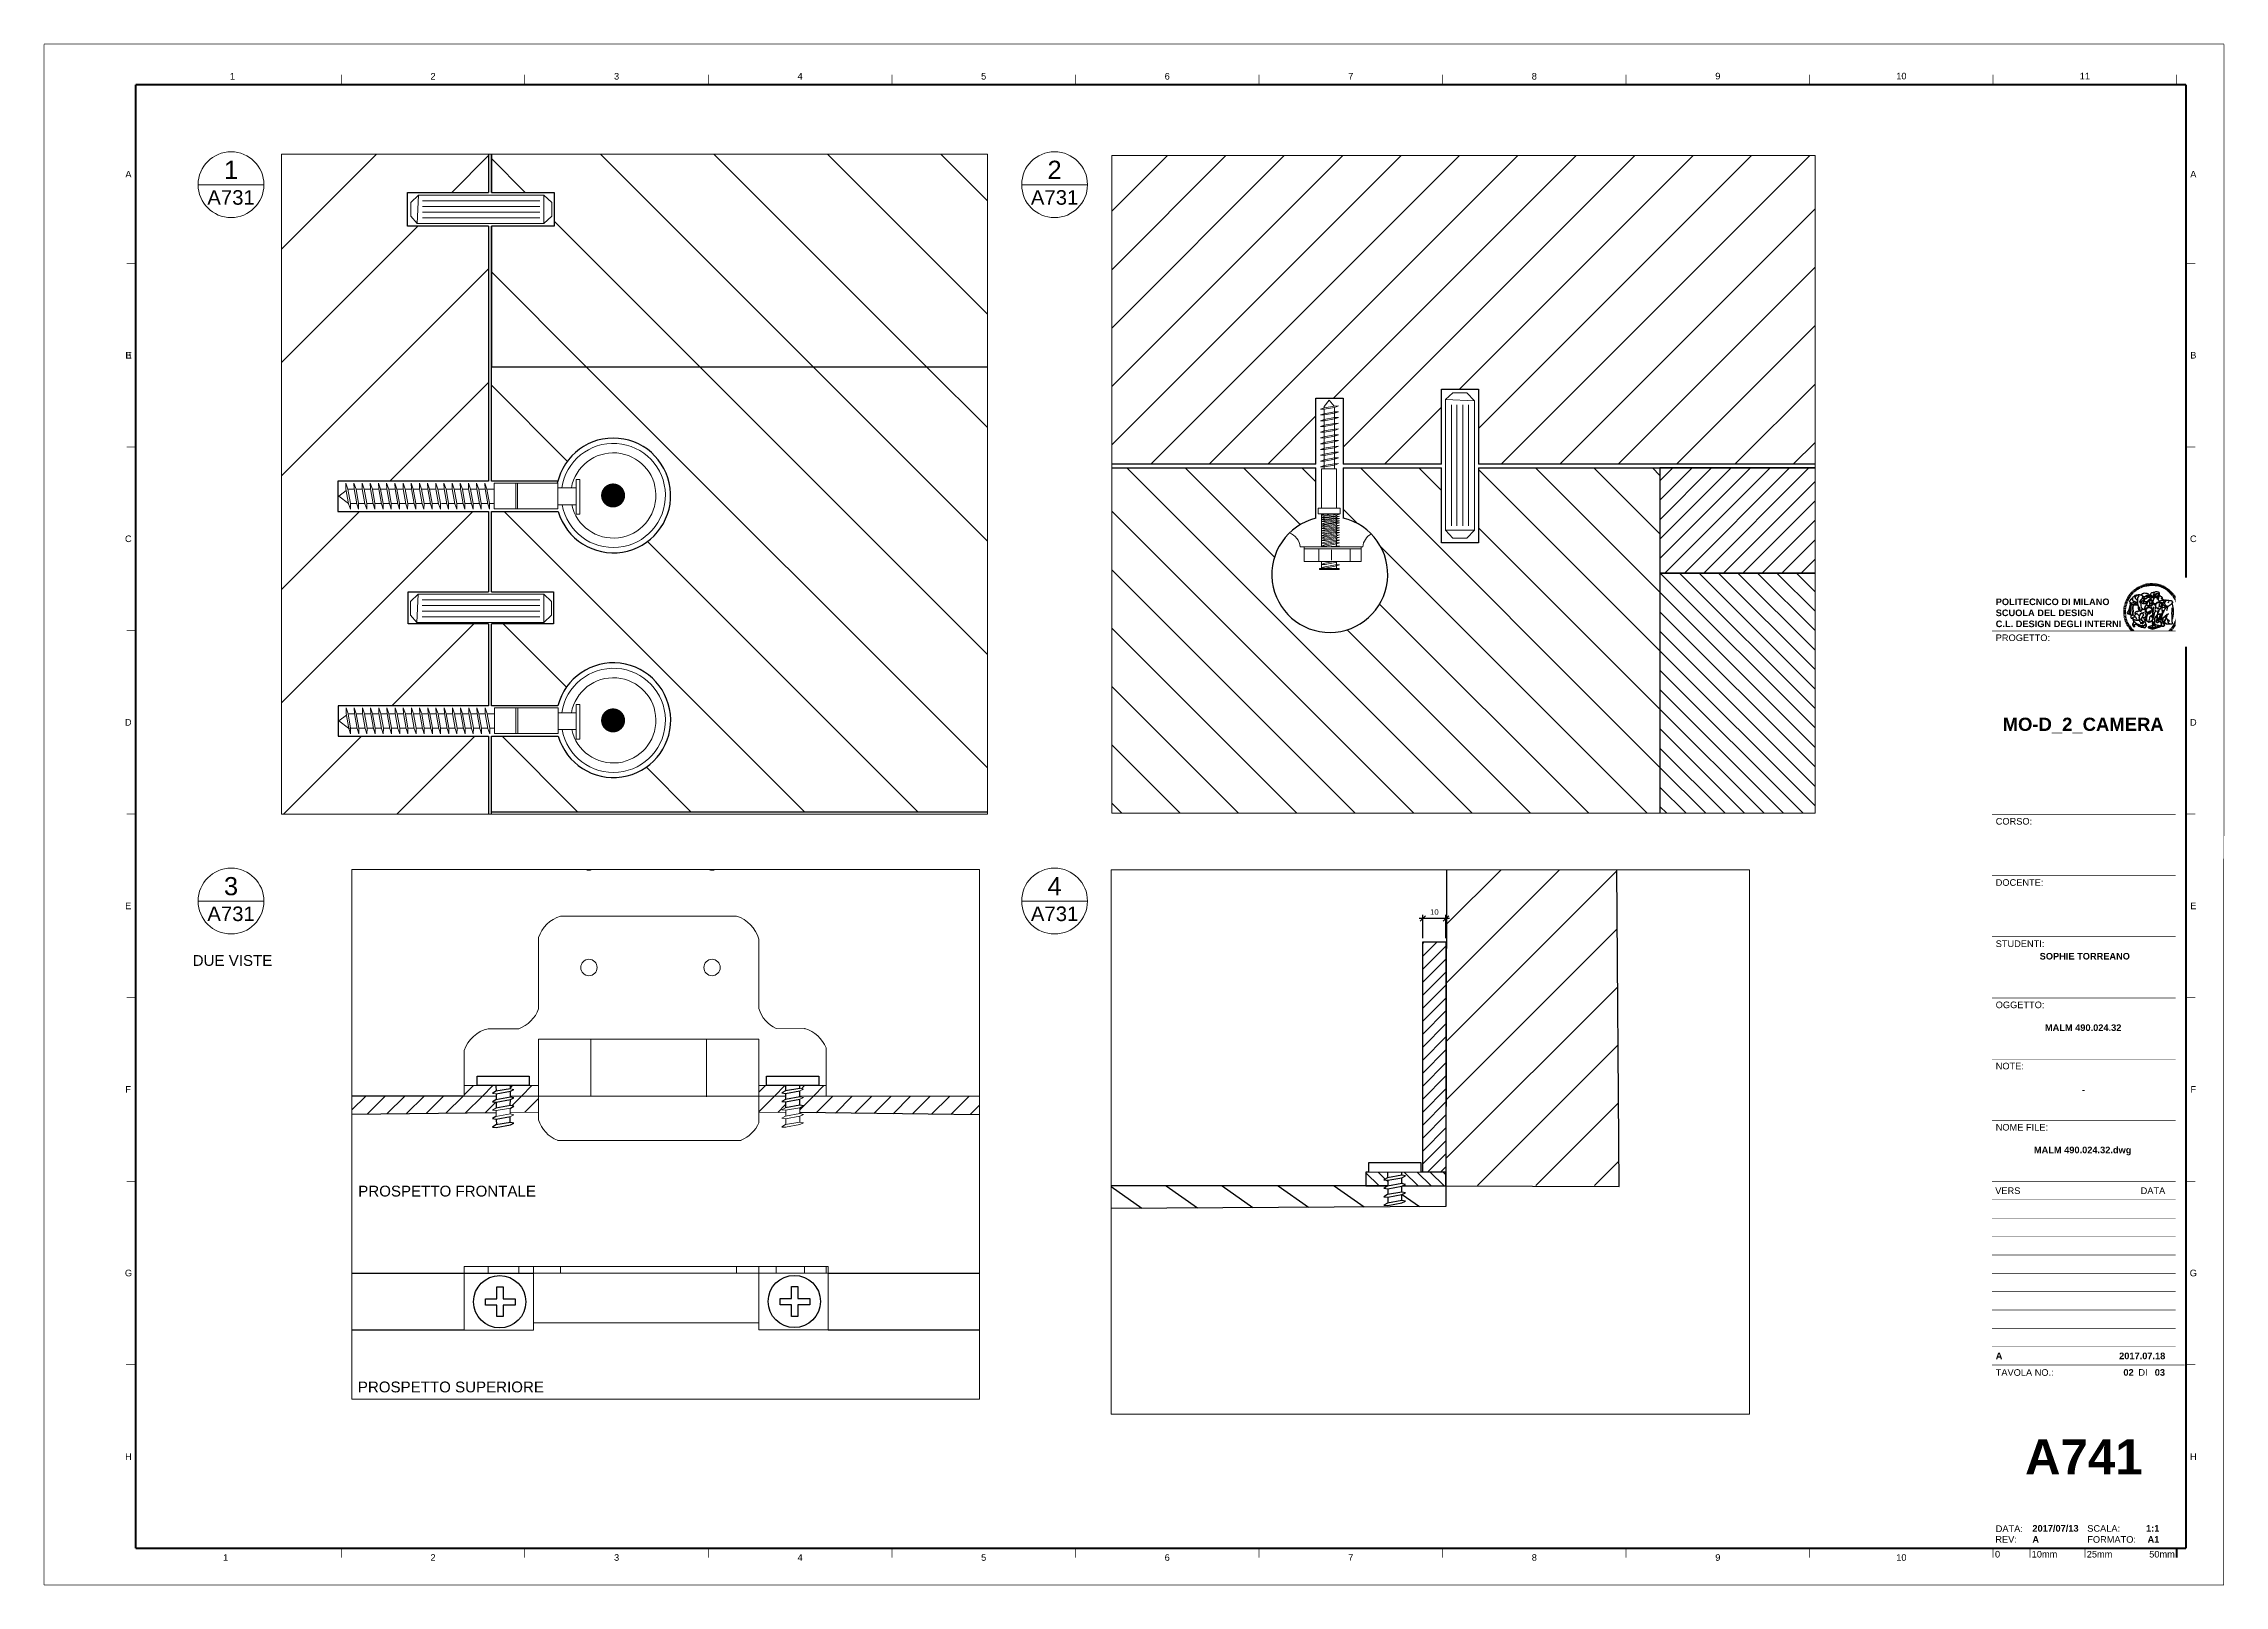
# Paper-space layout 'A741' of a CAD drawing. Header units: millimetres. Extents: x -3750 to 593, y -8116 to 419.
# Drawn here: x -1 to 593, y -1 to 419 of the extents above; entities outside this region: 2.
# The model-space entities are those that its viewports show. They can reach past a viewport. Long polylines and large blocks are cut down to what shows.
import ezdxf
from ezdxf.enums import TextEntityAlignment as Align

# ---------------------------------------------------------------- set-up
doc = ezdxf.new("R2010")
doc.units = ezdxf.units.MM
doc.header["$MEASUREMENT"] = 0
doc.set_wipeout_variables(frame=1)
doc.linetypes.add('DASHDOT', pattern=[1, 0.5, -0.25, 0, -0.25])
for name, color, linetype, lineweight in [('A-ANNO-SYMB', 3, 'Continuous', 18), ('Arredi', 1, 'Continuous', 30), ('Dettagli', 210, 'Continuous', 20), ('qqqqq', 2, 'Continuous', 9), ('quote', 2, 'Continuous', 9), ('Simbologia', 2, 'DASHDOT', 18)]:
    doc.layers.add(name, color=color, linetype=linetype, lineweight=lineweight)
doc.layers.add('G-ANNO-NPLT', color=210, linetype='Continuous', plot=False)
doc.layers.add('linee guida', color=210, linetype='Continuous', plot=False)
for name, color, linetype in [('G-ANNO-TEXT', 3, 'Continuous'), ('G-ANNO-TTLB', 3, 'Continuous'), ('Testo', 1, 'Continuous'), ('Viti', 2, 'Continuous')]:
    doc.layers.add(name, color=color, linetype=linetype)
doc.styles.add('ARIAL', font='Arial.ttf')
doc.styles.add('ARIAL-BOLD', font='Arial Bold.ttf')
doc.styles.add('E-ARIAL', font='Arial.ttf')
doc.styles.get("Standard").update_dxf_attribs({"font": 'Arial.ttf'})
doc.dimstyles.get("Standard").update_dxf_attribs({"dimtxt": 1.5, "dimasz": 1.5, "dimexe": 1, "dimexo": 1, "dimgap": 1, "dimtad": 2, "dimdec": 0, "dimzin": 0, "dimdsep": 46, "dimtxsty": 'Standard', "dimblk": 'OBLIQUE', "dimblk1": 'OBLIQUE', "dimblk2": 'OBLIQUE', "dimcen": 0.09, "dimdle": 1, "dimadec": 0, "dimazin": 0, "dimtfac": 1, "dimtdec": 0, "dimtofl": 0, "dimtmove": 0, "dimatfit": 3, "dimldrblk": 'OBLIQUE', "dimfxl": 1, "dimtolj": 1, "dimtzin": 0, "dimarcsym": 0})
pattern_1 = [(45, (8201.7578, -4997.0656), (-2.6516504, 2.6516504), [])]

psp = doc.layouts.new('A741')

# ---------------------------------------------------------------- texts
at = {"layer": 'G-ANNO-TEXT', "style": 'ARIAL'}
for s, p in [('1', (50.44, 410.08)), ('2', (105.09, 410.08)), ('3', (155.09, 410.08)), ('4', (205.09, 410.08)), ('5', (255.09, 410.08)), ('6', (305.09, 410.08)), ('7', (355.09, 410.08)), ('8', (405.09, 410.08)), ('9', (455.09, 410.12)), ('10', (505.09, 410.12)), ('11', (555.09, 410.12)), ('A', (22.11, 383.41)), ('A', (584.62, 383.41)), ('B', (22.06, 334.09)), ('E', (22.18, 334.09)), ('B', (584.62, 334.09)), ('C', (22.08, 284.09)), ('C', (584.62, 284.09)), ('D', (22.05, 234.09)), ('D', (584.62, 234.09)), ('E', (22.04, 184.09)), ('E', (584.62, 184.09)), ('F', (22.02, 134.09)), ('F', (584.62, 134.09)), ('G', (22.13, 84.09)), ('G', (584.62, 84.09)), ('H', (22.11, 34.09)), ('H', (584.62, 34.09)), ('1', (48.58, 6.6)), ('2', (105.09, 6.6)), ('3', (155.09, 6.6)), ('4', (205.09, 6.6)), ('5', (255.09, 6.6)), ('6', (305.09, 6.6)), ('7', (355.09, 6.6)), ('8', (405.09, 6.6)), ('9', (455.09, 6.6)), ('10', (505.09, 6.6))]:
    psp.add_text(s, height=1.8, dxfattribs=at).set_placement(p, align=Align.MIDDLE_CENTER)
at = {"layer": 'G-ANNO-TEXT', "style": 'E-ARIAL'}
psp.add_text('0', height=1.8, dxfattribs=at).set_placement((531.29, 8.39), align=Align.TOP_CENTER)
for s, p in [('10mm', (540.59, 6.59)), ('25mm', (555.59, 6.59))]:
    psp.add_text(s, height=1.8, dxfattribs=at).set_placement(p)
psp.add_text('50mm', height=1.8, dxfattribs=at).set_placement((579.59, 6.59), align=Align.RIGHT)
at = {"layer": 'Testo', "color": 0, "attachment_point": 1}
for s, insert, char_height in [('DUE VISTE', (39.61, 170.69), 2.942), ('PROSPETTO FRONTALE', (84.71, 107.87), 2.9423), ('PROSPETTO SUPERIORE', (84.6, 54.52), 2.9423)]:
    psp.add_mtext_dynamic_manual_height_columns(s, width=628.4462, gutter_width=1, heights=[0], dxfattribs=dict(at, insert=insert, char_height=char_height))

msp = doc.modelspace()

# ---------------------------------------------------------------- blocks, each defined once
blk = doc.blocks.new('DETAGLI')
at = {"layer": 'A-ANNO-SYMB', "linetype": 'Continuous'}
blk.add_line((486.66, 356.17), (504.76, 356.17), dxfattribs=at)
blk.add_circle((495.71, 356.17), 9.05, dxfattribs=at)
for tag, p in [('TAVOLA', (495.71, 362.76)), ('SEZIONE', (495.71, 354.67))]:
    blk.add_attdef(tag, text='', height=5, dxfattribs=at).set_placement(p, align=Align.TOP_CENTER)
blk = doc.blocks.new('_Oblique')
at = {"color": 0, "linetype": 'ByBlock', "lineweight": -2}
blk.add_line((-0.5, -0.5), (0.5, 0.5), dxfattribs=at)
blk = doc.blocks.new('*D89')
at = {"layer": 'Defpoints', "color": 0, "transparency": 16777216}
for p in [(374.71, 180.65), (374.71, 174.29), (381.03, 174.29)]:
    blk.add_point(p, dxfattribs=at)
at = {"layer": 'quote', "color": 0, "lineweight": -2, "transparency": 16777216}
for p, q in [((382.03, 180.65), (373.71, 180.65)), ((374.71, 175.29), (374.71, 181.65)), ((381.03, 175.29), (381.03, 181.65))]:
    blk.add_line(p, q, dxfattribs=at)
at = {"layer": 'quote', "color": 0, "lineweight": -2, "transparency": 16777216, "xscale": 1.5, "yscale": 1.5, "zscale": 1.5, "rotation": 180}
blk.add_blockref('_Oblique', (374.71, 180.65), dxfattribs=at)
at = {"layer": 'quote', "color": 0, "lineweight": -2, "transparency": 16777216, "xscale": 1.5, "yscale": 1.5, "zscale": 1.5}
blk.add_blockref('_Oblique', (381.03, 180.65), dxfattribs=at)
at = {"layer": 'quote', "color": 0, "transparency": 16777216, "insert": (377.87, 182.41), "char_height": 1.5, "attachment_point": 5}
blk.add_mtext('\\A1;10', dxfattribs=at)
blk = doc.blocks.new('logoPolimi')
for p, q in [((-1.49, 1.84), (-1.36, 1.68)), ((-1.41, 1.91), (-1.28, 1.74)), ((-1.32, 1.97), (-1.2, 1.8)), ((-1.22, 2.03), (-1.11, 1.85)), ((-1.13, 2.09), (-1.03, 1.9)), ((-1.03, 2.14), (-0.94, 1.95)), ((-0.93, 2.18), (-0.84, 1.99)), ((-0.83, 2.22), (-0.75, 2.03)), ((-0.72, 2.26), (-0.66, 2.06)), ((-0.61, 2.29), (-0.56, 2.09)), ((-0.51, 2.32), (-0.46, 2.11)), ((-0.4, 2.34), (-0.36, 2.13)), ((-0.29, 2.35), (-0.26, 2.14)), ((-0.18, 2.36), (-0.16, 2.15)), ((-0.07, 2.37), (-0.06, 2.16)), ((0.04, 2.37), (0.04, 2.16)), ((0.15, 2.36), (0.14, 2.16)), ((0.26, 2.36), (0.24, 2.15)), ((0.37, 2.34), (0.34, 2.13)), ((0.48, 2.32), (0.44, 2.12)), ((0.59, 2.3), (0.54, 2.09)), ((0.69, 2.27), (0.63, 2.07)), ((0.8, 2.23), (0.73, 2.03)), ((0.9, 2.19), (0.82, 2)), ((1, 2.15), (0.91, 1.96)), ((1.1, 2.1), (1, 1.91)), ((1.2, 2.04), (1.09, 1.86)), ((1.29, 1.99), (1.18, 1.81)), ((1.38, 1.92), (1.26, 1.75)), ((1.47, 1.86), (1.34, 1.69)), ((-2.37, 0.12), (-2.16, 0.11)), ((-2.37, 0.01), (-2.16, 0.01)), ((-2.36, 0.23), (-2.15, 0.21)), ((-2.35, 0.34), (-2.14, 0.31)), ((-2.33, 0.45), (-2.12, 0.41)), ((-2.3, 0.55), (-2.1, 0.51)), ((-2.28, 0.66), (-2.07, 0.6)), ((-2.24, 0.77), (-2.04, 0.7)), ((-2.2, 0.87), (-2.01, 0.79)), ((-2.16, 0.97), (-1.97, 0.89)), ((-2.11, 1.07), (-1.93, 0.98)), ((-2.06, 1.17), (-1.88, 1.07)), ((-2.01, 1.26), (-1.83, 1.15)), ((-1.94, 1.36), (-1.77, 1.24)), ((-1.88, 1.45), (-1.71, 1.32)), ((-1.84, 0.03), (-1.82, 0.35)), ((-1.81, 1.53), (-1.65, 1.4)), ((-1.74, 1.61), (-1.58, 1.47)), ((-1.73, 0.59), (-1.73, 0.59)), ((-1.73, 0.59), (-1.73, 0.59)), ((-1.66, 1.69), (-1.51, 1.54)), ((-1.65, 0.57), (-1.65, 0.57)), ((-1.59, 1.12), (-1.59, 1.12)), ((-1.58, 1.77), (-1.44, 1.61)), ((-1.51, 0.55), (-1.51, 0.55)), ((-1.51, 0.55), (-1.51, 0.55)), ((-1.31, 0.79), (-1.21, 0.75)), ((-1.21, 0.75), (-1.31, 0.79)), ((-1.21, 0.75), (-1.31, 0.79)), ((-1.21, 0.75), (-1.21, 0.75)), ((-1.21, 0.75), (-1.21, 0.75)), ((-1.19, 0.76), (-1.19, 0.76)), ((-1.19, 0.76), (-1.19, 0.76)), ((-1.17, 0.99), (-1.18, 0.99)), ((-1.18, 0.99), (-1.17, 0.99)), ((-1.16, 0.57), (-1.16, 0.57)), ((-1.16, 0.57), (-1.16, 0.57)), ((-1.1, 0.01), (-0.99, 0.06)), ((-0.99, 0.06), (-1.1, 0.01)), ((-0.99, 0.06), (-1.1, 0.01)), ((-0.99, 0.06), (-0.99, 0.06)), ((-0.99, 0.06), (-0.99, 0.06)), ((-0.97, 0.79), (-0.98, 0.79)), ((-0.89, 0.84), (-0.97, 0.79)), ((-0.97, 0.79), (-0.89, 0.84)), ((-0.96, 1.41), (-0.96, 1.41)), ((-0.96, 1.41), (-0.96, 1.41)), ((-0.89, 0.84), (-0.82, 0.87)), ((-0.82, 0.87), (-0.89, 0.84)), ((-0.89, 0.84), (-0.82, 0.87)), ((-0.88, 0.83), (-0.89, 0.84)), ((-0.85, 1.39), (-0.85, 1.39)), ((-0.85, 1.39), (-0.85, 1.39)), ((-0.84, 0.14), (-0.84, 0.14)), ((-0.77, 1.08), (-0.78, 1.08)), ((-0.78, 1.08), (-0.77, 1.08)), ((-0.61, 1.12), (-0.77, 1.08)), ((-0.77, 1.08), (-0.61, 1.12)), ((-0.77, 1.08), (-0.61, 1.12)), ((-0.75, 1.3), (-0.76, 1.29)), ((-0.76, 1.29), (-0.75, 1.3)), ((-0.65, 0.99), (-0.7, 0.96)), ((-0.69, 0.18), (-0.68, 0.18)), ((-0.66, 0.93), (-0.66, 0.93)), ((-0.66, 0.93), (-0.64, 0.93)), ((-0.66, 0.93), (-0.66, 0.93)), ((-0.66, 0.93), (-0.66, 0.93)), ((-0.63, 1.01), (-0.63, 1.01)), ((-0.63, 1.01), (-0.62, 1.01)), ((-0.63, 0.66), (-0.63, 0.66)), ((-0.6, 1.12), (-0.61, 1.12)), ((-0.61, 1.12), (-0.6, 1.12)), ((-0.61, 1.12), (-0.6, 1.12)), ((-0.61, 0.86), (-0.57, 0.85)), ((-0.57, 0.85), (-0.61, 0.86)), ((-0.61, 0.86), (-0.57, 0.85)), ((-0.53, 1.08), (-0.6, 1.12)), ((-0.6, 1.12), (-0.6, 1.11)), ((-0.6, 1.12), (-0.53, 1.08)), ((-0.57, 0.8), (-0.59, 0.8)), ((-0.57, 0.85), (-0.53, 0.84)), ((-0.57, 0.85), (-0.57, 0.85)), ((-0.57, 0.85), (-0.57, 0.85)), ((-0.57, 0.85), (-0.53, 0.84)), ((-0.56, 0.29), (-0.49, 0.48)), ((-0.56, 0.14), (-0.56, 0.29)), ((-0.5, 0.11), (-0.56, 0.14)), ((-0.53, 0.84), (-0.51, 0.84)), ((-0.53, 0.84), (-0.51, 0.84)), ((-0.53, 0.84), (-0.53, 0.84)), ((-0.51, 0.11), (-0.51, 0.11)), ((-0.51, 0.11), (-0.51, 0.11)), ((-0.34, 0.33), (-0.5, 0.11)), ((-0.49, 0.48), (-0.41, 0.55)), ((-0.42, 0.8), (-0.47, 0.79)), ((-0.42, 0.8), (-0.47, 0.79)), ((-0.47, 0.79), (-0.45, 0.76)), ((-0.47, 0.79), (-0.45, 0.76)), ((-0.45, 1.14), (-0.42, 1.11)), ((-0.42, 1.26), (-0.36, 1.22)), ((-0.41, 0.55), (-0.34, 0.49)), ((-0.4, 1.37), (-0.38, 1.38)), ((-0.39, 1.37), (-0.4, 1.37)), ((-0.35, 1.33), (-0.4, 1.37)), ((-0.39, 1.24), (-0.4, 1.23)), ((-0.38, 1.14), (-0.38, 1.14)), ((-0.34, 0.49), (-0.09, 0.48)), ((-0.16, 0.32), (-0.34, 0.33)), ((-0.14, 0.32), (-0.31, 0.34)), ((-0.28, 1.3), (-0.29, 1.3)), ((-0.28, 1.3), (-0.28, 1.3)), ((-0.16, 1.24), (-0.16, 1.25)), ((-0.16, 1.25), (-0.16, 1.25)), ((-0.16, 0.49), (-0.14, 0.64)), ((-0.06, 0.27), (-0.16, 0.32)), ((-0.1, 0.88), (-0.09, 0.87)), ((-0.08, 1.37), (-0.08, 1.38)), ((-0.08, 1.23), (-0.05, 1.21)), ((-0.05, 1.21), (-0.08, 1.23)), ((-0.08, 1.23), (-0.05, 1.21)), ((-0.03, 0.26), (-0.06, 0.27)), ((-0.05, 1.21), (-0.04, 1.21)), ((-0.04, 1.21), (-0.05, 1.21)), ((-0.04, 1.21), (-0.04, 1.21)), ((-0.04, 1.21), (-0.04, 1.21)), ((-0.04, 0.48), (-0.03, 0.26)), ((0.03, 1.15), (0.03, 1.15)), ((0.03, 0.66), (0.03, 0.67)), ((0.07, 0.58), (0.07, 0.57)), ((0.1, 1.18), (0.1, 1.18)), ((0.1, 0.84), (0.1, 0.84)), ((0.13, 1.32), (0.17, 1.19)), ((0.14, 0.71), (0.34, 0.65)), ((0.31, 0.56), (0.17, 0.63)), ((0.27, 1.61), (0.27, 1.61)), ((0.27, 1.61), (0.27, 1.61)), ((0.27, 1.61), (0.27, 1.61)), ((0.29, 1.29), (0.29, 1.29)), ((0.29, 1.29), (0.29, 1.29)), ((0.29, 1.29), (0.29, 1.29)), ((0.29, 1.29), (0.29, 1.29)), ((0.33, 0.49), (0.34, 0.49)), ((0.33, 0.03), (0.35, 0.03)), ((0.33, 0.03), (0.35, 0.03)), ((0.34, 0.65), (0.34, 0.64)), ((0.35, 0.03), (0.57, 0.06)), ((0.35, 0.03), (0.57, 0.06)), ((0.35, 0.03), (0.35, 0.03)), ((0.35, 0.03), (0.35, 0.03)), ((0.38, 1.36), (0.37, 1.35)), ((0.38, 0.34), (0.37, 0.34)), ((0.38, 0.34), (0.38, 0.34)), ((0.43, 0.67), (0.39, 0.64)), ((0.49, 1.05), (0.51, 1.13)), ((0.51, 1.13), (0.49, 1.05)), ((0.49, 1.05), (0.51, 1.13)), ((0.51, 1.31), (0.5, 1.29)), ((0.51, 1.13), (0.52, 1.23)), ((0.52, 1.23), (0.51, 1.23)), ((0.51, 1.23), (0.52, 1.23)), ((0.52, 1.23), (0.51, 1.13)), ((0.51, 1.13), (0.52, 1.23)), ((0.52, 1.24), (0.6, 1.37)), ((0.52, 1.23), (0.6, 1.36)), ((0.6, 1.36), (0.52, 1.23)), ((0.52, 1.23), (0.52, 1.23)), ((0.52, 1.23), (0.52, 1.24)), ((0.52, 1.23), (0.52, 1.23)), ((0.55, 1.07), (0.53, 1.06)), ((0.53, 1.04), (0.53, 1.06)), ((0.53, 1.05), (0.53, 1.04)), ((0.54, 0.3), (0.63, 0.32)), ((0.54, -0.08), (0.61, 0.06)), ((0.61, 0.06), (0.54, -0.08)), ((0.54, -0.08), (0.61, 0.06)), ((0.56, 0.19), (0.59, 0.21)), ((0.57, 1.07), (0.57, 1.07)), ((0.57, 1.07), (0.57, 1.07)), ((0.57, 1.07), (0.57, 1.07)), ((0.57, 1.07), (0.57, 1.07)), ((0.57, 1.07), (0.57, 1.07)), ((0.57, 1.07), (0.57, 1.07)), ((0.57, 1.07), (0.57, 1.07)), ((0.58, 0.3), (0.59, 0.29)), ((0.59, 0.78), (0.59, 0.79)), ((0.59, 0.79), (0.59, 0.79)), ((0.59, 0.79), (0.59, 0.79)), ((0.59, 0.79), (0.59, 0.78)), ((0.61, 0.06), (0.6, 0.07)), ((0.6, 0.07), (0.61, 0.06)), ((0.61, 0.06), (0.61, 0.07)), ((0.62, 0.21), (0.65, 0.22)), ((0.64, 1.37), (0.65, 1.37)), ((0.69, 0.86), (0.68, 0.86)), ((0.68, 0.86), (0.69, 0.86)), ((0.68, 0.76), (0.68, 0.76)), ((0.76, 0.26), (0.76, 0.26)), ((0.82, 0.35), (0.84, 0.36)), ((0.82, 0.35), (0.82, 0.35)), ((0.84, 0.36), (0.84, 0.37)), ((0.85, 0.34), (1.05, 0.35)), ((0.93, 1.05), (0.93, 1.05)), ((0.93, 1.05), (0.93, 1.05)), ((0.93, 1.05), (0.93, 1.04)), ((0.93, 1.05), (0.93, 1.05)), ((0.97, 0.66), (0.96, 0.66)), ((1.01, 0.97), (0.98, 0.96)), ((1.17, 0.96), (1.17, 0.95)), ((1.17, 0.95), (1.17, 0.95)), ((1.34, 0.37), (1.26, 0.04)), ((1.27, 0.37), (1.27, 0.38)), ((1.28, 0.95), (1.28, 0.95)), ((1.37, 0.73), (1.46, 0.81)), ((1.41, 0.4), (1.41, 0.41)), ((1.56, 1.79), (1.42, 1.63)), ((1.64, 1.71), (1.49, 1.56)), ((1.49, 0.9), (1.57, 0.92)), ((1.72, 1.63), (1.56, 1.49)), ((1.67, 0.6), (1.57, 0.53)), ((1.79, 1.55), (1.63, 1.41)), ((1.86, 1.47), (1.7, 1.34)), ((1.93, 1.38), (1.76, 1.26)), ((1.99, 1.29), (1.81, 1.17)), ((2.05, 1.19), (1.87, 1.09)), ((2.1, 1.1), (1.92, 1)), ((2.15, 1), (1.96, 0.91)), ((2.19, 0.9), (2, 0.82)), ((2.23, 0.79), (2.04, 0.72)), ((2.27, 0.69), (2.07, 0.63)), ((2.3, 0.58), (2.09, 0.53)), ((2.32, 0.47), (2.12, 0.43)), ((2.34, 0.37), (2.13, 0.33)), ((2.36, 0.26), (2.15, 0.23)), ((2.37, 0.15), (2.16, 0.13)), ((2.37, 0.04), (2.16, 0.03)), ((-2.37, -0.1), (-2.16, -0.09)), ((-2.36, -0.21), (-2.15, -0.19)), ((-2.35, -0.32), (-2.14, -0.29)), ((-2.33, -0.43), (-2.12, -0.39)), ((-2.31, -0.54), (-2.1, -0.49)), ((-2.28, -0.65), (-2.08, -0.59)), ((-2.25, -0.75), (-2.05, -0.69)), ((-2.21, -0.86), (-2.02, -0.78)), ((-2.17, -0.96), (-1.98, -0.87)), ((-2.12, -1.06), (-1.93, -0.96)), ((-2.07, -1.16), (-1.89, -1.05)), ((-2.04, -0.15), (-1.97, -0.2)), ((-2.01, -1.25), (-1.84, -1.14)), ((-1.95, -1.34), (-1.78, -1.22)), ((-1.89, -1.43), (-1.72, -1.31)), ((-1.82, -1.52), (-1.66, -1.38)), ((-1.75, -1.6), (-1.59, -1.46)), ((-1.67, -1.68), (-1.52, -1.53)), ((-1.58, -0.12), (-1.6, -0.18)), ((-1.6, -0.18), (-1.58, -0.28)), ((-1.57, -0.54), (-1.59, -0.54)), ((-1.59, -0.54), (-1.59, -0.54)), ((-1.59, -1.76), (-1.45, -1.6)), ((-1.56, -0.32), (-1.56, -0.31)), ((-1.56, -0.31), (-1.56, -0.31)), ((-1.53, -0.65), (-1.53, -0.65)), ((-1.53, -0.65), (-1.53, -0.65)), ((-1.51, -1.83), (-1.37, -1.67)), ((-1.48, -0.86), (-1.48, -0.85)), ((-1.42, -0.37), (-1.42, -0.37)), ((-1.42, -1.9), (-1.29, -1.73)), ((-1.38, -0.46), (-1.38, -0.46)), ((-1.33, -1.96), (-1.21, -1.79)), ((-1.31, -0.24), (-1.31, -0.23)), ((-1.31, -0.23), (-1.31, -0.24)), ((-1.23, -0.19), (-1.23, -0.19)), ((-1.23, -0.19), (-1.23, -0.19)), ((-1.23, -0.19), (-1.23, -0.19)), ((-1.23, -0.19), (-1.23, -0.19)), ((-1.01, -0.39), (-1.02, -0.39)), ((-1.02, -0.39), (-1.01, -0.39)), ((-1.02, -0.7), (-1.02, -0.7)), ((-1.02, -0.7), (-1.02, -0.7)), ((-1.02, -0.7), (-1.02, -0.7)), ((-0.79, -0.51), (-0.83, -0.58)), ((-0.83, -0.58), (-0.79, -0.51)), ((-0.83, -0.58), (-0.79, -0.51)), ((-0.78, -1.05), (-0.83, -0.94)), ((-0.83, -0.94), (-0.78, -1.05)), ((-0.83, -0.94), (-0.83, -0.94)), ((-0.83, -0.94), (-0.78, -1.05)), ((-0.82, -1.23), (-0.82, -1.23)), ((-0.82, -1.23), (-0.77, -1.23)), ((-0.77, -1.23), (-0.82, -1.23)), ((-0.82, -1.23), (-0.82, -1.23)), ((-0.77, -1.23), (-0.82, -1.23)), ((-0.75, -0.96), (-0.8, -0.89)), ((-0.8, -0.89), (-0.79, -0.92)), ((-0.79, -0.92), (-0.8, -0.89)), ((-0.8, -0.89), (-0.75, -0.96)), ((-0.79, -0.92), (-0.8, -0.89)), ((-0.8, -0.89), (-0.8, -0.89)), ((-0.8, -0.89), (-0.75, -0.96)), ((-0.79, -0.92), (-0.78, -0.95)), ((-0.78, -0.95), (-0.79, -0.92)), ((-0.78, -0.95), (-0.79, -0.92)), ((-0.77, -0.49), (-0.78, -0.48)), ((-0.78, -0.48), (-0.77, -0.49)), ((-0.78, -0.95), (-0.76, -1)), ((-0.76, -1), (-0.78, -0.95)), ((-0.76, -1), (-0.78, -0.95)), ((-0.71, -0.89), (-0.75, -0.87)), ((-0.75, -0.87), (-0.71, -0.89)), ((-0.75, -0.87), (-0.71, -0.89)), ((-0.72, -1.01), (-0.75, -0.96)), ((-0.75, -0.96), (-0.72, -1.01)), ((-0.75, -0.96), (-0.72, -1.01)), ((-0.64, -0.93), (-0.71, -0.89)), ((-0.71, -0.89), (-0.64, -0.93)), ((-0.71, -0.89), (-0.64, -0.93)), ((-0.66, -0.53), (-0.66, -0.53)), ((-0.66, -0.53), (-0.66, -0.53)), ((-0.66, -0.53), (-0.66, -0.53)), ((-0.39, -0.81), (-0.51, -0.69)), ((-0.51, -1.04), (-0.5, -1.04)), ((-0.48, -0.42), (-0.48, -0.42)), ((-0.48, -0.42), (-0.48, -0.42)), ((-0.48, -0.42), (-0.48, -0.42)), ((-0.41, -0.51), (-0.41, -0.51)), ((-0.38, -0.05), (-0.39, -0.12)), ((-0.39, -0.12), (-0.37, -0.1)), ((-0.35, -0.14), (-0.37, -0.08)), ((-0.37, -0.09), (-0.37, -0.09)), ((-0.33, -0.12), (-0.35, -0.14)), ((-0.32, -0.14), (-0.35, -0.14)), ((-0.35, -0.18), (-0.34, -0.22)), ((-0.34, -0.08), (-0.29, -0.16)), ((-0.34, -0.22), (-0.34, -0.22)), ((-0.27, -0.17), (-0.32, -0.14)), ((-0.25, -0.91), (-0.26, -0.9)), ((-0.26, -1.29), (0.1, -1.2)), ((0.1, -1.2), (-0.26, -1.29)), ((0.08, -1.4), (-0.26, -1.29)), ((-0.26, -1.29), (0.08, -1.4)), ((-0.26, -1.38), (-0.26, -1.29)), ((-0.26, -1.29), (-0.26, -1.29)), ((-0.26, -1.29), (-0.26, -1.38)), ((-0.26, -1.29), (0.08, -1.4)), ((-0.26, -1.29), (-0.26, -1.29)), ((0.08, -1.49), (-0.26, -1.38)), ((-0.26, -1.38), (0.09, -1.49)), ((-0.14, -0.15), (-0.16, -0.13)), ((-0.11, -0.04), (-0.12, -0.05)), ((-0.04, -0.41), (-0.01, -0.44)), ((-0.01, -0.44), (-0.04, -0.41)), ((-0.04, -0.41), (-0.01, -0.44)), ((0.07, -0.84), (0.07, -0.84)), ((0.07, -0.84), (0.07, -0.84)), ((0.1, -1.2), (0.08, -1.32)), ((0.08, -1.32), (0.13, -1.2)), ((0.08, -1.4), (0.72, -1.22)), ((0.72, -1.22), (0.08, -1.4)), ((0.08, -1.4), (0.72, -1.22)), ((0.72, -1.31), (0.08, -1.49)), ((0.08, -1.44), (0.08, -1.4)), ((0.08, -1.4), (0.08, -1.44)), ((0.08, -1.4), (0.08, -1.49)), ((0.08, -1.49), (0.08, -1.44)), ((0.08, -1.44), (0.08, -1.44)), ((0.08, -1.44), (0.08, -1.45)), ((0.08, -1.45), (0.08, -1.46)), ((0.08, -1.46), (0.08, -1.49)), ((0.1, -1.01), (0.09, -0.86)), ((0.1, -1.01), (0.09, -0.86)), ((0.09, -1.49), (0.72, -1.31)), ((0.1, -1.2), (0.12, -1.04)), ((0.12, -1.04), (0.1, -1.2)), ((0.13, -1.2), (0.1, -1.2)), ((0.1, -1.2), (0.13, -1.2)), ((0.13, -1.2), (0.1, -1.2)), ((0.1, -1.2), (0.1, -1.2)), ((0.11, -0.44), (0.11, -0.44)), ((0.11, -0.44), (0.11, -0.44)), ((0.12, -0.21), (0.12, -0.21)), ((0.12, -0.21), (0.12, -0.21)), ((0.12, -0.21), (0.12, -0.21)), ((0.12, -0.21), (0.12, -0.21)), ((0.12, -0.21), (0.12, -0.21)), ((0.12, -0.21), (0.12, -0.21)), ((0.12, -0.21), (0.12, -0.21)), ((0.12, -0.21), (0.12, -0.21)), ((0.12, -0.21), (0.12, -0.21)), ((0.12, -0.21), (0.12, -0.21)), ((0.12, -0.21), (0.12, -0.21)), ((0.12, -0.21), (0.12, -0.21)), ((0.12, -0.21), (0.12, -0.21)), ((0.12, -0.56), (0.14, -0.53)), ((0.14, -0.53), (0.12, -0.56)), ((0.12, -0.56), (0.14, -0.53)), ((0.12, -1.04), (0.12, -1.04)), ((0.12, -1.04), (0.12, -1.04)), ((0.12, -1.04), (0.12, -1.04)), ((0.21, -0.99), (0.13, -1.2)), ((0.13, -1.2), (0.21, -0.99)), ((0.36, -1.14), (0.13, -1.2)), ((0.13, -1.2), (0.26, -1.17)), ((0.14, -0.53), (0.16, -0.49)), ((0.16, -0.49), (0.14, -0.53)), ((0.14, -0.53), (0.16, -0.49)), ((0.16, -0.49), (0.16, -0.49)), ((0.16, -0.49), (0.16, -0.49)), ((0.28, -1.19), (0.21, -0.99)), ((0.21, -0.99), (0.31, -1.27)), ((0.24, -0.17), (0.24, -0.16)), ((0.24, -0.16), (0.24, -0.17)), ((0.25, -0.84), (0.25, -0.88)), ((0.25, -0.88), (0.25, -0.84)), ((0.25, -0.88), (0.25, -0.84)), ((0.25, -0.88), (0.29, -1.17)), ((0.26, -0.88), (0.25, -0.88)), ((0.31, -1.27), (0.25, -0.88)), ((0.26, -1.17), (0.28, -1.16)), ((0.28, -1.16), (0.36, -1.14)), ((0.29, -1.17), (0.28, -1.19)), ((0.36, -1.14), (0.72, -1.22)), ((0.72, -1.22), (0.36, -1.14)), ((0.49, -0.31), (0.49, -0.31)), ((0.49, -0.31), (0.49, -0.31)), ((0.5, -0.27), (0.5, -0.27)), ((0.51, -0.27), (0.51, -0.27)), ((0.72, -0.81), (0.75, -0.89)), ((0.72, -1.22), (0.72, -1.31)), ((0.72, -1.31), (0.72, -1.22)), ((0.74, -0.23), (0.74, -0.23)), ((0.74, -0.23), (0.75, -0.24)), ((0.75, -0.23), (0.75, -0.23)), ((0.86, -0.25), (0.82, -0.34)), ((0.87, -0.22), (0.86, -0.23)), ((0.87, -0.22), (0.86, -0.25)), ((0.96, -0.58), (0.96, -0.57)), ((1.05, -1.05), (1.04, -1.05)), ((1.28, -2), (1.17, -1.82)), ((1.37, -1.93), (1.25, -1.76)), ((1.31, -0.27), (1.3, -0.26)), ((1.3, -0.26), (1.3, -0.26)), ((1.3, -0.26), (1.3, -0.26)), ((1.3, -0.26), (1.31, -0.27)), ((1.3, -0.26), (1.3, -0.26)), ((1.46, -1.87), (1.33, -1.7)), ((1.54, -1.8), (1.41, -1.64)), ((1.63, -1.72), (1.48, -1.57)), ((1.71, -1.65), (1.55, -1.5)), ((1.78, -1.57), (1.62, -1.43)), ((1.85, -1.48), (1.69, -1.35)), ((1.92, -1.39), (1.75, -1.27)), ((1.98, -1.3), (1.81, -1.19)), ((2.04, -1.21), (1.86, -1.1)), ((2.09, -1.11), (1.91, -1.01)), ((2.14, -1.01), (1.95, -0.92)), ((2.19, -0.91), (1.99, -0.83)), ((2.23, -0.81), (2.03, -0.74)), ((2.26, -0.7), (2.06, -0.64)), ((2.29, -0.6), (2.09, -0.55)), ((2.32, -0.49), (2.11, -0.45)), ((2.34, -0.38), (2.13, -0.35)), ((2.35, -0.27), (2.15, -0.25)), ((2.37, -0.08), (2.16, -0.07)), ((2.36, -0.16), (2.16, -0.15)), ((-1.24, -2.02), (-1.13, -1.84)), ((-1.14, -2.08), (-1.04, -1.89)), ((-1.04, -2.13), (-0.95, -1.94)), ((-0.94, -2.18), (-0.86, -1.98)), ((-0.84, -2.22), (-0.77, -2.02)), ((-0.74, -2.25), (-0.67, -2.05)), ((-0.63, -2.29), (-0.57, -2.08)), ((-0.52, -2.31), (-0.48, -2.11)), ((-0.42, -2.33), (-0.38, -2.13)), ((-0.31, -2.35), (-0.28, -2.14)), ((-0.2, -2.36), (-0.18, -2.15)), ((-0.09, -2.37), (-0.08, -2.16)), ((0.03, -2.37), (0.02, -2.16)), ((0.14, -2.37), (0.12, -2.16)), ((0.25, -2.36), (0.22, -2.15)), ((0.35, -2.34), (0.32, -2.14)), ((0.46, -2.32), (0.42, -2.12)), ((0.57, -2.3), (0.52, -2.1)), ((0.68, -2.27), (0.62, -2.07)), ((0.78, -2.24), (0.71, -2.04)), ((0.89, -2.2), (0.81, -2)), ((0.99, -2.15), (0.9, -1.96)), ((1.09, -2.11), (0.99, -1.92)), ((1.19, -2.05), (1.08, -1.87))]:
    blk.add_line(p, q)
for points in [[(-1.9, 0.12), (-1.94, 0.02), (-2.05, -0.09), (-2.05, -0.09)], [(-1.86, 0.38), (-1.86, 0.38), (-1.87, 0.19), (-1.9, 0.12)], [(-1.76, 0.6), (-1.76, 0.6), (-1.84, 0.57), (-1.86, 0.38)], [(-1.86, -0.04), (-1.84, 0.02), (-1.84, 0.03), (-1.84, 0.03)], [(-1.82, 0.78), (-1.83, 0.8), (-1.85, 0.86), (-1.83, 0.88)], [(-1.82, 0.78), (-1.83, 0.8), (-1.85, 0.86), (-1.83, 0.88)], [(-1.83, 0.88), (-1.81, 0.9), (-1.76, 0.96), (-1.76, 0.96)], [(-1.83, 0.88), (-1.81, 0.9), (-1.76, 0.96), (-1.76, 0.96)], [(-1.76, 0.6), (-1.83, 0.7), (-1.78, 0.74), (-1.78, 0.74)], [(-1.78, 0.74), (-1.79, 0.74), (-1.83, 0.7), (-1.76, 0.6)], [(-1.78, 0.74), (-1.8, 0.76), (-1.81, 0.78), (-1.82, 0.78)], [(-1.78, 0.74), (-1.8, 0.76), (-1.81, 0.78), (-1.82, 0.78)], [(-1.82, 0.35), (-1.81, 0.5), (-1.73, 0.59), (-1.73, 0.59)], [(-1.82, -0.19), (-1.73, -0.07), (-1.75, 0.14), (-1.75, 0.3)], [(-1.75, 0.33), (-1.75, 0.17), (-1.73, -0.05), (-1.8, -0.17)], [(-1.78, 0.74), (-1.75, 0.72), (-1.72, 0.69), (-1.68, 0.7)], [(-1.68, 0.7), (-1.72, 0.69), (-1.75, 0.72), (-1.78, 0.74)], [(-1.68, 0.7), (-1.72, 0.69), (-1.75, 0.72), (-1.78, 0.74)], [(-1.78, 0.74), (-1.78, 0.74), (-1.78, 0.74), (-1.78, 0.74)], [(-1.76, 0.96), (-1.68, 1.1), (-1.59, 1.12), (-1.59, 1.12)], [(-1.76, 0.96), (-1.68, 1.1), (-1.6, 1.12), (-1.6, 1.12)], [(-1.73, 0.59), (-1.74, 0.59), (-1.75, 0.6), (-1.76, 0.6)], [(-1.73, 0.59), (-1.74, 0.59), (-1.75, 0.6), (-1.76, 0.6)], [(-1.75, 0.3), (-1.76, 0.47), (-1.65, 0.57), (-1.65, 0.57)], [(-1.65, 0.57), (-1.65, 0.57), (-1.76, 0.5), (-1.75, 0.33)], [(-1.65, 0.57), (-1.68, 0.58), (-1.7, 0.58), (-1.73, 0.59)], [(-1.65, 0.57), (-1.68, 0.58), (-1.7, 0.58), (-1.73, 0.59)], [(-1.5, 0.71), (-1.53, 0.74), (-1.61, 0.71), (-1.68, 0.7)], [(-1.68, 0.7), (-1.61, 0.71), (-1.53, 0.73), (-1.5, 0.71)], [(-1.5, 0.71), (-1.53, 0.73), (-1.61, 0.71), (-1.68, 0.7)], [(-1.51, 0.55), (-1.56, 0.56), (-1.61, 0.56), (-1.65, 0.57)], [(-1.65, 0.57), (-1.61, 0.56), (-1.56, 0.56), (-1.51, 0.55)], [(-1.51, 0.55), (-1.56, 0.56), (-1.61, 0.56), (-1.65, 0.57)], [(-1.59, 1.12), (-1.6, 1.06), (-1.61, 0.99), (-1.61, 0.97)], [(-1.61, 0.97), (-1.61, 0.99), (-1.6, 1.06), (-1.59, 1.12)], [(-1.61, 0.97), (-1.61, 0.99), (-1.6, 1.06), (-1.59, 1.12)], [(-1.61, 0.97), (-1.61, 0.95), (-1.56, 0.88), (-1.54, 0.87)], [(-1.54, 0.87), (-1.56, 0.88), (-1.61, 0.95), (-1.61, 0.97)], [(-1.54, 0.87), (-1.56, 0.88), (-1.61, 0.96), (-1.61, 0.97)], [(-1.59, 1.12), (-1.59, 1.13), (-1.59, 1.15), (-1.58, 1.16)], [(-1.59, 1.12), (-1.59, 1.13), (-1.59, 1.15), (-1.58, 1.16)], [(-1.58, 1.16), (-1.57, 1.21), (-1.52, 1.23), (-1.49, 1.25)], [(-1.58, 1.16), (-1.57, 1.21), (-1.52, 1.23), (-1.49, 1.25)], [(-1.58, 0.36), (-1.58, 0.48), (-1.51, 0.55), (-1.51, 0.55)], [(-1.51, 0.55), (-1.51, 0.55), (-1.58, 0.48), (-1.58, 0.36)], [(-1.51, 0.55), (-1.51, 0.55), (-1.58, 0.48), (-1.58, 0.36)], [(-1.55, 0.04), (-1.55, 0.08), (-1.58, 0.25), (-1.58, 0.36)], [(-1.58, 0.36), (-1.58, 0.25), (-1.55, 0.08), (-1.55, 0.04)], [(-1.58, 0.36), (-1.58, 0.25), (-1.55, 0.08), (-1.55, 0.04)], [(-1.58, -0.12), (-1.57, -0.06), (-1.55, 0.02), (-1.55, 0.04)], [(-1.55, 0.04), (-1.55, 0.02), (-1.57, -0.06), (-1.58, -0.12)], [(-1.55, 0.04), (-1.55, 0.02), (-1.56, -0.04), (-1.57, -0.1)], [(-1.54, 0.87), (-1.52, 0.85), (-1.47, 0.83), (-1.44, 0.83)], [(-1.44, 0.83), (-1.47, 0.83), (-1.52, 0.85), (-1.54, 0.87)], [(-1.45, 0.83), (-1.47, 0.83), (-1.52, 0.85), (-1.54, 0.87)], [(-1.51, 0.55), (-1.33, 0.54), (-1.16, 0.57), (-1.16, 0.57)], [(-1.16, 0.57), (-1.16, 0.57), (-1.33, 0.54), (-1.51, 0.55)], [(-1.16, 0.57), (-1.16, 0.57), (-1.33, 0.54), (-1.51, 0.55)], [(-1.5, 0.71), (-1.46, 0.68), (-1.4, 0.62), (-1.33, 0.66)], [(-1.33, 0.66), (-1.4, 0.62), (-1.46, 0.68), (-1.5, 0.71)], [(-1.33, 0.66), (-1.4, 0.62), (-1.46, 0.68), (-1.5, 0.71)], [(-1.49, 1.25), (-1.46, 1.26), (-1.42, 1.33), (-1.39, 1.36)], [(-1.49, 1.25), (-1.46, 1.27), (-1.43, 1.34), (-1.39, 1.36)], [(-1.31, 0.79), (-1.33, 0.79), (-1.42, 0.83), (-1.45, 0.83)], [(-1.44, 0.83), (-1.42, 0.83), (-1.33, 0.79), (-1.31, 0.79)], [(-1.31, 0.79), (-1.33, 0.79), (-1.42, 0.83), (-1.44, 0.83)], [(-1.35, 1.1), (-1.4, 1.17), (-1.36, 1.23), (-1.29, 1.31)], [(-1.29, 1.31), (-1.36, 1.23), (-1.4, 1.17), (-1.35, 1.1)], [(-1.35, 1.1), (-1.4, 1.17), (-1.36, 1.23), (-1.29, 1.31)], [(-1.39, 1.36), (-1.35, 1.38), (-1.26, 1.4), (-1.19, 1.41)], [(-1.39, 1.36), (-1.35, 1.38), (-1.26, 1.4), (-1.19, 1.41)], [(-1.18, 0.99), (-1.24, 0.97), (-1.3, 1.03), (-1.35, 1.1)], [(-1.35, 1.1), (-1.3, 1.03), (-1.24, 0.97), (-1.18, 0.99)], [(-1.18, 1), (-1.24, 0.97), (-1.3, 1.03), (-1.35, 1.1)], [(-1.33, 0.66), (-1.28, 0.7), (-1.23, 0.73), (-1.21, 0.75)], [(-1.21, 0.75), (-1.23, 0.73), (-1.28, 0.7), (-1.33, 0.66)], [(-1.21, 0.75), (-1.23, 0.73), (-1.28, 0.7), (-1.33, 0.66)], [(-1.29, 1.31), (-1.22, 1.39), (-1.01, 1.41), (-0.96, 1.41)], [(-0.96, 1.41), (-1.01, 1.41), (-1.22, 1.39), (-1.29, 1.31)], [(-1.29, 1.31), (-1.22, 1.39), (-1.01, 1.41), (-0.96, 1.41)], [(-1.24, -0.02), (-1.21, -0.01), (-1.1, 0.01), (-1.1, 0.01)], [(-1.1, 0.01), (-1.1, 0.01), (-1.21, -0.01), (-1.24, -0.02)], [(-1.1, 0.01), (-1.1, 0.01), (-1.21, -0.01), (-1.24, -0.02)], [(-1.21, 0.75), (-1.2, 0.75), (-1.19, 0.76), (-1.19, 0.76)], [(-1.19, 0.76), (-1.19, 0.76), (-1.2, 0.75), (-1.21, 0.75)], [(-1.19, 0.76), (-1.19, 0.76), (-1.2, 0.76), (-1.21, 0.75)], [(-1.19, 1.41), (-1.11, 1.43), (-0.97, 1.41), (-0.97, 1.41)], [(-1.19, 1.41), (-1.12, 1.43), (-0.98, 1.41), (-0.98, 1.41)], [(-1.19, 0.76), (-1.19, 0.77), (-1.18, 0.78), (-1.18, 0.79)], [(-1.18, 0.79), (-1.18, 0.78), (-1.19, 0.77), (-1.19, 0.76)], [(-1.19, 0.76), (-1.19, 0.77), (-1.19, 0.78), (-1.18, 0.79)], [(-1.18, 0.68), (-1.18, 0.68), (-1.19, 0.71), (-1.19, 0.76)], [(-1.19, 0.76), (-1.19, 0.71), (-1.18, 0.68), (-1.18, 0.68)], [(-1.18, 0.68), (-1.18, 0.68), (-1.19, 0.71), (-1.19, 0.76)], [(-1.18, 0.97), (-1.18, 0.97), (-1.18, 0.98), (-1.17, 0.99)], [(-1.17, 0.99), (-1.18, 0.98), (-1.18, 0.97), (-1.18, 0.97)], [(-1.18, 0.97), (-1.18, 0.97), (-1.18, 0.98), (-1.17, 0.99)], [(-1.18, 0.79), (-1.17, 0.86), (-1.18, 0.95), (-1.18, 0.97)], [(-1.18, 0.97), (-1.18, 0.95), (-1.17, 0.86), (-1.18, 0.79)], [(-1.18, 0.79), (-1.17, 0.86), (-1.18, 0.95), (-1.18, 0.97)], [(-1.16, 0.57), (-1.17, 0.6), (-1.18, 0.64), (-1.18, 0.68)], [(-1.18, 0.68), (-1.18, 0.64), (-1.17, 0.6), (-1.16, 0.57)], [(-1.16, 0.57), (-1.17, 0.6), (-1.18, 0.64), (-1.18, 0.68)], [(-1.17, 0.99), (-1.17, 1.03), (-1.16, 1.09), (-1.14, 1.13)], [(-1.09, 0.42), (-1.1, 0.44), (-1.14, 0.48), (-1.16, 0.57)], [(-1.16, 0.57), (-1.14, 0.48), (-1.1, 0.44), (-1.09, 0.42)], [(-1.09, 0.42), (-1.1, 0.44), (-1.14, 0.48), (-1.16, 0.57)], [(-1.14, 1.13), (-1.12, 1.18), (-1.05, 1.31), (-1.05, 1.31)], [(-1.12, 0.46), (-1.12, 0.46), (-1.13, 0.38), (-1.11, 0.26)], [(-1.11, 0.26), (-1.08, 0.14), (-1.05, 0.03), (-1.05, 0.03)], [(-1.02, 0.32), (-1.02, 0.32), (-1.08, 0.4), (-1.09, 0.42)], [(-1.09, 0.42), (-1.08, 0.4), (-1.02, 0.32), (-1.02, 0.32)], [(-1.02, 0.32), (-1.02, 0.32), (-1.08, 0.4), (-1.09, 0.42)], [(-0.98, 0.2), (-0.98, 0.21), (-1.02, 0.32), (-1.02, 0.32)], [(-1.02, 0.32), (-1.02, 0.32), (-0.98, 0.21), (-0.98, 0.2)], [(-0.98, 0.2), (-0.98, 0.21), (-1.02, 0.32), (-1.02, 0.32)], [(-1.01, 0.12), (-1, 0.16), (-0.98, 0.19), (-0.98, 0.2)], [(-0.98, 0.2), (-0.98, 0.19), (-1, 0.16), (-1.01, 0.12)], [(-1.01, 0.12), (-1, 0.16), (-0.98, 0.19), (-0.98, 0.2)], [(-0.99, 0.06), (-1, 0.07), (-1.01, 0.1), (-1.01, 0.12)], [(-1.01, 0.12), (-1.01, 0.1), (-1, 0.07), (-0.99, 0.06)], [(-0.99, 0.06), (-1, 0.07), (-1.01, 0.1), (-1.01, 0.12)], [(-0.99, 0.06), (-0.99, 0.06), (-0.99, 0.06), (-0.98, 0.05)], [(-0.98, 0.05), (-0.99, 0.06), (-0.99, 0.06), (-0.99, 0.06)], [(-0.99, 0.05), (-0.99, 0.06), (-0.99, 0.06), (-0.99, 0.06)], [(-0.95, 0.02), (-0.96, 0.03), (-0.97, 0.04), (-0.99, 0.05)], [(-0.98, 1.41), (-0.98, 1.41), (-0.97, 1.41), (-0.96, 1.41)], [(-0.98, 0.81), (-0.94, 0.85), (-0.92, 0.93), (-0.91, 0.97)], [(-0.91, 0.97), (-0.92, 0.93), (-0.94, 0.85), (-0.98, 0.81)], [(-0.91, 0.97), (-0.92, 0.93), (-0.94, 0.85), (-0.98, 0.81)], [(-0.98, 0.79), (-0.98, 0.81), (-0.98, 0.81), (-0.98, 0.81)], [(-0.98, 0.81), (-0.98, 0.81), (-0.98, 0.81), (-0.98, 0.79)], [(-0.98, 0.81), (-0.98, 0.81), (-0.98, 0.81), (-0.98, 0.79)], [(-0.98, 0.79), (-0.98, 0.79), (-0.98, 0.78), (-0.97, 0.77)], [(-0.98, 0.79), (-0.98, 0.79), (-0.98, 0.78), (-0.97, 0.77)], [(-0.98, 0.05), (-0.97, 0.04), (-0.96, 0.03), (-0.95, 0.02)], [(-0.95, 0.02), (-0.96, 0.03), (-0.97, 0.04), (-0.98, 0.05)], [(-0.97, 1.41), (-0.97, 1.41), (-0.97, 1.41), (-0.96, 1.41)], [(-0.97, 0.77), (-0.96, 0.74), (-0.91, 0.64), (-0.91, 0.57)], [(-0.97, 0.77), (-0.96, 0.74), (-0.91, 0.64), (-0.91, 0.57)], [(-0.96, 1.41), (-0.94, 1.41), (-0.9, 1.41), (-0.85, 1.39)], [(-0.96, 1.41), (-0.94, 1.41), (-0.9, 1.41), (-0.85, 1.39)], [(-0.95, 0.02), (-0.94, 0.01), (-0.92, 0.01), (-0.9, 0.01)], [(-0.9, 0.01), (-0.92, 0.01), (-0.94, 0.01), (-0.95, 0.02)], [(-0.91, 0.01), (-0.92, 0.01), (-0.94, 0.01), (-0.95, 0.02)], [(-0.91, 0.97), (-0.89, 1), (-0.87, 1.01), (-0.84, 1.02)], [(-0.84, 1.02), (-0.87, 1.01), (-0.89, 1), (-0.91, 0.97)], [(-0.84, 1.02), (-0.87, 1.01), (-0.89, 1.01), (-0.91, 0.97)], [(-0.91, 0.57), (-0.91, 0.5), (-0.9, 0.43), (-0.88, 0.37)], [(-0.91, 0.57), (-0.91, 0.5), (-0.9, 0.43), (-0.88, 0.37)], [(-0.87, 0.03), (-0.87, 0.03), (-0.89, 0.01), (-0.91, 0.01)], [(-0.9, 0.01), (-0.89, 0.01), (-0.87, 0.03), (-0.87, 0.03)], [(-0.87, 0.03), (-0.87, 0.03), (-0.89, 0.01), (-0.9, 0.01)], [(-0.88, 0.84), (-0.88, 0.84), (-0.89, 0.79), (-0.88, 0.77)], [(-0.88, 0.77), (-0.89, 0.79), (-0.88, 0.83), (-0.88, 0.83)], [(-0.74, 0.66), (-0.85, 0.67), (-0.88, 0.77), (-0.88, 0.77)], [(-0.88, 0.77), (-0.88, 0.77), (-0.85, 0.67), (-0.74, 0.66)], [(-0.88, 0.37), (-0.86, 0.32), (-0.83, 0.25), (-0.82, 0.25)], [(-0.88, 0.37), (-0.86, 0.32), (-0.83, 0.25), (-0.82, 0.25)], [(-0.87, 0.03), (-0.86, 0.03), (-0.86, 0.05), (-0.86, 0.06)], [(-0.86, 0.06), (-0.86, 0.05), (-0.86, 0.03), (-0.87, 0.03)], [(-0.86, 0.06), (-0.86, 0.05), (-0.86, 0.03), (-0.87, 0.03)], [(-0.85, 1.39), (-0.86, 1.42), (-0.8, 1.45), (-0.8, 1.46)], [(-0.85, 1.39), (-0.86, 1.42), (-0.83, 1.44), (-0.82, 1.45)], [(-0.86, 0.06), (-0.86, 0.07), (-0.86, 0.1), (-0.85, 0.11)], [(-0.85, 0.11), (-0.86, 0.1), (-0.86, 0.07), (-0.86, 0.06)], [(-0.85, 0.11), (-0.86, 0.1), (-0.86, 0.07), (-0.86, 0.06)], [(-0.81, 1.36), (-0.83, 1.37), (-0.84, 1.38), (-0.85, 1.39)], [(-0.85, 1.39), (-0.84, 1.38), (-0.83, 1.37), (-0.81, 1.36)], [(-0.85, 1.39), (-0.84, 1.38), (-0.83, 1.37), (-0.81, 1.36)], [(-0.85, 0.11), (-0.85, 0.12), (-0.84, 0.14), (-0.84, 0.14)], [(-0.84, 0.14), (-0.84, 0.14), (-0.85, 0.12), (-0.85, 0.11)], [(-0.84, 0.14), (-0.84, 0.14), (-0.85, 0.12), (-0.85, 0.11)], [(-0.84, 1.02), (-0.83, 1.03), (-0.81, 1.05), (-0.78, 1.08)], [(-0.78, 1.08), (-0.81, 1.05), (-0.83, 1.03), (-0.84, 1.02)], [(-0.78, 1.08), (-0.81, 1.05), (-0.83, 1.03), (-0.84, 1.02)], [(-0.84, 0.14), (-0.83, 0.15), (-0.81, 0.16), (-0.81, 0.16)], [(-0.81, 0.16), (-0.81, 0.16), (-0.83, 0.15), (-0.84, 0.14)], [(-0.81, 0.16), (-0.81, 0.16), (-0.84, 0.15), (-0.84, 0.14)], [(-0.84, 0.15), (-0.84, 0.15), (-0.84, 0.15), (-0.84, 0.14)], [(-0.84, 0.14), (-0.84, 0.14), (-0.84, 0.14), (-0.84, 0.14)], [(-0.84, 0.14), (-0.84, 0.14), (-0.84, 0.14), (-0.84, 0.14)], [(-0.84, 0.14), (-0.84, 0.14), (-0.84, 0.14), (-0.84, 0.14)], [(-0.82, 1.45), (-0.82, 1.45), (-0.8, 1.45), (-0.8, 1.45)], [(-0.82, 0.87), (-0.82, 0.87), (-0.72, 0.91), (-0.66, 0.93)], [(-0.66, 0.93), (-0.72, 0.91), (-0.82, 0.87), (-0.82, 0.87)], [(-0.82, 0.87), (-0.82, 0.87), (-0.72, 0.91), (-0.66, 0.93)], [(-0.82, 0.25), (-0.8, 0.25), (-0.77, 0.24), (-0.77, 0.23)], [(-0.82, 0.25), (-0.8, 0.25), (-0.78, 0.24), (-0.77, 0.23)], [(-0.76, 1.29), (-0.77, 1.32), (-0.79, 1.34), (-0.81, 1.36)], [(-0.81, 1.36), (-0.79, 1.34), (-0.77, 1.32), (-0.76, 1.29)], [(-0.81, 1.36), (-0.79, 1.34), (-0.77, 1.32), (-0.76, 1.3)], [(-0.81, 0.16), (-0.8, 0.17), (-0.8, 0.17), (-0.79, 0.18)], [(-0.79, 0.18), (-0.8, 0.17), (-0.8, 0.17), (-0.81, 0.16)], [(-0.79, 0.18), (-0.8, 0.17), (-0.8, 0.17), (-0.81, 0.16)], [(-0.8, 1.46), (-0.8, 1.49), (-0.69, 1.51), (-0.69, 1.51)], [(-0.8, 1.46), (-0.8, 1.49), (-0.75, 1.49), (-0.75, 1.49)], [(-0.8, 1.45), (-0.8, 1.45), (-0.8, 1.46), (-0.8, 1.46)], [(-0.79, 0.18), (-0.78, 0.18), (-0.77, 0.16), (-0.77, 0.16)], [(-0.77, 0.16), (-0.77, 0.16), (-0.78, 0.18), (-0.79, 0.18)], [(-0.77, 0.16), (-0.77, 0.16), (-0.78, 0.18), (-0.79, 0.18)], [(-0.78, 1.08), (-0.77, 1.1), (-0.76, 1.13), (-0.75, 1.16)], [(-0.75, 1.16), (-0.76, 1.13), (-0.77, 1.1), (-0.78, 1.08)], [(-0.75, 1.16), (-0.76, 1.13), (-0.77, 1.1), (-0.78, 1.08)], [(-0.77, 0.23), (-0.76, 0.22), (-0.72, 0.2), (-0.71, 0.2)], [(-0.77, 0.23), (-0.76, 0.22), (-0.72, 0.2), (-0.71, 0.2)], [(-0.77, 0.16), (-0.77, 0.16), (-0.74, 0.16), (-0.7, 0.17)], [(-0.7, 0.17), (-0.74, 0.16), (-0.77, 0.16), (-0.77, 0.16)], [(-0.7, 0.17), (-0.74, 0.16), (-0.77, 0.16), (-0.77, 0.16)], [(-0.76, 1.3), (-0.74, 1.25), (-0.73, 1.2), (-0.75, 1.16)], [(-0.75, 1.16), (-0.73, 1.2), (-0.74, 1.25), (-0.76, 1.29)], [(-0.76, 1.29), (-0.74, 1.25), (-0.73, 1.2), (-0.75, 1.16)], [(-0.75, 1.49), (-0.75, 1.52), (-0.69, 1.51), (-0.69, 1.51)], [(-0.7, 1.26), (-0.7, 1.28), (-0.73, 1.28), (-0.75, 1.3)], [(-0.75, 1.3), (-0.73, 1.28), (-0.7, 1.28), (-0.7, 1.26)], [(-0.71, 1.24), (-0.72, 1.25), (-0.73, 1.27), (-0.75, 1.28)], [(-0.63, 0.66), (-0.63, 0.66), (-0.73, 0.66), (-0.74, 0.66)], [(-0.74, 0.66), (-0.73, 0.66), (-0.63, 0.66), (-0.63, 0.66)], [(-0.65, 1.23), (-0.67, 1.24), (-0.71, 1.23), (-0.71, 1.24)], [(-0.71, 0.2), (-0.7, 0.2), (-0.69, 0.19), (-0.69, 0.18)], [(-0.71, 0.2), (-0.7, 0.2), (-0.69, 0.19), (-0.69, 0.18)], [(-0.65, 1.23), (-0.67, 1.24), (-0.7, 1.25), (-0.7, 1.26)], [(-0.7, 1.26), (-0.7, 1.25), (-0.67, 1.24), (-0.65, 1.23)], [(-0.7, 0.17), (-0.69, 0.17), (-0.68, 0.18), (-0.69, 0.18)], [(-0.69, 0.18), (-0.68, 0.18), (-0.69, 0.17), (-0.7, 0.17)], [(-0.69, 0.18), (-0.68, 0.18), (-0.69, 0.17), (-0.7, 0.17)], [(-0.69, 1.51), (-0.69, 1.59), (-0.51, 1.55), (-0.51, 1.55)], [(-0.69, 1.51), (-0.66, 1.55), (-0.66, 1.55), (-0.66, 1.55)], [(-0.66, 0.67), (-0.69, 0.69), (-0.68, 0.72), (-0.68, 0.76)], [(-0.68, 0.76), (-0.68, 0.72), (-0.69, 0.69), (-0.66, 0.67)], [(-0.66, 0.68), (-0.69, 0.69), (-0.68, 0.72), (-0.68, 0.76)], [(-0.68, 0.76), (-0.68, 0.79), (-0.67, 0.82), (-0.66, 0.83)], [(-0.66, 0.83), (-0.67, 0.82), (-0.68, 0.79), (-0.68, 0.76)], [(-0.68, 0.76), (-0.68, 0.79), (-0.67, 0.82), (-0.66, 0.83)], [(-0.68, 0.18), (-0.68, 0.18), (-0.56, 0.15), (-0.51, 0.11)], [(-0.68, 0.18), (-0.68, 0.18), (-0.56, 0.15), (-0.51, 0.11)], [(-0.66, 1.55), (-0.63, 1.57), (-0.51, 1.55), (-0.51, 1.55)], [(-0.62, 0.95), (-0.63, 0.95), (-0.64, 0.94), (-0.66, 0.93)], [(-0.66, 0.93), (-0.64, 0.94), (-0.63, 0.95), (-0.62, 0.95)], [(-0.66, 0.83), (-0.65, 0.85), (-0.61, 0.86), (-0.61, 0.86)], [(-0.61, 0.86), (-0.61, 0.86), (-0.65, 0.84), (-0.66, 0.83)], [(-0.66, 0.83), (-0.65, 0.84), (-0.61, 0.86), (-0.61, 0.86)], [(-0.63, 0.66), (-0.64, 0.67), (-0.65, 0.67), (-0.66, 0.68)], [(-0.63, 0.66), (-0.64, 0.67), (-0.65, 0.67), (-0.66, 0.67)], [(-0.66, 0.67), (-0.65, 0.67), (-0.64, 0.67), (-0.63, 0.66)], [(-0.59, 1.24), (-0.6, 1.23), (-0.63, 1.22), (-0.65, 1.23)], [(-0.65, 1.23), (-0.63, 1.22), (-0.6, 1.23), (-0.59, 1.24)], [(-0.56, 1.24), (-0.56, 1.24), (-0.63, 1.22), (-0.65, 1.23)], [(-0.63, 1.01), (-0.63, 1.01), (-0.64, 1), (-0.65, 0.99)], [(-0.64, 0.93), (-0.64, 0.93), (-0.58, 0.88), (-0.57, 0.85)], [(-0.64, 0.93), (-0.64, 0.93), (-0.58, 0.88), (-0.57, 0.85)], [(-0.6, 1.11), (-0.6, 1.11), (-0.59, 1.05), (-0.63, 1.01)], [(-0.6, 1.11), (-0.6, 1.11), (-0.59, 1.05), (-0.63, 1.01)], [(-0.5, 0.65), (-0.55, 0.61), (-0.6, 0.64), (-0.63, 0.66)], [(-0.5, 0.65), (-0.55, 0.61), (-0.6, 0.64), (-0.63, 0.66)], [(-0.62, 1.01), (-0.62, 1.01), (-0.62, 0.97), (-0.62, 0.95)], [(-0.62, 0.95), (-0.62, 0.97), (-0.62, 1.01), (-0.62, 1.01)], [(-0.56, 1.24), (-0.56, 1.24), (-0.57, 1.25), (-0.59, 1.24)], [(-0.59, 1.24), (-0.57, 1.25), (-0.56, 1.24), (-0.56, 1.24)], [(-0.41, 0.55), (-0.41, 0.55), (-0.59, 0.44), (-0.56, 0.15)], [(-0.52, 0.81), (-0.53, 0.8), (-0.56, 0.79), (-0.57, 0.8)], [(-0.57, 0.01), (-0.57, 0.01), (-0.38, -0.06), (-0.35, -0.15)], [(-0.49, 1.27), (-0.5, 1.26), (-0.53, 1.24), (-0.56, 1.24)], [(-0.52, 1.26), (-0.53, 1.26), (-0.54, 1.22), (-0.56, 1.24)], [(-0.56, 1.24), (-0.54, 1.22), (-0.53, 1.26), (-0.52, 1.26)], [(-0.47, 1.06), (-0.49, 1.06), (-0.53, 1.08), (-0.53, 1.08)], [(-0.53, 1.08), (-0.53, 1.08), (-0.49, 1.06), (-0.47, 1.06)], [(-0.53, 0.84), (-0.53, 0.84), (-0.52, 0.81), (-0.52, 0.81)], [(-0.49, 1.27), (-0.5, 1.26), (-0.51, 1.26), (-0.52, 1.26)], [(-0.52, 1.26), (-0.51, 1.26), (-0.5, 1.26), (-0.49, 1.27)], [(-0.51, 0.12), (-0.51, 0.12), (-0.52, 0.19), (-0.49, 0.21)], [(-0.51, 0.19), (-0.51, 0.18), (-0.52, 0.15), (-0.51, 0.14)], [(-0.51, 1.55), (-0.43, 1.57), (-0.43, 1.53), (-0.43, 1.53)], [(-0.51, 1.55), (-0.43, 1.57), (-0.35, 1.51), (-0.35, 1.51)], [(-0.51, 0.84), (-0.51, 0.84), (-0.46, 0.83), (-0.45, 0.83)], [(-0.51, 0.84), (-0.51, 0.84), (-0.46, 0.83), (-0.45, 0.83)], [(-0.42, 0.27), (-0.43, 0.27), (-0.5, 0.2), (-0.51, 0.19)], [(-0.51, 0.14), (-0.51, 0.13), (-0.47, 0.05), (-0.47, 0.04)], [(-0.51, 0.11), (-0.51, 0.11), (-0.51, 0.11), (-0.51, 0.11)], [(-0.51, 0.11), (-0.51, 0.11), (-0.47, 0.1), (-0.46, 0.04)], [(-0.51, 0.11), (-0.51, 0.11), (-0.51, 0.11), (-0.51, 0.11)], [(-0.51, 0.11), (-0.5, 0.11), (-0.5, 0.1), (-0.49, 0.1)], [(-0.47, 0.71), (-0.46, 0.66), (-0.5, 0.65), (-0.5, 0.65)], [(-0.47, 0.71), (-0.46, 0.66), (-0.5, 0.65), (-0.5, 0.65)], [(-0.44, 1.3), (-0.45, 1.3), (-0.47, 1.28), (-0.49, 1.27)], [(-0.49, 1.27), (-0.47, 1.28), (-0.45, 1.3), (-0.44, 1.3)], [(-0.44, 1.3), (-0.45, 1.3), (-0.47, 1.28), (-0.49, 1.27)], [(-0.49, 0.21), (-0.48, 0.21), (-0.47, 0.22), (-0.47, 0.23)], [(-0.49, 0.21), (-0.49, 0.21), (-0.49, 0.21), (-0.49, 0.21)], [(-0.37, -0.09), (-0.37, -0.07), (-0.49, 0.1), (-0.49, 0.1)], [(-0.46, 1.08), (-0.46, 1.07), (-0.46, 1.06), (-0.47, 1.06)], [(-0.47, 1.06), (-0.46, 1.06), (-0.46, 1.07), (-0.46, 1.08)], [(-0.45, 0.76), (-0.44, 0.74), (-0.47, 0.71), (-0.47, 0.71)], [(-0.45, 0.76), (-0.44, 0.74), (-0.47, 0.71), (-0.47, 0.71)], [(-0.47, 0.23), (-0.46, 0.24), (-0.44, 0.27), (-0.42, 0.27)], [(-0.47, 0.04), (-0.47, 0.03), (-0.44, 0.02), (-0.44, 0.01)], [(-0.44, 1.1), (-0.45, 1.1), (-0.46, 1.08), (-0.46, 1.08)], [(-0.46, 1.08), (-0.46, 1.09), (-0.45, 1.1), (-0.44, 1.1)], [(-0.46, 0.04), (-0.46, 0.03), (-0.45, 0.03), (-0.44, 0.02)], [(-0.45, 0.83), (-0.44, 0.83), (-0.39, 0.82), (-0.39, 0.82)], [(-0.45, 0.83), (-0.44, 0.83), (-0.39, 0.82), (-0.39, 0.82)], [(-0.36, 0.68), (-0.36, 0.66), (-0.45, 0.58), (-0.41, 0.55)], [(-0.41, 0.55), (-0.45, 0.58), (-0.4, 0.62), (-0.39, 0.62)], [(-0.41, 1.32), (-0.42, 1.3), (-0.43, 1.3), (-0.44, 1.3)], [(-0.44, 1.3), (-0.43, 1.3), (-0.42, 1.3), (-0.41, 1.32)], [(-0.41, 1.32), (-0.42, 1.3), (-0.43, 1.3), (-0.44, 1.3)], [(-0.42, 1.11), (-0.42, 1.11), (-0.44, 1.1), (-0.44, 1.1)], [(-0.44, 1.1), (-0.44, 1.1), (-0.42, 1.11), (-0.42, 1.11)], [(-0.44, 0.02), (-0.43, 0.01), (-0.44, 0.01), (-0.43, 0)], [(-0.44, 0.01), (-0.43, 0), (-0.43, -0.02), (-0.38, -0.05)], [(-0.43, 1.53), (-0.37, 1.53), (-0.35, 1.5), (-0.35, 1.5)], [(-0.4, 1.12), (-0.4, 1.11), (-0.42, 1.11), (-0.42, 1.11)], [(-0.42, 1.11), (-0.42, 1.11), (-0.4, 1.11), (-0.4, 1.12)], [(-0.39, 0.82), (-0.39, 0.81), (-0.42, 0.8), (-0.42, 0.8)], [(-0.39, 0.82), (-0.39, 0.81), (-0.42, 0.8), (-0.42, 0.8)], [(-0.35, 0.32), (-0.36, 0.31), (-0.41, 0.28), (-0.42, 0.27)], [(-0.42, 0.27), (-0.41, 0.27), (-0.39, 0.28), (-0.38, 0.3)], [(-0.4, 1.37), (-0.4, 1.37), (-0.39, 1.33), (-0.41, 1.32)], [(-0.41, 1.32), (-0.39, 1.33), (-0.4, 1.37), (-0.4, 1.37)], [(-0.4, 1.37), (-0.4, 1.37), (-0.39, 1.33), (-0.41, 1.32)], [(-0.34, 0.49), (-0.35, 0.51), (-0.36, 0.52), (-0.41, 0.55)], [(-0.41, 0.55), (-0.36, 0.52), (-0.35, 0.51), (-0.34, 0.49)], [(-0.38, 1.14), (-0.38, 1.14), (-0.39, 1.12), (-0.4, 1.12)], [(-0.4, 1.12), (-0.39, 1.12), (-0.38, 1.14), (-0.38, 1.14)], [(-0.37, 1.36), (-0.38, 1.36), (-0.38, 1.35), (-0.39, 1.37)], [(-0.39, 0.63), (-0.39, 0.64), (-0.38, 0.65), (-0.36, 0.67)], [(-0.39, 0.62), (-0.38, 0.63), (-0.39, 0.63), (-0.39, 0.63)], [(-0.38, 1.38), (-0.38, 1.38), (-0.38, 1.36), (-0.36, 1.36)], [(-0.38, 1.14), (-0.38, 1.14), (-0.35, 1.11), (-0.35, 1.15)], [(-0.35, 1.14), (-0.35, 1.11), (-0.38, 1.14), (-0.38, 1.14)], [(-0.38, 0.3), (-0.37, 0.31), (-0.34, 0.35), (-0.3, 0.34)], [(-0.35, 1.34), (-0.37, 1.35), (-0.37, 1.36), (-0.37, 1.36)], [(-0.36, 1.36), (-0.36, 1.36), (-0.37, 1.35), (-0.35, 1.34)], [(-0.36, 0.67), (-0.34, 0.68), (-0.35, 0.68), (-0.35, 0.73)], [(-0.35, 0.73), (-0.36, 0.68), (-0.35, 0.69), (-0.36, 0.68)], [(-0.35, 1.5), (-0.33, 1.52), (-0.31, 1.5), (-0.31, 1.5)], [(-0.35, 1.51), (-0.28, 1.52), (-0.25, 1.44), (-0.25, 1.44)], [(-0.28, 1.3), (-0.31, 1.32), (-0.34, 1.34), (-0.35, 1.34)], [(-0.35, 1.34), (-0.34, 1.34), (-0.31, 1.32), (-0.28, 1.3)], [(-0.28, 1.31), (-0.31, 1.32), (-0.31, 1.31), (-0.35, 1.33)], [(-0.3, 1.28), (-0.3, 1.26), (-0.34, 1.18), (-0.35, 1.14)], [(-0.35, 1.15), (-0.34, 1.18), (-0.3, 1.26), (-0.3, 1.28)], [(-0.3, 0.9), (-0.3, 0.9), (-0.34, 0.77), (-0.35, 0.73)], [(-0.35, 0.73), (-0.34, 0.78), (-0.32, 0.79), (-0.32, 0.79)], [(-0.31, 0.34), (-0.31, 0.34), (-0.34, 0.33), (-0.35, 0.32)], [(-0.25, 0.48), (-0.27, 0.49), (-0.33, 0.47), (-0.34, 0.49)], [(-0.34, 0.49), (-0.33, 0.47), (-0.21, 0.46), (-0.18, 0.47)], [(-0.32, 0.79), (-0.33, 0.84), (-0.31, 0.88), (-0.31, 0.88)], [(-0.31, 1.5), (-0.26, 1.48), (-0.25, 1.44), (-0.25, 1.44)], [(-0.31, 0.88), (-0.31, 0.91), (-0.26, 0.94), (-0.26, 0.94)], [(-0.29, 1.3), (-0.29, 1.3), (-0.29, 1.29), (-0.3, 1.28)], [(-0.3, 1.28), (-0.29, 1.29), (-0.29, 1.3), (-0.29, 1.3)], [(-0.3, 1.19), (-0.3, 1.2), (-0.26, 1.22), (-0.26, 1.22)], [(-0.3, 1.19), (-0.3, 1.2), (-0.26, 1.22), (-0.26, 1.22)], [(-0.25, 1.17), (-0.28, 1.17), (-0.29, 1.18), (-0.3, 1.19)], [(-0.25, 1.17), (-0.28, 1.17), (-0.29, 1.19), (-0.3, 1.19)], [(-0.26, 0.94), (-0.26, 0.94), (-0.29, 0.92), (-0.3, 0.9)], [(-0.3, 0.34), (-0.25, 0.33), (-0.15, 0.33), (-0.14, 0.32)], [(-0.25, 1.3), (-0.26, 1.3), (-0.27, 1.3), (-0.28, 1.31)], [(-0.25, 1.3), (-0.26, 1.3), (-0.27, 1.3), (-0.28, 1.3)], [(-0.26, 1.22), (-0.26, 1.22), (-0.22, 1.24), (-0.18, 1.24)], [(-0.26, 1.22), (-0.26, 1.22), (-0.22, 1.24), (-0.18, 1.24)], [(-0.26, 0.94), (-0.23, 1), (-0.18, 0.98), (-0.18, 0.98)], [(-0.18, 0.98), (-0.18, 0.98), (-0.23, 1), (-0.26, 0.94)], [(-0.25, 1.44), (-0.19, 1.42), (-0.22, 1.38), (-0.22, 1.38)], [(-0.25, 1.44), (-0.19, 1.42), (-0.21, 1.33), (-0.22, 1.33)], [(-0.22, 1.33), (-0.22, 1.32), (-0.22, 1.3), (-0.25, 1.3)], [(-0.22, 1.32), (-0.22, 1.32), (-0.22, 1.3), (-0.25, 1.3)], [(-0.22, 1.18), (-0.23, 1.17), (-0.23, 1.17), (-0.25, 1.17)], [(-0.22, 1.18), (-0.23, 1.17), (-0.23, 1.17), (-0.25, 1.17)], [(-0.18, 0.47), (-0.18, 0.47), (-0.23, 0.46), (-0.25, 0.48)], [(-0.22, 1.38), (-0.18, 1.35), (-0.21, 1.33), (-0.22, 1.32)], [(-0.21, 1.18), (-0.21, 1.19), (-0.22, 1.18), (-0.22, 1.18)], [(-0.21, 1.18), (-0.21, 1.18), (-0.22, 1.18), (-0.22, 1.18)], [(-0.22, 0.88), (-0.21, 0.91), (-0.19, 0.95), (-0.17, 0.96)], [(-0.17, 0.96), (-0.19, 0.95), (-0.21, 0.91), (-0.22, 0.88)], [(-0.22, 0.88), (-0.21, 0.91), (-0.19, 0.96), (-0.17, 0.96)], [(-0.19, 0.81), (-0.21, 0.83), (-0.22, 0.85), (-0.22, 0.88)], [(-0.22, 0.88), (-0.22, 0.85), (-0.21, 0.83), (-0.19, 0.81)], [(-0.19, 0.82), (-0.21, 0.83), (-0.22, 0.85), (-0.22, 0.88)], [(-0.13, 1.11), (-0.13, 1.11), (-0.2, 1.17), (-0.21, 1.18)], [(-0.13, 1.11), (-0.13, 1.11), (-0.2, 1.17), (-0.21, 1.18)], [(-0.16, 0), (-0.16, -0.01), (-0.17, -0.02), (-0.21, -0.04)], [(-0.17, 0.75), (-0.17, 0.77), (-0.18, 0.8), (-0.19, 0.82)], [(-0.17, 0.75), (-0.17, 0.77), (-0.18, 0.8), (-0.19, 0.81)], [(-0.19, 0.81), (-0.18, 0.8), (-0.17, 0.77), (-0.17, 0.75)], [(-0.19, -0.02), (-0.18, -0.02), (-0.16, -0.01), (-0.16, 0)], [(-0.18, 1.24), (-0.17, 1.24), (-0.17, 1.24), (-0.16, 1.25)], [(-0.18, 1.24), (-0.17, 1.24), (-0.17, 1.24), (-0.16, 1.24)], [(-0.18, 0.98), (-0.15, 0.99), (-0.13, 1), (-0.13, 1)], [(-0.13, 0.99), (-0.13, 0.99), (-0.15, 0.99), (-0.18, 0.98)], [(-0.18, 0.47), (-0.15, 0.48), (-0.14, 0.57), (-0.14, 0.57)], [(-0.15, 0.51), (-0.15, 0.49), (-0.18, 0.47), (-0.18, 0.47)], [(-0.17, 0.96), (-0.16, 0.96), (-0.13, 0.99), (-0.06, 0.97)], [(-0.06, 0.97), (-0.13, 0.99), (-0.16, 0.96), (-0.17, 0.96)], [(-0.17, 0.96), (-0.16, 0.97), (-0.13, 0.99), (-0.06, 0.97)], [(-0.15, 0.67), (-0.17, 0.7), (-0.17, 0.74), (-0.17, 0.75)], [(-0.17, 0.75), (-0.17, 0.74), (-0.17, 0.7), (-0.15, 0.67)], [(-0.15, 0.67), (-0.17, 0.7), (-0.17, 0.74), (-0.17, 0.75)], [(-0.17, -0.01), (-0.15, 0), (-0.08, 0.04), (-0.06, 0.05)], [(-0.16, 1.25), (-0.16, 1.25), (-0.16, 1.31), (-0.14, 1.33)], [(-0.16, 1.25), (-0.16, 1.25), (-0.16, 1.32), (-0.14, 1.33)], [(-0.16, 1.24), (-0.13, 1.25), (-0.11, 1.25), (-0.08, 1.23)], [(-0.08, 1.23), (-0.11, 1.25), (-0.13, 1.25), (-0.16, 1.24)], [(-0.16, 1.25), (-0.13, 1.25), (-0.11, 1.25), (-0.08, 1.23)], [(0.03, 0.66), (-0.09, 0.66), (-0.16, 0.69), (-0.16, 0.69)], [(-0.16, 0.49), (-0.16, 0.49), (0.03, 0.44), (0.07, 0.57)], [(0, 0.49), (-0.07, 0.47), (-0.16, 0.49), (-0.16, 0.49)], [(-0.16, 0), (-0.16, 0.01), (-0.14, 0.01), (-0.13, 0.01)], [(-0.13, 0.01), (-0.14, 0.01), (-0.16, 0.01), (-0.16, 0)], [(-0.14, 0.64), (-0.15, 0.65), (-0.15, 0.66), (-0.15, 0.67)], [(-0.15, 0.67), (-0.15, 0.66), (-0.15, 0.65), (-0.14, 0.64)], [(-0.14, 0.64), (-0.15, 0.65), (-0.15, 0.66), (-0.15, 0.67)], [(-0.14, 0.57), (-0.15, 0.56), (-0.15, 0.52), (-0.15, 0.51)], [(-0.14, 1.33), (-0.13, 1.34), (-0.1, 1.36), (-0.08, 1.37)], [(-0.14, 1.33), (-0.13, 1.34), (-0.1, 1.36), (-0.08, 1.37)], [(-0.14, 0.64), (-0.14, 0.61), (-0.13, 0.58), (-0.14, 0.57)], [(-0.14, 0.57), (-0.14, 0.59), (-0.14, 0.61), (-0.14, 0.64)], [(-0.06, 0.27), (-0.11, 0.27), (-0.14, 0.32), (-0.14, 0.32)], [(-0.14, 0.32), (-0.13, 0.31), (-0.07, 0.26), (-0.06, 0.26)], [(-0.04, 1.1), (-0.09, 1.08), (-0.13, 1.11), (-0.13, 1.11)], [(-0.04, 1.11), (-0.09, 1.08), (-0.13, 1.11), (-0.13, 1.11)], [(-0.06, 1.01), (-0.07, 1.01), (-0.13, 0.99), (-0.13, 0.99)], [(-0.13, 1), (-0.13, 1), (-0.11, 1), (-0.1, 1)], [(-0.13, 0.86), (-0.13, 0.86), (-0.1, 0.91), (-0.08, 0.89)], [(-0.13, 0.01), (-0.11, 0.02), (-0.07, 0.04), (-0.06, 0.05)], [(-0.06, 0.05), (-0.07, 0.04), (-0.11, 0.02), (-0.13, 0.01)], [(-0.08, 1.38), (-0.08, 1.38), (-0.12, 1.44), (-0.06, 1.51)], [(-0.08, 1.38), (-0.08, 1.38), (-0.12, 1.44), (-0.06, 1.51)], [(-0.1, 1), (-0.09, 1), (-0.06, 1.01), (-0.05, 1)], [(-0.09, 0.48), (-0.09, 0.48), (0, 0.47), (0.01, 0.49)], [(-0.05, 1.36), (-0.06, 1.37), (-0.07, 1.37), (-0.08, 1.37)], [(-0.08, 1.37), (-0.07, 1.37), (-0.06, 1.37), (-0.05, 1.36)], [(-0.08, 1.37), (-0.07, 1.37), (-0.06, 1.37), (-0.05, 1.36)], [(-0.06, 1.51), (0, 1.58), (0.02, 1.59), (0.04, 1.59)], [(-0.06, 1.51), (0, 1.58), (0.02, 1.59), (0.04, 1.59)], [(-0.05, 1.23), (-0.05, 1.23), (-0.06, 1.24), (-0.05, 1.25)], [(-0.05, 1.25), (-0.06, 1.24), (-0.05, 1.23), (-0.05, 1.23)], [(-0.05, 1.23), (-0.05, 1.23), (-0.06, 1.24), (-0.05, 1.25)], [(-0.01, 0.98), (-0.02, 1), (-0.06, 1.01), (-0.06, 1.01)], [(-0.06, 0.97), (-0.06, 0.97), (-0.03, 0.95), (-0.03, 0.95)], [(-0.03, 0.95), (-0.03, 0.95), (-0.06, 0.97), (-0.06, 0.97)], [(-0.06, 0.97), (-0.06, 0.97), (-0.03, 0.95), (-0.03, 0.95)], [(0.02, 0.2), (0.02, 0.21), (0, 0.26), (-0.06, 0.27)], [(-0.06, 0.26), (-0.05, 0.26), (-0.04, 0.26), (-0.03, 0.26)], [(-0.06, 0.05), (-0.04, 0.06), (0, 0.03), (0.01, 0.03)], [(-0.06, 0.05), (-0.05, 0.06), (-0.04, 0.06), (-0.03, 0.06)], [(-0.03, 0.06), (-0.04, 0.06), (-0.05, 0.06), (-0.06, 0.05)], [(0.1, 1.25), (0.08, 1.31), (-0.02, 1.35), (-0.05, 1.36)], [(-0.05, 1.36), (-0.02, 1.35), (0.08, 1.31), (0.1, 1.25)], [(-0.05, 1.36), (-0.02, 1.35), (0.08, 1.31), (0.1, 1.25)], [(-0.05, 1.25), (-0.04, 1.26), (-0.03, 1.25), (-0.03, 1.25)], [(-0.03, 1.25), (-0.03, 1.25), (-0.04, 1.26), (-0.05, 1.25)], [(-0.05, 1.25), (-0.04, 1.26), (-0.03, 1.25), (-0.03, 1.25)], [(-0.04, 1.21), (-0.05, 1.22), (-0.05, 1.23), (-0.05, 1.23)], [(-0.05, 1.23), (-0.05, 1.23), (-0.05, 1.22), (-0.04, 1.21)], [(-0.04, 1.21), (-0.05, 1.22), (-0.05, 1.23), (-0.05, 1.23)], [(-0.05, 1), (-0.05, 1), (-0.03, 1), (-0.02, 0.98)], [(-0.05, -0.03), (-0.05, -0.03), (-0.02, -0.01), (-0.01, 0.03)], [(-0.01, 0.03), (-0.02, -0.01), (-0.05, -0.03), (-0.05, -0.03)], [(-0.05, -0.03), (-0.05, -0.03), (-0.02, -0.01), (-0.01, 0.03)], [(-0.03, 1.18), (-0.03, 1.18), (-0.04, 1.2), (-0.04, 1.21)], [(0.03, 1.15), (0.02, 1.12), (-0.01, 1.12), (-0.04, 1.1)], [(0.03, 1.15), (0.02, 1.12), (-0.01, 1.13), (-0.04, 1.11)], [(-0.01, 0.9), (-0.04, 0.91), (-0.01, 0.93), (-0.01, 0.93)], [(-0.03, 1.25), (-0.02, 1.25), (-0.01, 1.24), (0, 1.23)], [(0, 1.23), (-0.01, 1.24), (-0.02, 1.25), (-0.03, 1.25)], [(-0.03, 1.25), (-0.02, 1.25), (-0.01, 1.24), (0, 1.23)], [(-0.03, 0.95), (-0.02, 0.94), (0, 0.93), (0.01, 0.92)], [(0.01, 0.92), (0, 0.93), (-0.02, 0.94), (-0.03, 0.95)], [(-0.03, 0.95), (-0.02, 0.94), (0, 0.93), (0.01, 0.92)], [(0.01, 0.23), (0.01, 0.25), (-0.02, 0.26), (-0.03, 0.26)], [(-0.03, 0.26), (-0.02, 0.26), (0.01, 0.25), (0.01, 0.23)], [(-0.03, 0.06), (-0.02, 0.05), (-0.01, 0.03), (-0.01, 0.03)], [(-0.01, 0.03), (-0.01, 0.03), (-0.02, 0.05), (-0.03, 0.06)], [(-0.02, 0.98), (-0.02, 0.98), (0.01, 0.98), (0.02, 0.97)], [(0.03, 0.95), (0.02, 0.97), (-0.01, 0.98), (-0.01, 0.98)], [(0.07, 0.85), (0.07, 0.85), (0.02, 0.89), (-0.01, 0.9)], [(-0.01, 0.03), (0, 0.03), (0.05, 0.04), (0.05, 0.04)], [(0.05, 0.04), (0.05, 0.04), (0, 0.03), (-0.01, 0.03)], [(0, 1.23), (0.01, 1.21), (0.01, 1.22), (0.02, 1.17)], [(0.02, 1.17), (0.01, 1.22), (0.01, 1.21), (0, 1.23)], [(0, 1.23), (0.01, 1.22), (0.01, 1.23), (0.02, 1.17)], [(0.06, 0.57), (0.04, 0.54), (0.03, 0.5), (0, 0.49)], [(0.01, 0.92), (0.03, 0.91), (0.03, 0.9), (0.03, 0.89)], [(0.03, 0.89), (0.03, 0.9), (0.03, 0.91), (0.01, 0.92)], [(0.01, 0.92), (0.03, 0.91), (0.03, 0.89), (0.03, 0.89)], [(0.01, 0.76), (0.01, 0.76), (0.04, 0.77), (0.06, 0.78)], [(0.01, 0.49), (0.03, 0.53), (0.07, 0.58), (0.07, 0.58)], [(0.02, 0.17), (0.04, 0.21), (0.01, 0.23), (0.01, 0.23)], [(0.01, 0.23), (0.01, 0.23), (0.04, 0.21), (0.02, 0.17)], [(0.01, 0.03), (0.02, 0.03), (0.12, 0.05), (0.08, 0.11)], [(0.02, 1.17), (0.03, 1.16), (0.03, 1.15), (0.03, 1.15)], [(0.03, 1.15), (0.03, 1.15), (0.03, 1.16), (0.02, 1.17)], [(0.02, 1.17), (0.03, 1.16), (0.03, 1.16), (0.03, 1.15)], [(0.02, 0.97), (0.02, 0.95), (0.05, 0.96), (0.05, 0.92)], [(0.08, 0.11), (0.04, 0.16), (0.02, 0.19), (0.02, 0.2)], [(0.07, 0.12), (0.07, 0.14), (0.02, 0.17), (0.02, 0.17)], [(0.02, 0.17), (0.02, 0.17), (0.07, 0.14), (0.07, 0.12)], [(0.21, 0.03), (0.21, 0.03), (0.02, -0.05), (0.1, -0.22)], [(0.08, 1.16), (0.07, 1.15), (0.03, 1.15), (0.03, 1.15)], [(0.08, 1.16), (0.07, 1.16), (0.03, 1.15), (0.03, 1.15)], [(0.06, 0.9), (0.07, 0.94), (0.03, 0.93), (0.03, 0.95)], [(0.03, 0.89), (0.03, 0.89), (0.05, 0.87), (0.05, 0.86)], [(0.05, 0.86), (0.05, 0.87), (0.03, 0.89), (0.03, 0.89)], [(0.03, 0.81), (0.06, 0.83), (0.07, 0.85), (0.07, 0.85)], [(0.03, 0.67), (0.04, 0.67), (0.06, 0.68), (0.08, 0.7)], [(0.08, 0.69), (0.07, 0.68), (0.04, 0.67), (0.03, 0.66)], [(0.04, 0.59), (0.04, 0.6), (0.03, 0.6), (0.03, 0.66)], [(0.03, 0.66), (0.03, 0.6), (0.06, 0.59), (0.06, 0.58)], [(0.04, 1.59), (0.07, 1.59), (0.11, 1.6), (0.11, 1.6)], [(0.04, 1.59), (0.07, 1.59), (0.11, 1.6), (0.11, 1.6)], [(0.06, 0.58), (0.05, 0.58), (0.05, 0.59), (0.04, 0.59)], [(0.05, 0.92), (0.05, 0.92), (0.07, 0.89), (0.07, 0.88)], [(0.05, 0.86), (0.05, 0.86), (0.07, 0.81), (0.07, 0.81)], [(0.06, 0.85), (0.05, 0.86), (0.05, 0.86), (0.05, 0.86)], [(0.05, 0.04), (0.09, 0.05), (0.08, 0.1), (0.07, 0.12)], [(0.07, 0.12), (0.08, 0.1), (0.09, 0.05), (0.05, 0.04)], [(0.08, 0.87), (0.08, 0.89), (0.06, 0.9), (0.06, 0.9)], [(0.07, 0.81), (0.07, 0.81), (0.06, 0.84), (0.06, 0.85)], [(0.08, 0.7), (0.06, 0.68), (0.08, 0.58), (0.06, 0.57)], [(0.08, 0.57), (0.08, 0.57), (0.07, 0.57), (0.06, 0.58)], [(0.06, 0.58), (0.07, 0.57), (0.07, 0.56), (0.07, 0.56)], [(0.07, 0.88), (0.07, 0.86), (0.1, 0.87), (0.1, 0.84)], [(0.07, 0.84), (0.07, 0.83), (0.08, 0.76), (0.08, 0.76)], [(0.07, 0.81), (0.07, 0.8), (0.08, 0.76), (0.08, 0.76)], [(0.08, 0.76), (0.08, 0.76), (0.07, 0.8), (0.07, 0.81)], [(0.07, 0.57), (0.08, 0.57), (0.08, 0.56), (0.08, 0.56)], [(0.07, 0.56), (0.07, 0.56), (0.09, 0.56), (0.11, 0.56)], [(0.1, 1.18), (0.1, 1.17), (0.09, 1.17), (0.08, 1.16)], [(0.1, 1.18), (0.1, 1.17), (0.09, 1.17), (0.08, 1.16)], [(0.11, 0.84), (0.1, 0.87), (0.08, 0.87), (0.08, 0.87)], [(0.08, 0.76), (0.08, 0.75), (0.09, 0.71), (0.08, 0.7)], [(0.08, 0.7), (0.09, 0.71), (0.08, 0.75), (0.08, 0.76)], [(0.08, 0.76), (0.08, 0.75), (0.1, 0.7), (0.08, 0.69)], [(0.11, 0.56), (0.1, 0.56), (0.08, 0.57), (0.08, 0.57)], [(0.08, 0.56), (0.08, 0.56), (0.1, 0.56), (0.11, 0.56)], [(0.1, 1.18), (0.11, 1.2), (0.12, 1.22), (0.1, 1.25)], [(0.1, 1.25), (0.12, 1.22), (0.11, 1.2), (0.1, 1.18)], [(0.1, 1.25), (0.12, 1.22), (0.11, 1.2), (0.1, 1.18)], [(0.16, 1.21), (0.15, 1.24), (0.11, 1.18), (0.1, 1.18)], [(0.16, 1.21), (0.15, 1.23), (0.11, 1.18), (0.1, 1.18)], [(0.1, 1.18), (0.1, 1.18), (0.1, 1.18), (0.1, 1.18)], [(0.1, 0.84), (0.1, 0.84), (0.15, 0.92), (0.16, 0.93)], [(0.11, 0.83), (0.1, 0.83), (0.1, 0.84), (0.1, 0.84)], [(0.1, 0.84), (0.1, 0.84), (0.1, 0.83), (0.11, 0.83)], [(0.11, 1.6), (0.11, 1.6), (0.19, 1.66), (0.27, 1.61)], [(0.11, 1.6), (0.11, 1.6), (0.19, 1.65), (0.27, 1.61)], [(0.11, 0.83), (0.11, 0.83), (0.16, 0.92), (0.16, 0.93)], [(0.12, 0.81), (0.12, 0.81), (0.11, 0.84), (0.11, 0.84)], [(0.12, 0.79), (0.11, 0.8), (0.11, 0.83), (0.11, 0.83)], [(0.11, 0.83), (0.11, 0.83), (0.11, 0.8), (0.12, 0.79)], [(0.11, 0.56), (0.11, 0.56), (0.12, 0.57), (0.14, 0.59)], [(0.14, 0.59), (0.12, 0.57), (0.11, 0.56), (0.11, 0.56)], [(0.11, 0.56), (0.13, 0.57), (0.15, 0.59), (0.15, 0.59)], [(0.12, -0.03), (0.12, -0.03), (0.11, 0.09), (0.12, 0.13)], [(0.13, 0.77), (0.12, 0.78), (0.12, 0.81), (0.12, 0.81)], [(0.12, 0.76), (0.12, 0.76), (0.12, 0.77), (0.12, 0.79)], [(0.12, 0.79), (0.12, 0.77), (0.12, 0.76), (0.12, 0.76)], [(0.15, 0.73), (0.15, 0.74), (0.12, 0.76), (0.12, 0.76)], [(0.12, 0.76), (0.12, 0.76), (0.15, 0.74), (0.15, 0.73)], [(0.12, 0.13), (0.12, 0.16), (0.15, 0.28), (0.17, 0.39)], [(0.12, 0.1), (0.12, 0.1), (0.2, 0.35), (0.25, 0.37)], [(0.13, 0.74), (0.13, 0.74), (0.14, 0.76), (0.13, 0.77)], [(0.16, 0.71), (0.16, 0.72), (0.14, 0.74), (0.13, 0.74)], [(0.14, 0.71), (0.14, 0.71), (0.15, 0.72), (0.15, 0.73)], [(0.15, 0.73), (0.15, 0.72), (0.14, 0.71), (0.14, 0.71)], [(0.16, 0.66), (0.16, 0.68), (0.14, 0.71), (0.14, 0.71)], [(0.14, 0.71), (0.14, 0.71), (0.16, 0.68), (0.16, 0.66)], [(0.14, 0.59), (0.17, 0.61), (0.15, 0.64), (0.16, 0.66)], [(0.16, 0.66), (0.15, 0.64), (0.17, 0.61), (0.14, 0.59)], [(0.16, 0.66), (0.17, 0.68), (0.15, 0.71), (0.15, 0.71)], [(0.15, 0.71), (0.15, 0.71), (0.16, 0.71), (0.16, 0.71)], [(0.15, 0.59), (0.18, 0.61), (0.16, 0.64), (0.16, 0.66)], [(0.16, 0.93), (0.16, 0.93), (0.23, 1.03), (0.16, 1.21)], [(0.16, 0.93), (0.16, 0.93), (0.23, 1.03), (0.16, 1.21)], [(0.18, 1.38), (0.18, 1.41), (0.21, 1.48), (0.21, 1.49)], [(0.21, 1.49), (0.21, 1.48), (0.18, 1.41), (0.18, 1.38)], [(0.18, 1.38), (0.18, 1.41), (0.21, 1.48), (0.21, 1.49)], [(0.2, 1.23), (0.2, 1.25), (0.18, 1.36), (0.18, 1.38)], [(0.18, 1.38), (0.18, 1.36), (0.2, 1.25), (0.2, 1.23)], [(0.2, 1.23), (0.2, 1.25), (0.18, 1.36), (0.18, 1.38)], [(0.23, 1.16), (0.23, 1.17), (0.21, 1.22), (0.2, 1.23)], [(0.2, 1.23), (0.21, 1.22), (0.23, 1.17), (0.23, 1.16)], [(0.23, 1.16), (0.23, 1.17), (0.21, 1.22), (0.2, 1.23)], [(0.21, 1.49), (0.21, 1.5), (0.23, 1.55), (0.24, 1.58)], [(0.24, 1.58), (0.23, 1.55), (0.21, 1.5), (0.21, 1.49)], [(0.21, 1.49), (0.21, 1.5), (0.23, 1.55), (0.24, 1.58)], [(0.22, 1.12), (0.22, 1.12), (0.22, 1.16), (0.23, 1.16)], [(0.23, 1.16), (0.22, 1.16), (0.22, 1.12), (0.22, 1.12)], [(0.22, 1.12), (0.22, 1.12), (0.23, 1.16), (0.23, 1.16)], [(0.25, 1.14), (0.24, 1.14), (0.22, 1.12), (0.22, 1.12)], [(0.22, 1.12), (0.22, 1.12), (0.24, 1.14), (0.25, 1.14)], [(0.25, 1.14), (0.24, 1.14), (0.22, 1.12), (0.22, 1.12)], [(0.24, 1.58), (0.25, 1.58), (0.26, 1.59), (0.27, 1.61)], [(0.27, 1.61), (0.26, 1.59), (0.25, 1.58), (0.24, 1.58)], [(0.24, 1.58), (0.25, 1.58), (0.26, 1.59), (0.27, 1.61)], [(0.28, 1.15), (0.27, 1.14), (0.25, 1.14), (0.25, 1.14)], [(0.25, 1.14), (0.25, 1.14), (0.27, 1.14), (0.28, 1.15)], [(0.28, 1.15), (0.27, 1.14), (0.25, 1.14), (0.25, 1.14)], [(0.27, 1.61), (0.28, 1.63), (0.31, 1.65), (0.32, 1.66)], [(0.27, 1.61), (0.29, 1.63), (0.31, 1.65), (0.32, 1.66)], [(0.27, 1.61), (0.27, 1.61), (0.27, 1.61), (0.27, 1.61)], [(0.28, 1.27), (0.27, 1.26), (0.28, 1.24), (0.28, 1.22)], [(0.28, 1.22), (0.28, 1.24), (0.27, 1.26), (0.28, 1.27)], [(0.28, 1.27), (0.27, 1.26), (0.28, 1.25), (0.28, 1.22)], [(0.29, 1.3), (0.28, 1.29), (0.28, 1.28), (0.28, 1.27)], [(0.29, 1.29), (0.28, 1.29), (0.28, 1.28), (0.28, 1.27)], [(0.28, 1.27), (0.28, 1.28), (0.28, 1.29), (0.29, 1.29)], [(0.28, 1.22), (0.28, 1.2), (0.28, 1.16), (0.28, 1.15)], [(0.28, 1.15), (0.28, 1.16), (0.28, 1.2), (0.28, 1.22)], [(0.28, 1.22), (0.28, 1.2), (0.28, 1.16), (0.28, 1.15)], [(0.35, 0.29), (0.34, 0.29), (0.28, 0.21), (0.29, 0.16)], [(0.35, 0.29), (0.34, 0.29), (0.28, 0.21), (0.29, 0.16)], [(0.3, 1.32), (0.3, 1.31), (0.29, 1.3), (0.29, 1.29)], [(0.29, 1.29), (0.29, 1.3), (0.3, 1.31), (0.3, 1.32)], [(0.3, 1.32), (0.3, 1.31), (0.29, 1.3), (0.29, 1.3)], [(0.37, 1.18), (0.32, 1.2), (0.29, 1.29), (0.29, 1.29)], [(0.29, 1.29), (0.29, 1.29), (0.32, 1.2), (0.37, 1.18)], [(0.29, 1.29), (0.29, 1.29), (0.32, 1.2), (0.37, 1.19)], [(0.29, 0.16), (0.3, 0.11), (0.33, 0.03), (0.33, 0.03)], [(0.29, 0.16), (0.3, 0.11), (0.33, 0.03), (0.33, 0.03)], [(0.31, 1.4), (0.31, 1.39), (0.3, 1.34), (0.3, 1.32)], [(0.31, 1.39), (0.31, 1.39), (0.3, 1.34), (0.3, 1.32)], [(0.3, 1.32), (0.3, 1.34), (0.31, 1.39), (0.31, 1.39)], [(0.32, 0.59), (0.3, 0.58), (0.32, 0.54), (0.32, 0.53)], [(0.32, 0.53), (0.32, 0.54), (0.3, 0.58), (0.32, 0.59)], [(0.35, 1.46), (0.34, 1.44), (0.32, 1.4), (0.31, 1.39)], [(0.31, 1.39), (0.32, 1.4), (0.34, 1.44), (0.35, 1.46)], [(0.35, 1.46), (0.34, 1.45), (0.32, 1.4), (0.31, 1.4)], [(0.32, 0.57), (0.31, 0.56), (0.31, 0.51), (0.32, 0.5)], [(0.32, 0.53), (0.31, 0.51), (0.33, 0.49), (0.33, 0.49)], [(0.33, 0.49), (0.33, 0.49), (0.31, 0.51), (0.32, 0.53)], [(0.32, 1.66), (0.33, 1.67), (0.41, 1.69), (0.41, 1.69)], [(0.32, 1.66), (0.33, 1.67), (0.4, 1.68), (0.4, 1.68)], [(0.34, 0.64), (0.33, 0.62), (0.33, 0.6), (0.32, 0.59)], [(0.34, 0.64), (0.34, 0.63), (0.32, 0.58), (0.32, 0.57)], [(0.32, 0.59), (0.33, 0.6), (0.33, 0.62), (0.34, 0.64)], [(0.32, 0.5), (0.33, 0.49), (0.33, 0.44), (0.34, 0.43)], [(0.35, 0.03), (0.35, 0.03), (0.33, -0.03), (0.32, -0.04)], [(0.32, -0.04), (0.33, -0.03), (0.35, 0.03), (0.35, 0.03)], [(0.32, -0.04), (0.33, -0.03), (0.35, 0.03), (0.35, 0.03)], [(0.4, 0.68), (0.39, 0.67), (0.34, 0.65), (0.34, 0.64)], [(0.37, 0.67), (0.36, 0.66), (0.35, 0.65), (0.34, 0.64)], [(0.34, 0.64), (0.35, 0.65), (0.36, 0.66), (0.37, 0.67)], [(0.39, 0.64), (0.39, 0.64), (0.35, 0.59), (0.34, 0.49)], [(0.34, 0.49), (0.34, 0.47), (0.34, 0.45), (0.34, 0.42)], [(0.34, 0.49), (0.34, 0.47), (0.34, 0.45), (0.35, 0.42)], [(0.34, 0.43), (0.35, 0.41), (0.37, 0.34), (0.4, 0.32)], [(0.34, 0.42), (0.34, 0.42), (0.35, 0.37), (0.38, 0.34)], [(0.39, 1.48), (0.38, 1.48), (0.35, 1.47), (0.35, 1.46)], [(0.35, 1.46), (0.35, 1.47), (0.38, 1.48), (0.39, 1.48)], [(0.39, 1.48), (0.38, 1.48), (0.35, 1.47), (0.35, 1.46)], [(0.35, 1.38), (0.35, 1.38), (0.38, 1.36), (0.41, 1.36)], [(0.35, 0.42), (0.35, 0.42), (0.35, 0.37), (0.38, 0.34)], [(0.37, 0.34), (0.37, 0.34), (0.36, 0.3), (0.35, 0.29)], [(0.37, 0.34), (0.37, 0.34), (0.36, 0.3), (0.35, 0.29)], [(0.37, 1.24), (0.37, 1.24), (0.39, 1.22), (0.41, 1.22)], [(0.51, 1.23), (0.45, 1.18), (0.37, 1.18), (0.37, 1.18)], [(0.37, 1.18), (0.37, 1.18), (0.45, 1.18), (0.51, 1.23)], [(0.37, 1.19), (0.37, 1.19), (0.45, 1.18), (0.52, 1.23)], [(0.43, 0.72), (0.4, 0.71), (0.41, 0.67), (0.37, 0.67)], [(0.37, 0.67), (0.41, 0.67), (0.4, 0.71), (0.43, 0.72)], [(0.38, 0.34), (0.39, 0.33), (0.44, 0.29), (0.44, 0.29)], [(0.46, 1.48), (0.45, 1.47), (0.4, 1.48), (0.39, 1.48)], [(0.39, 1.48), (0.4, 1.48), (0.45, 1.47), (0.46, 1.48)], [(0.46, 1.48), (0.45, 1.47), (0.4, 1.48), (0.39, 1.48)], [(0.4, 1.27), (0.4, 1.27), (0.39, 1.26), (0.42, 1.26)], [(0.4, 1.68), (0.4, 1.68), (0.5, 1.69), (0.55, 1.64)], [(0.46, 0.74), (0.42, 0.71), (0.4, 0.7), (0.4, 0.68)], [(0.4, 0.32), (0.44, 0.29), (0.49, 0.28), (0.5, 0.27)], [(0.41, 1.69), (0.41, 1.69), (0.5, 1.69), (0.55, 1.64)], [(0.5, 0.76), (0.49, 0.76), (0.46, 0.73), (0.43, 0.72)], [(0.43, 0.72), (0.46, 0.73), (0.49, 0.76), (0.5, 0.76)], [(0.47, 0.7), (0.46, 0.7), (0.43, 0.67), (0.43, 0.67)], [(0.44, 0.29), (0.44, 0.29), (0.47, 0.28), (0.47, 0.28)], [(0.53, 1.53), (0.53, 1.53), (0.47, 1.48), (0.46, 1.48)], [(0.46, 1.48), (0.47, 1.48), (0.53, 1.53), (0.53, 1.53)], [(0.53, 1.53), (0.53, 1.53), (0.47, 1.48), (0.46, 1.48)], [(0.64, 0.78), (0.61, 0.78), (0.5, 0.76), (0.46, 0.74)], [(0.53, 0.73), (0.51, 0.72), (0.48, 0.71), (0.47, 0.7)], [(0.47, 0.28), (0.48, 0.28), (0.5, 0.27), (0.5, 0.26)], [(0.48, 1.32), (0.48, 1.32), (0.52, 1.3), (0.55, 1.3)], [(0.52, 1.01), (0.51, 1.01), (0.49, 1.05), (0.49, 1.05)], [(0.49, 1.05), (0.49, 1.05), (0.51, 1.01), (0.52, 1.01)], [(0.52, 1.01), (0.51, 1.01), (0.49, 1.05), (0.49, 1.05)], [(0.56, 0.77), (0.55, 0.77), (0.51, 0.75), (0.5, 0.76)], [(0.5, 0.76), (0.51, 0.75), (0.55, 0.77), (0.56, 0.77)], [(0.5, 0.27), (0.5, 0.25), (0.54, 0.18), (0.56, 0.19)], [(0.5, 0.26), (0.51, 0.24), (0.53, 0.18), (0.56, 0.19)], [(0.53, 1.06), (0.53, 1.06), (0.52, 1), (0.52, 1.01)], [(0.53, 1.04), (0.53, 1.04), (0.52, 1), (0.52, 1.01)], [(0.52, 1.01), (0.52, 1), (0.53, 1.04), (0.53, 1.04)], [(0.54, 1.48), (0.54, 1.49), (0.53, 1.53), (0.53, 1.53)], [(0.53, 1.53), (0.53, 1.53), (0.54, 1.49), (0.54, 1.48)], [(0.54, 1.48), (0.54, 1.49), (0.53, 1.53), (0.53, 1.53)], [(0.55, 1.07), (0.54, 1.07), (0.53, 1.05), (0.53, 1.05)], [(0.53, 1.06), (0.53, 1.06), (0.54, 1.07), (0.55, 1.07)], [(0.59, 0.74), (0.58, 0.74), (0.54, 0.74), (0.53, 0.73)], [(0.58, 1.43), (0.57, 1.44), (0.54, 1.47), (0.54, 1.48)], [(0.54, 1.48), (0.54, 1.47), (0.57, 1.44), (0.58, 1.43)], [(0.58, 1.43), (0.57, 1.44), (0.54, 1.47), (0.54, 1.48)], [(0.68, 0.86), (0.54, 0.97), (0.57, 1.07), (0.57, 1.07)], [(0.57, 1.07), (0.57, 1.07), (0.54, 0.97), (0.68, 0.86)], [(0.57, 1.07), (0.57, 1.07), (0.54, 0.97), (0.68, 0.86)], [(0.55, 1.64), (0.55, 1.64), (0.6, 1.64), (0.62, 1.61)], [(0.55, 1.64), (0.55, 1.64), (0.6, 1.64), (0.62, 1.61)], [(0.57, 1.07), (0.56, 1.06), (0.55, 1.06), (0.55, 1.07)], [(0.55, 1.07), (0.55, 1.06), (0.56, 1.06), (0.57, 1.07)], [(0.57, 1.07), (0.56, 1.07), (0.55, 1.07), (0.55, 1.07)], [(0.59, 0.78), (0.58, 0.78), (0.57, 0.77), (0.56, 0.77)], [(0.56, 0.77), (0.57, 0.78), (0.58, 0.78), (0.59, 0.78)], [(0.56, 0.19), (0.57, 0.2), (0.59, 0.22), (0.61, 0.21)], [(0.57, 1.07), (0.57, 1.07), (0.58, 1.08), (0.58, 1.09)], [(0.58, 1.09), (0.58, 1.08), (0.57, 1.07), (0.57, 1.07)], [(0.58, 1.09), (0.58, 1.08), (0.57, 1.07), (0.57, 1.07)], [(0.57, 0.06), (0.57, 0.06), (0.58, 0.06), (0.6, 0.07)], [(0.57, 0.06), (0.57, 0.06), (0.58, 0.06), (0.6, 0.07)], [(0.6, 1.36), (0.6, 1.37), (0.59, 1.42), (0.58, 1.43)], [(0.58, 1.43), (0.59, 1.42), (0.6, 1.37), (0.6, 1.36)], [(0.6, 1.37), (0.6, 1.37), (0.59, 1.42), (0.58, 1.43)], [(0.58, 1.09), (0.6, 1.11), (0.59, 1.16), (0.59, 1.16)], [(0.59, 1.16), (0.59, 1.16), (0.6, 1.11), (0.58, 1.09)], [(0.59, 1.16), (0.59, 1.16), (0.6, 1.11), (0.58, 1.09)], [(0.59, 1.16), (0.59, 1.17), (0.59, 1.18), (0.6, 1.19)], [(0.6, 1.19), (0.59, 1.18), (0.59, 1.17), (0.59, 1.16)], [(0.61, 1.19), (0.59, 1.18), (0.59, 1.17), (0.59, 1.16)], [(0.59, 0.79), (0.59, 0.79), (0.63, 0.84), (0.69, 0.86)], [(0.69, 0.86), (0.63, 0.84), (0.59, 0.79), (0.59, 0.79)], [(0.59, 0.79), (0.59, 0.79), (0.63, 0.84), (0.69, 0.86)], [(0.63, 0.78), (0.63, 0.78), (0.61, 0.78), (0.59, 0.78)], [(0.59, 0.78), (0.61, 0.78), (0.63, 0.78), (0.63, 0.78)], [(0.66, 0.72), (0.66, 0.73), (0.6, 0.74), (0.59, 0.74)], [(0.59, 0.21), (0.59, 0.21), (0.62, 0.2), (0.63, 0.2)], [(0.6, 1.19), (0.62, 1.2), (0.62, 1.24), (0.62, 1.25)], [(0.62, 1.25), (0.62, 1.24), (0.62, 1.2), (0.6, 1.19)], [(0.6, 0.07), (0.62, 0.08), (0.65, 0.09), (0.66, 0.11)], [(0.6, 0.07), (0.62, 0.08), (0.65, 0.09), (0.66, 0.11)], [(0.62, 1.25), (0.62, 1.24), (0.62, 1.2), (0.61, 1.19)], [(0.61, 0.21), (0.63, 0.2), (0.69, 0.18), (0.72, 0.21)], [(0.62, 1.61), (0.63, 1.57), (0.66, 1.51), (0.66, 1.5)], [(0.62, 1.61), (0.63, 1.57), (0.66, 1.51), (0.66, 1.5)], [(0.62, 1.25), (0.62, 1.26), (0.63, 1.26), (0.64, 1.27)], [(0.64, 1.27), (0.63, 1.26), (0.62, 1.26), (0.62, 1.25)], [(0.64, 1.27), (0.63, 1.27), (0.62, 1.26), (0.62, 1.25)], [(0.63, 1.34), (0.63, 1.35), (0.63, 1.36), (0.64, 1.37)], [(0.64, 1.37), (0.63, 1.36), (0.63, 1.35), (0.63, 1.34)], [(0.64, 1.37), (0.63, 1.36), (0.63, 1.35), (0.63, 1.34)], [(0.64, 1.27), (0.65, 1.28), (0.63, 1.32), (0.63, 1.34)], [(0.63, 1.34), (0.63, 1.32), (0.65, 1.28), (0.64, 1.27)], [(0.63, 1.34), (0.63, 1.32), (0.65, 1.28), (0.64, 1.27)], [(0.68, 0.76), (0.66, 0.76), (0.64, 0.77), (0.63, 0.78)], [(0.63, 0.78), (0.64, 0.77), (0.66, 0.77), (0.68, 0.76)], [(0.63, 0.2), (0.64, 0.19), (0.7, 0.16), (0.76, 0.26)], [(0.65, 1.45), (0.65, 1.44), (0.65, 1.39), (0.64, 1.37)], [(0.65, 1.45), (0.65, 1.44), (0.65, 1.39), (0.64, 1.38)], [(0.64, 1.38), (0.64, 1.37), (0.64, 1.37), (0.64, 1.37)], [(0.64, 1.37), (0.64, 1.37), (0.64, 1.37), (0.64, 1.37)], [(0.76, 0.73), (0.76, 0.73), (0.67, 0.77), (0.64, 0.78)], [(0.66, 1.5), (0.66, 1.48), (0.65, 1.46), (0.65, 1.45)], [(0.66, 1.5), (0.66, 1.48), (0.65, 1.46), (0.65, 1.45)], [(0.65, 1.37), (0.65, 1.37), (0.8, 1.31), (0.89, 1.15)], [(0.65, 1.37), (0.65, 1.37), (0.8, 1.31), (0.89, 1.15)], [(0.67, 0.51), (0.67, 0.51), (0.65, 0.53), (0.66, 0.55)], [(0.65, 0.45), (0.66, 0.46), (0.67, 0.47), (0.67, 0.48)], [(0.66, 0.4), (0.65, 0.41), (0.65, 0.44), (0.65, 0.45)], [(0.72, 0.69), (0.72, 0.69), (0.67, 0.72), (0.66, 0.72)], [(0.66, 0.55), (0.68, 0.57), (0.72, 0.63), (0.72, 0.65)], [(0.72, 0.41), (0.71, 0.41), (0.66, 0.38), (0.66, 0.4)], [(0.66, 0.11), (0.69, 0.14), (0.76, 0.26), (0.76, 0.26)], [(0.66, 0.11), (0.69, 0.14), (0.77, 0.26), (0.77, 0.26)], [(0.67, 0.48), (0.68, 0.49), (0.67, 0.5), (0.67, 0.51)], [(0.91, 0.71), (0.83, 0.74), (0.75, 0.73), (0.68, 0.76)], [(0.68, 0.76), (0.69, 0.75), (0.71, 0.75), (0.71, 0.75)], [(0.69, 0.86), (0.7, 0.87), (0.96, 1.01), (1.2, 0.96)], [(0.69, 0.86), (0.7, 0.87), (0.71, 0.87), (0.73, 0.87)], [(0.73, 0.87), (0.71, 0.87), (0.7, 0.87), (0.69, 0.86)], [(0.71, 0.75), (0.73, 0.75), (0.78, 0.72), (0.79, 0.72)], [(0.72, 0.65), (0.73, 0.67), (0.72, 0.69), (0.72, 0.69)], [(0.76, 0.43), (0.76, 0.42), (0.72, 0.41), (0.72, 0.41)], [(0.72, 0.21), (0.76, 0.25), (0.79, 0.32), (0.83, 0.34)], [(0.73, 0.87), (0.79, 0.91), (0.91, 0.96), (1.02, 0.96)], [(0.98, 0.96), (0.87, 0.94), (0.79, 0.91), (0.73, 0.87)], [(0.88, 0.71), (0.86, 0.71), (0.76, 0.73), (0.76, 0.73)], [(0.8, 0.44), (0.79, 0.44), (0.76, 0.44), (0.76, 0.43)], [(0.76, 0.26), (0.77, 0.27), (0.78, 0.28), (0.79, 0.3)], [(0.76, 0.26), (0.77, 0.27), (0.78, 0.28), (0.79, 0.3)], [(0.79, 0.3), (0.79, 0.3), (0.78, 0.31), (0.82, 0.35)], [(0.79, 0.72), (0.8, 0.72), (0.83, 0.72), (0.83, 0.71)], [(0.82, 0.42), (0.82, 0.42), (0.81, 0.35), (0.79, 0.3)], [(0.79, 0.3), (0.79, 0.3), (0.81, 0.36), (0.84, 0.41)], [(0.83, 0.48), (0.82, 0.48), (0.81, 0.45), (0.8, 0.44)], [(0.82, 0.72), (0.82, 0.72), (0.97, 0.75), (0.97, 0.59)], [(0.83, 0.71), (0.82, 0.7), (0.82, 0.69), (0.82, 0.68)], [(0.82, 0.68), (0.83, 0.68), (0.85, 0.67), (0.85, 0.66)], [(0.93, 1.04), (0.9, 1.06), (0.87, 1.08), (0.83, 1.1)], [(0.85, 0.51), (0.84, 0.51), (0.84, 0.49), (0.83, 0.48)], [(0.83, 0.34), (0.87, 0.36), (0.92, 0.39), (0.94, 0.45)], [(0.85, 0.66), (0.85, 0.66), (0.84, 0.64), (0.84, 0.63)], [(0.84, 0.63), (0.84, 0.62), (0.86, 0.59), (0.87, 0.58)], [(0.84, 0.41), (0.84, 0.41), (0.86, 0.42), (0.87, 0.43)], [(0.84, -0.7), (0.84, -0.7), (0.87, -0.1), (1.27, 0.37)], [(0.84, 0.37), (0.84, 0.37), (0.91, 0.36), (0.91, 0.34)], [(0.84, -0.7), (0.84, -0.7), (0.87, -0.1), (1.27, 0.37)], [(0.86, 0.55), (0.86, 0.55), (0.85, 0.54), (0.85, 0.54)], [(0.85, 0.54), (0.86, 0.53), (0.86, 0.52), (0.85, 0.51)], [(0.87, 0.58), (0.87, 0.57), (0.87, 0.56), (0.86, 0.55)], [(0.87, 0.18), (0.87, 0.16), (0.86, 0.13), (0.88, 0.1)], [(0.87, 0.18), (0.87, 0.16), (0.86, 0.13), (0.88, 0.1)], [(0.87, 0.43), (0.95, 0.45), (0.98, 0.56), (0.98, 0.56)], [(0.91, 0.34), (0.9, 0.32), (0.87, 0.2), (0.87, 0.18)], [(0.91, 0.34), (0.9, 0.32), (0.87, 0.2), (0.87, 0.18)], [(1.41, 0.41), (0.88, 0.55), (1.23, 0.9), (1.28, 0.95)], [(1.41, 0.41), (0.88, 0.55), (1.23, 0.9), (1.28, 0.95)], [(0.97, 0.64), (0.95, 0.69), (0.91, 0.71), (0.88, 0.71)], [(0.88, 0.1), (0.89, 0.07), (0.9, 0), (0.9, -0.03)], [(0.88, 0.1), (0.89, 0.07), (0.9, 0), (0.9, -0.03)], [(0.89, 1.15), (0.89, 1.15), (0.93, 1.09), (0.93, 1.06)], [(0.89, 1.15), (0.89, 1.15), (0.93, 1.09), (0.93, 1.06)], [(0.96, 0.66), (0.95, 0.7), (0.94, 0.7), (0.91, 0.71)], [(0.93, 1.06), (0.93, 1.05), (0.93, 1.05), (0.93, 1.05)], [(0.93, 1.06), (0.93, 1.05), (0.93, 1.05), (0.93, 1.05)], [(0.93, 1.05), (0.93, 1.05), (0.93, 1.06), (0.93, 1.06)], [(0.93, 1.04), (0.98, 1), (1.01, 0.97), (1.01, 0.97)], [(1, 0.97), (1, 0.97), (0.98, 1), (0.93, 1.04)], [(0.94, 0.45), (0.96, 0.5), (0.99, 0.59), (0.97, 0.64)], [(1.17, 0.95), (1.04, 0.89), (0.97, 0.67), (0.97, 0.66)], [(0.97, 0.66), (0.97, 0.67), (1.04, 0.89), (1.18, 0.95)], [(0.98, 0.56), (0.98, 0.56), (0.98, 0.57), (0.97, 0.59)], [(1.27, 0.38), (1.12, 0.41), (0.98, 0.59), (0.98, 0.59)], [(0.99, 0.11), (0.99, 0.11), (0.99, 0.04), (1, -0.06)], [(1.02, 0.96), (1.06, 0.97), (1.14, 0.97), (1.17, 0.96)], [(1.05, 0.35), (1.05, 0.35), (1.1, 0.36), (1.13, 0.37)], [(1.18, 0.95), (1.23, 0.98), (1.28, 0.95), (1.28, 0.95)], [(1.41, 0.4), (1.37, 0.37), (1.32, 0.37), (1.27, 0.38)], [(1.27, 0.38), (1.32, 0.37), (1.37, 0.37), (1.41, 0.4)], [(1.28, 0.95), (1.32, 0.94), (1.36, 0.97), (1.5, 0.9)], [(1.28, 0.95), (1.31, 0.94), (1.4, 0.97), (1.49, 0.9)], [(1.57, 0.53), (1.54, 0.48), (1.44, 0.43), (1.41, 0.4)], [(1.5, 0.9), (1.51, 0.89), (1.58, 0.93), (1.6, 0.93)], [(1.57, 0.92), (1.7, 0.95), (1.76, 0.83), (1.76, 0.76)], [(1.6, 0.93), (1.64, 0.94), (1.74, 0.84), (1.76, 0.82)], [(1.76, 0.76), (1.76, 0.69), (1.67, 0.6), (1.67, 0.6)], [(1.71, 0.01), (1.68, -0.15), (1.74, -0.62), (1.73, -0.71)], [(1.75, 0.72), (1.74, 0.69), (1.71, 0.67), (1.71, 0.65)], [(1.71, 0.65), (1.75, 0.57), (1.78, 0.49), (1.79, 0.34)], [(1.71, 0.31), (1.71, 0.31), (1.74, 0.17), (1.71, 0.01)], [(1.72, 0.66), (1.77, 0.55), (1.79, 0.39), (1.82, 0.18)], [(1.82, 0.18), (1.86, -0.22), (1.76, -0.58), (1.73, -0.71)], [(1.76, 0.82), (1.76, 0.8), (1.77, 0.76), (1.75, 0.72)], [(1.79, 0.34), (1.79, 0.34), (1.82, 0.21), (1.82, 0.07)], [(1.82, 0.07), (1.83, -0.04), (1.82, -0.16), (1.82, -0.24)], [(-2.05, -0.09), (-2.05, -0.09), (-2.07, -0.12), (-2.04, -0.15)], [(-1.95, -0.22), (-1.95, -0.22), (-1.96, -0.21), (-1.95, -0.2)], [(-1.95, -0.2), (-1.94, -0.2), (-1.93, -0.18), (-1.92, -0.16)], [(-1.84, -0.25), (-1.84, -0.26), (-1.95, -0.23), (-1.95, -0.22)], [(-1.92, -0.16), (-1.92, -0.16), (-1.92, -0.16), (-1.9, -0.13)], [(-1.9, -0.13), (-1.89, -0.1), (-1.86, -0.04), (-1.86, -0.04)], [(-1.81, -0.2), (-1.81, -0.2), (-1.86, -0.26), (-1.82, -0.26)], [(-1.81, -0.25), (-1.85, -0.25), (-1.84, -0.23), (-1.84, -0.23)], [(-1.84, -0.23), (-1.83, -0.22), (-1.82, -0.2), (-1.82, -0.19)], [(-1.82, -0.26), (-1.78, -0.26), (-1.75, -0.26), (-1.73, -0.28)], [(-1.8, -0.17), (-1.8, -0.18), (-1.81, -0.19), (-1.81, -0.2)], [(-1.73, -0.29), (-1.75, -0.26), (-1.77, -0.26), (-1.81, -0.25)], [(-1.73, -0.41), (-1.73, -0.46), (-1.77, -0.58), (-1.65, -0.58)], [(-1.73, -0.28), (-1.72, -0.29), (-1.71, -0.3), (-1.7, -0.31)], [(-1.63, -0.31), (-1.66, -0.33), (-1.71, -0.31), (-1.73, -0.29)], [(-1.62, -0.31), (-1.64, -0.31), (-1.72, -0.36), (-1.73, -0.41)], [(-1.7, -0.31), (-1.7, -0.31), (-1.66, -0.32), (-1.61, -0.31)], [(-1.65, -0.58), (-1.65, -0.58), (-1.61, -0.56), (-1.59, -0.54)], [(-1.58, -0.28), (-1.58, -0.28), (-1.56, -0.32), (-1.63, -0.31)], [(-1.56, -0.32), (-1.58, -0.31), (-1.61, -0.31), (-1.62, -0.31)], [(-1.57, -0.1), (-1.58, -0.14), (-1.6, -0.22), (-1.57, -0.31)], [(-1.59, -0.19), (-1.59, -0.18), (-1.59, -0.15), (-1.58, -0.12)], [(-1.56, -0.31), (-1.59, -0.26), (-1.59, -0.21), (-1.59, -0.19)], [(-1.59, -0.54), (-1.58, -0.53), (-1.58, -0.53), (-1.58, -0.53)], [(-1.59, -0.54), (-1.58, -0.53), (-1.58, -0.53), (-1.58, -0.53)], [(-1.58, -0.53), (-1.56, -0.51), (-1.48, -0.46), (-1.46, -0.46)], [(-1.58, -0.53), (-1.56, -0.51), (-1.48, -0.46), (-1.46, -0.46)], [(-1.58, -1.15), (-1.58, -1.13), (-1.54, -1.04), (-1.52, -1)], [(-1.53, -1), (-1.54, -1.04), (-1.58, -1.13), (-1.58, -1.15)], [(-1.52, -1.26), (-1.52, -1.26), (-1.57, -1.17), (-1.58, -1.15)], [(-1.58, -1.15), (-1.57, -1.18), (-1.53, -1.26), (-1.52, -1.27)], [(-1.54, -0.64), (-1.57, -0.61), (-1.57, -0.54), (-1.57, -0.54)], [(-1.57, -0.54), (-1.57, -0.54), (-1.57, -0.61), (-1.54, -0.64)], [(-1.51, -0.32), (-1.51, -0.32), (-1.53, -0.32), (-1.56, -0.32)], [(-1.51, -0.32), (-1.52, -0.32), (-1.54, -0.32), (-1.56, -0.32)], [(-1.48, -0.85), (-1.56, -0.77), (-1.53, -0.65), (-1.53, -0.65)], [(-1.53, -0.65), (-1.53, -0.65), (-1.56, -0.78), (-1.48, -0.85)], [(-1.53, -0.65), (-1.53, -0.64), (-1.54, -0.64), (-1.54, -0.64)], [(-1.54, -0.64), (-1.54, -0.64), (-1.54, -0.64), (-1.53, -0.65)], [(-1.53, -0.65), (-1.5, -0.68), (-1.41, -0.73), (-1.31, -0.74)], [(-1.31, -0.74), (-1.41, -0.73), (-1.5, -0.68), (-1.53, -0.65)], [(-1.53, -0.65), (-1.5, -0.68), (-1.41, -0.73), (-1.31, -0.74)], [(-1.51, -0.9), (-1.51, -0.92), (-1.51, -0.96), (-1.53, -1)], [(-1.52, -1), (-1.51, -0.96), (-1.51, -0.92), (-1.5, -0.9)], [(-1.51, -1.28), (-1.51, -1.28), (-1.52, -1.27), (-1.52, -1.26)], [(-1.52, -1.27), (-1.52, -1.27), (-1.51, -1.28), (-1.51, -1.28)], [(-1.42, -0.37), (-1.42, -0.37), (-1.5, -0.32), (-1.51, -0.32)], [(-1.42, -0.37), (-1.42, -0.37), (-1.5, -0.32), (-1.51, -0.32)], [(-1.48, -0.86), (-1.48, -0.86), (-1.5, -0.87), (-1.51, -0.9)], [(-1.48, -1.29), (-1.48, -1.29), (-1.5, -1.28), (-1.51, -1.28)], [(-1.51, -1.28), (-1.51, -1.29), (-1.48, -1.29), (-1.48, -1.29)], [(-1.5, -0.9), (-1.5, -0.87), (-1.48, -0.86), (-1.48, -0.86)], [(-1.48, -0.85), (-1.48, -0.85), (-1.48, -0.85), (-1.48, -0.86)], [(-1.48, -0.86), (-1.48, -0.85), (-1.48, -0.85), (-1.48, -0.85)], [(-1.48, -0.85), (-1.48, -0.85), (-1.48, -0.85), (-1.48, -0.86)], [(-1.48, -0.86), (-1.39, -0.93), (-1.31, -1.02), (-1.2, -1.07)], [(-1.2, -1.07), (-1.31, -1.02), (-1.39, -0.93), (-1.48, -0.86)], [(-1.48, -0.86), (-1.39, -0.93), (-1.31, -1.02), (-1.21, -1.07)], [(-1.47, -1.17), (-1.48, -1.18), (-1.47, -1.19), (-1.47, -1.2)], [(-1.47, -1.2), (-1.47, -1.19), (-1.48, -1.18), (-1.47, -1.17)], [(-1.45, -1.29), (-1.46, -1.29), (-1.47, -1.29), (-1.48, -1.29)], [(-1.48, -1.29), (-1.48, -1.29), (-1.46, -1.29), (-1.46, -1.29)], [(-1.45, -1.14), (-1.45, -1.15), (-1.47, -1.16), (-1.47, -1.17)], [(-1.47, -1.17), (-1.47, -1.16), (-1.46, -1.15), (-1.45, -1.14)], [(-1.47, -1.2), (-1.46, -1.21), (-1.45, -1.21), (-1.44, -1.21)], [(-1.44, -1.21), (-1.45, -1.21), (-1.46, -1.21), (-1.47, -1.2)], [(-1.46, -0.46), (-1.45, -0.46), (-1.41, -0.46), (-1.38, -0.46)], [(-1.46, -0.46), (-1.45, -0.46), (-1.41, -0.46), (-1.38, -0.46)], [(-1.46, -1.29), (-1.45, -1.29), (-1.44, -1.28), (-1.44, -1.28)], [(-1.33, -1.07), (-1.34, -1.07), (-1.44, -1.14), (-1.45, -1.14)], [(-1.45, -1.14), (-1.44, -1.14), (-1.34, -1.07), (-1.33, -1.07)], [(-1.43, -1.28), (-1.44, -1.28), (-1.45, -1.29), (-1.45, -1.29)], [(-1.44, -1.21), (-1.43, -1.21), (-1.42, -1.22), (-1.41, -1.22)], [(-1.41, -1.22), (-1.42, -1.22), (-1.43, -1.21), (-1.44, -1.21)], [(-1.43, -1.26), (-1.44, -1.26), (-1.43, -1.27), (-1.43, -1.28)], [(-1.44, -1.28), (-1.44, -1.27), (-1.44, -1.26), (-1.43, -1.26)], [(-1.41, -1.22), (-1.4, -1.22), (-1.43, -1.25), (-1.43, -1.26)], [(-1.43, -1.26), (-1.43, -1.26), (-1.4, -1.22), (-1.41, -1.22)], [(-1.36, -0.27), (-1.39, -0.31), (-1.41, -0.34), (-1.42, -0.37)], [(-1.42, -0.37), (-1.41, -0.34), (-1.39, -0.31), (-1.36, -0.27)], [(-1.36, -0.27), (-1.39, -0.31), (-1.41, -0.34), (-1.42, -0.37)], [(-1.42, -0.39), (-1.42, -0.38), (-1.42, -0.38), (-1.42, -0.37)], [(-1.42, -0.37), (-1.42, -0.38), (-1.42, -0.38), (-1.42, -0.39)], [(-1.38, -0.46), (-1.39, -0.45), (-1.42, -0.42), (-1.42, -0.39)], [(-1.42, -0.39), (-1.42, -0.42), (-1.39, -0.45), (-1.38, -0.46)], [(-1.36, -0.21), (-1.38, -0.19), (-1.37, -0.17), (-1.37, -0.1)], [(-1.37, -0.1), (-1.37, -0.17), (-1.38, -0.19), (-1.36, -0.21)], [(-1.37, -0.1), (-1.37, -0.17), (-1.38, -0.19), (-1.36, -0.21)], [(-1.38, -0.46), (-1.36, -0.47), (-1.34, -0.47), (-1.33, -0.48)], [(-1.37, -0.1), (-1.37, -0.04), (-1.27, -0.02), (-1.24, -0.02)], [(-1.24, -0.02), (-1.27, -0.02), (-1.37, -0.04), (-1.37, -0.1)], [(-1.24, -0.02), (-1.27, -0.02), (-1.37, -0.04), (-1.37, -0.1)], [(-1.31, -0.23), (-1.31, -0.23), (-1.33, -0.22), (-1.36, -0.21)], [(-1.36, -0.21), (-1.33, -0.22), (-1.31, -0.23), (-1.31, -0.23)], [(-1.36, -0.21), (-1.34, -0.22), (-1.32, -0.23), (-1.32, -0.23)], [(-1.31, -0.24), (-1.33, -0.25), (-1.35, -0.26), (-1.36, -0.27)], [(-1.36, -0.27), (-1.35, -0.26), (-1.33, -0.25), (-1.31, -0.24)], [(-1.31, -0.24), (-1.33, -0.25), (-1.35, -0.26), (-1.36, -0.27)], [(-1.33, -0.48), (-1.31, -0.5), (-1.31, -0.56), (-1.3, -0.57)], [(-1.26, -1.1), (-1.27, -1.08), (-1.31, -1.07), (-1.33, -1.07)], [(-1.33, -1.07), (-1.31, -1.07), (-1.27, -1.08), (-1.26, -1.1)], [(-1.23, -0.19), (-1.23, -0.19), (-1.27, -0.21), (-1.31, -0.24)], [(-1.31, -0.24), (-1.27, -0.21), (-1.23, -0.19), (-1.23, -0.19)], [(-1.23, -0.19), (-1.23, -0.19), (-1.28, -0.21), (-1.31, -0.24)], [(-1.31, -0.74), (-1.2, -0.75), (-1.08, -0.76), (-1.02, -0.7)], [(-1.02, -0.7), (-1.08, -0.76), (-1.2, -0.75), (-1.31, -0.74)], [(-1.31, -0.74), (-1.2, -0.75), (-1.08, -0.76), (-1.02, -0.7)], [(-1.3, -0.57), (-1.29, -0.58), (-1.22, -0.63), (-1.22, -0.63)], [(-1.26, -0.16), (-1.26, -0.16), (-1.25, -0.17), (-1.23, -0.19)], [(-1.08, -1.23), (-1.11, -1.22), (-1.24, -1.11), (-1.26, -1.1)], [(-1.26, -1.1), (-1.24, -1.11), (-1.11, -1.22), (-1.08, -1.24)], [(-1.02, -0.39), (-1.07, -0.36), (-1.18, -0.24), (-1.23, -0.19)], [(-1.23, -0.19), (-1.18, -0.24), (-1.07, -0.36), (-1.02, -0.39)], [(-1.23, -0.19), (-1.18, -0.24), (-1.07, -0.36), (-1.02, -0.39)], [(-1.21, -1.07), (-1.1, -1.12), (-0.87, -1.21), (-0.85, -1.22)], [(-1.2, -1.07), (-1.1, -1.12), (-0.87, -1.21), (-0.85, -1.22)], [(-0.85, -1.22), (-0.87, -1.21), (-1.1, -1.12), (-1.2, -1.07)], [(-0.88, -1.32), (-0.94, -1.32), (-1.05, -1.25), (-1.08, -1.23)], [(-1.08, -1.24), (-1.06, -1.25), (-0.94, -1.32), (-0.88, -1.32)], [(-1.03, -0.55), (-1.03, -0.49), (-1.02, -0.44), (-1.01, -0.39)], [(-1.01, -0.39), (-1.02, -0.44), (-1.03, -0.49), (-1.03, -0.55)], [(-1.01, -0.39), (-1.02, -0.44), (-1.03, -0.49), (-1.03, -0.55)], [(-1.02, -0.7), (-1.02, -0.65), (-1.02, -0.6), (-1.03, -0.55)], [(-1.03, -0.55), (-1.02, -0.6), (-1.02, -0.65), (-1.02, -0.7)], [(-1.03, -0.55), (-1.02, -0.6), (-1.02, -0.65), (-1.02, -0.7)], [(-0.97, -0.86), (-1, -0.84), (-1.01, -0.78), (-1.02, -0.7)], [(-1.02, -0.7), (-1.01, -0.78), (-1, -0.84), (-0.97, -0.86)], [(-1.02, -0.7), (-1.02, -0.7), (-1.02, -0.7), (-1.02, -0.7)], [(-1.02, -0.7), (-1.01, -0.78), (-1, -0.84), (-0.97, -0.86)], [(-0.96, -0.26), (-0.98, -0.3), (-0.99, -0.34), (-1.01, -0.39)], [(-1.01, -0.39), (-0.99, -0.34), (-0.98, -0.3), (-0.96, -0.26)], [(-0.96, -0.26), (-0.98, -0.3), (-1, -0.34), (-1.01, -0.39)], [(-0.93, -0.9), (-0.94, -0.89), (-0.97, -0.86), (-0.97, -0.86)], [(-0.97, -0.86), (-0.97, -0.86), (-0.94, -0.89), (-0.93, -0.9)], [(-0.97, -0.86), (-0.97, -0.86), (-0.94, -0.89), (-0.93, -0.9)], [(-0.86, -0.15), (-0.86, -0.15), (-0.93, -0.19), (-0.96, -0.26)], [(-0.96, -0.26), (-0.93, -0.19), (-0.86, -0.15), (-0.86, -0.15)], [(-0.86, -0.15), (-0.86, -0.15), (-0.93, -0.19), (-0.96, -0.26)], [(-0.89, -0.93), (-0.9, -0.92), (-0.93, -0.9), (-0.93, -0.9)], [(-0.93, -0.9), (-0.93, -0.9), (-0.9, -0.92), (-0.89, -0.93)], [(-0.93, -0.9), (-0.93, -0.9), (-0.9, -0.92), (-0.89, -0.93)], [(-0.91, -1.01), (-0.92, -1), (-0.91, -0.98), (-0.91, -0.98)], [(-0.91, -0.98), (-0.91, -0.98), (-0.92, -1), (-0.91, -1.01)], [(-0.91, -0.98), (-0.91, -0.98), (-0.92, -1), (-0.91, -1.01)], [(-0.91, -0.98), (-0.91, -0.98), (-0.89, -0.97), (-0.89, -0.96)], [(-0.89, -0.96), (-0.89, -0.97), (-0.91, -0.98), (-0.91, -0.98)], [(-0.89, -0.96), (-0.89, -0.97), (-0.91, -0.98), (-0.91, -0.98)], [(-0.89, -1.01), (-0.9, -1.01), (-0.91, -1.01), (-0.91, -1.01)], [(-0.91, -1.01), (-0.91, -1.01), (-0.9, -1.01), (-0.89, -1.01)], [(-0.91, -1.01), (-0.91, -1.01), (-0.9, -1.01), (-0.9, -1.01)], [(-0.9, -1.01), (-0.89, -1), (-0.88, -1), (-0.87, -0.99)], [(-0.89, -0.96), (-0.88, -0.96), (-0.89, -0.93), (-0.89, -0.93)], [(-0.89, -0.93), (-0.89, -0.93), (-0.88, -0.96), (-0.89, -0.96)], [(-0.89, -0.93), (-0.89, -0.93), (-0.88, -0.96), (-0.89, -0.96)], [(-0.87, -0.99), (-0.88, -0.99), (-0.89, -1), (-0.89, -1.01)], [(-0.89, -1.01), (-0.89, -1), (-0.88, -0.99), (-0.87, -0.99)], [(-0.83, -0.58), (-0.83, -0.58), (-0.87, -0.69), (-0.88, -0.71)], [(-0.88, -0.71), (-0.87, -0.69), (-0.83, -0.58), (-0.83, -0.58)], [(-0.88, -0.71), (-0.87, -0.69), (-0.83, -0.58), (-0.83, -0.58)], [(-0.88, -0.71), (-0.88, -0.73), (-0.84, -0.73), (-0.83, -0.74)], [(-0.83, -0.74), (-0.84, -0.73), (-0.88, -0.73), (-0.88, -0.71)], [(-0.83, -0.74), (-0.84, -0.73), (-0.88, -0.73), (-0.88, -0.71)], [(-0.68, -1.36), (-0.73, -1.35), (-0.83, -1.33), (-0.88, -1.32)], [(-0.88, -1.32), (-0.83, -1.33), (-0.73, -1.35), (-0.68, -1.36)], [(-0.83, -0.96), (-0.84, -0.98), (-0.87, -0.99), (-0.87, -0.99)], [(-0.87, -0.99), (-0.87, -0.99), (-0.84, -0.98), (-0.83, -0.96)], [(-0.87, -0.99), (-0.87, -0.99), (-0.84, -0.98), (-0.83, -0.97)], [(-0.86, -0.15), (-0.86, -0.15), (-0.81, -0.09), (-0.7, -0.09)], [(-0.66, -0.33), (-0.65, -0.29), (-0.63, -0.23), (-0.86, -0.15)], [(-0.86, -0.15), (-0.63, -0.23), (-0.65, -0.29), (-0.66, -0.33)], [(-0.66, -0.33), (-0.65, -0.29), (-0.63, -0.23), (-0.86, -0.15)], [(-0.85, -1.22), (-0.84, -1.22), (-0.83, -1.22), (-0.82, -1.23)], [(-0.82, -1.23), (-0.83, -1.22), (-0.84, -1.22), (-0.85, -1.22)], [(-0.85, -1.22), (-0.84, -1.22), (-0.83, -1.22), (-0.82, -1.23)], [(-0.83, -0.74), (-0.81, -0.74), (-0.77, -0.77), (-0.76, -0.77)], [(-0.76, -0.77), (-0.77, -0.77), (-0.81, -0.74), (-0.83, -0.74)], [(-0.76, -0.77), (-0.77, -0.77), (-0.81, -0.74), (-0.83, -0.74)], [(-0.83, -0.94), (-0.83, -0.94), (-0.83, -0.95), (-0.83, -0.96)], [(-0.83, -0.96), (-0.83, -0.95), (-0.83, -0.94), (-0.83, -0.94)], [(-0.83, -0.97), (-0.83, -0.95), (-0.83, -0.94), (-0.83, -0.94)], [(-0.82, -1.23), (-0.77, -1.25), (-0.69, -1.28), (-0.68, -1.3)], [(-0.78, -0.48), (-0.79, -0.5), (-0.79, -0.51), (-0.79, -0.51)], [(-0.79, -0.51), (-0.79, -0.51), (-0.79, -0.5), (-0.78, -0.48)], [(-0.79, -0.51), (-0.79, -0.51), (-0.79, -0.5), (-0.78, -0.48)], [(-0.78, -0.48), (-0.76, -0.45), (-0.74, -0.4), (-0.74, -0.38)], [(-0.74, -0.38), (-0.74, -0.4), (-0.76, -0.45), (-0.78, -0.48)], [(-0.78, -0.48), (-0.76, -0.45), (-0.74, -0.4), (-0.74, -0.38)], [(-0.76, -1.05), (-0.76, -1.06), (-0.78, -1.05), (-0.78, -1.05)], [(-0.78, -1.05), (-0.78, -1.05), (-0.76, -1.06), (-0.76, -1.05)], [(-0.78, -1.05), (-0.78, -1.05), (-0.76, -1.06), (-0.76, -1.05)], [(-0.66, -0.53), (-0.73, -0.53), (-0.77, -0.49), (-0.77, -0.49)], [(-0.77, -0.49), (-0.77, -0.49), (-0.73, -0.53), (-0.66, -0.53)], [(-0.77, -0.49), (-0.77, -0.49), (-0.73, -0.53), (-0.66, -0.53)], [(-0.77, -1.23), (-0.57, -1.24), (-0.56, -1.15), (-0.52, -1.07)], [(-0.52, -1.07), (-0.56, -1.15), (-0.57, -1.24), (-0.77, -1.23)], [(-0.52, -1.07), (-0.56, -1.15), (-0.57, -1.24), (-0.77, -1.23)], [(-0.76, -0.77), (-0.76, -0.78), (-0.73, -0.8), (-0.73, -0.81)], [(-0.73, -0.81), (-0.73, -0.8), (-0.76, -0.78), (-0.76, -0.77)], [(-0.73, -0.81), (-0.73, -0.8), (-0.76, -0.78), (-0.76, -0.77)], [(-0.76, -1), (-0.76, -1), (-0.75, -1.03), (-0.75, -1.04)], [(-0.75, -1.04), (-0.75, -1.03), (-0.76, -1), (-0.76, -1)], [(-0.75, -1.04), (-0.76, -1.03), (-0.76, -1), (-0.76, -1)], [(-0.75, -1.04), (-0.75, -1.04), (-0.76, -1.05), (-0.76, -1.05)], [(-0.76, -1.05), (-0.76, -1.05), (-0.75, -1.04), (-0.75, -1.04)], [(-0.76, -1.05), (-0.76, -1.05), (-0.75, -1.05), (-0.75, -1.04)], [(-0.75, -0.87), (-0.73, -0.89), (-0.71, -0.94), (-0.71, -0.94)], [(-0.71, -0.94), (-0.71, -0.94), (-0.73, -0.89), (-0.75, -0.87)], [(-0.71, -0.94), (-0.71, -0.94), (-0.73, -0.89), (-0.75, -0.87)], [(-0.74, -0.38), (-0.74, -0.38), (-0.66, -0.37), (-0.66, -0.33)], [(-0.66, -0.33), (-0.66, -0.37), (-0.74, -0.38), (-0.74, -0.38)], [(-0.74, -0.38), (-0.74, -0.38), (-0.66, -0.37), (-0.66, -0.33)], [(-0.73, -0.81), (-0.73, -0.81), (-0.72, -0.82), (-0.72, -0.82)], [(-0.72, -0.82), (-0.72, -0.82), (-0.73, -0.81), (-0.73, -0.81)], [(-0.72, -0.82), (-0.72, -0.82), (-0.73, -0.81), (-0.73, -0.81)], [(-0.72, -0.82), (-0.71, -0.83), (-0.69, -0.84), (-0.69, -0.84)], [(-0.69, -0.84), (-0.69, -0.84), (-0.71, -0.83), (-0.72, -0.82)], [(-0.69, -0.84), (-0.69, -0.84), (-0.71, -0.83), (-0.72, -0.82)], [(-0.7, -1.02), (-0.71, -1.02), (-0.72, -1.01), (-0.72, -1.01)], [(-0.72, -1.01), (-0.72, -1.01), (-0.71, -1.02), (-0.7, -1.02)], [(-0.72, -1.01), (-0.72, -1.01), (-0.71, -1.02), (-0.7, -1.02)], [(-0.71, -0.94), (-0.71, -0.94), (-0.69, -0.97), (-0.69, -0.99)], [(-0.69, -0.99), (-0.69, -0.97), (-0.71, -0.94), (-0.71, -0.94)], [(-0.69, -0.99), (-0.69, -0.97), (-0.71, -0.94), (-0.71, -0.94)], [(-0.7, -0.09), (-0.7, -0.09), (-0.66, -0.09), (-0.62, -0.09)], [(-0.69, -0.99), (-0.68, -1.01), (-0.69, -1.01), (-0.7, -1.02)], [(-0.7, -1.02), (-0.69, -1.01), (-0.68, -1.01), (-0.69, -0.99)], [(-0.7, -1.02), (-0.69, -1.01), (-0.68, -1.01), (-0.69, -0.99)], [(-0.69, -0.84), (-0.69, -0.84), (-0.64, -0.9), (-0.63, -0.91)], [(-0.63, -0.91), (-0.64, -0.9), (-0.69, -0.84), (-0.69, -0.84)], [(-0.63, -0.91), (-0.64, -0.9), (-0.69, -0.84), (-0.69, -0.84)], [(-0.51, -1.34), (-0.55, -1.39), (-0.64, -1.37), (-0.68, -1.36)], [(-0.68, -1.36), (-0.64, -1.37), (-0.55, -1.39), (-0.51, -1.35)], [(-0.66, -0.53), (-0.57, -0.51), (-0.51, -0.46), (-0.48, -0.42)], [(-0.54, -0.48), (-0.59, -0.51), (-0.63, -0.52), (-0.66, -0.53)], [(-0.66, -0.53), (-0.66, -0.53), (-0.61, -0.63), (-0.61, -0.66)], [(-0.66, -0.53), (-0.66, -0.53), (-0.61, -0.63), (-0.61, -0.66)], [(-0.63, -0.93), (-0.63, -0.93), (-0.64, -0.93), (-0.64, -0.93)], [(-0.64, -0.93), (-0.64, -0.93), (-0.63, -0.93), (-0.63, -0.93)], [(-0.64, -0.93), (-0.64, -0.93), (-0.63, -0.93), (-0.63, -0.93)], [(-0.63, -0.91), (-0.63, -0.91), (-0.62, -0.92), (-0.63, -0.93)], [(-0.63, -0.93), (-0.62, -0.92), (-0.63, -0.91), (-0.63, -0.91)], [(-0.63, -0.93), (-0.62, -0.92), (-0.63, -0.91), (-0.63, -0.91)], [(-0.61, -0.66), (-0.6, -0.68), (-0.58, -0.77), (-0.56, -0.84)], [(-0.61, -0.66), (-0.6, -0.69), (-0.58, -0.77), (-0.56, -0.84)], [(-0.45, -0.6), (-0.46, -0.65), (-0.58, -0.75), (-0.58, -0.75)], [(-0.56, -0.84), (-0.54, -0.88), (-0.53, -0.92), (-0.53, -0.93)], [(-0.56, -0.84), (-0.54, -0.88), (-0.53, -0.92), (-0.53, -0.93)], [(-0.48, -0.42), (-0.51, -0.46), (-0.54, -0.48), (-0.54, -0.48)], [(-0.53, -0.93), (-0.52, -0.94), (-0.49, -0.97), (-0.5, -1.03)], [(-0.53, -0.93), (-0.52, -0.94), (-0.49, -0.98), (-0.5, -1.03)], [(-0.48, -0.42), (-0.45, -0.35), (-0.42, -0.26), (-0.52, -0.13)], [(-0.52, -1.07), (-0.51, -1.06), (-0.51, -1.05), (-0.51, -1.04)], [(-0.51, -1.04), (-0.51, -1.05), (-0.51, -1.06), (-0.52, -1.07)], [(-0.51, -1.04), (-0.51, -1.05), (-0.51, -1.06), (-0.52, -1.07)], [(-0.51, -0.69), (-0.48, -0.52), (-0.41, -0.51), (-0.41, -0.51)], [(-0.5, -1.03), (-0.5, -1.03), (-0.51, -1.04), (-0.51, -1.04)], [(-0.5, -1.03), (-0.5, -1.04), (-0.51, -1.04), (-0.51, -1.04)], [(-0.44, -1.27), (-0.45, -1.3), (-0.47, -1.3), (-0.51, -1.34)], [(-0.51, -1.35), (-0.47, -1.3), (-0.45, -1.3), (-0.45, -1.27)], [(-0.5, -0.69), (-0.5, -0.69), (-0.32, -0.89), (-0.25, -0.9)], [(-0.5, -1.04), (-0.5, -1.04), (-0.48, -1.07), (-0.45, -1.11)], [(-0.45, -1.11), (-0.48, -1.07), (-0.5, -1.04), (-0.5, -1.04)], [(-0.34, -0.22), (-0.34, -0.27), (-0.36, -0.41), (-0.48, -0.42)], [(-0.48, -0.42), (-0.36, -0.41), (-0.34, -0.26), (-0.34, -0.22)], [(-0.41, -0.51), (-0.41, -0.51), (-0.43, -0.56), (-0.45, -0.6)], [(-0.45, -1.11), (-0.43, -1.15), (-0.44, -1.24), (-0.44, -1.27)], [(-0.45, -1.27), (-0.44, -1.24), (-0.43, -1.16), (-0.45, -1.11)], [(-0.43, 0), (-0.42, -0.02), (-0.4, -0.03), (-0.39, -0.05)], [(-0.41, -0.51), (-0.38, -0.42), (-0.35, -0.28), (-0.34, -0.23)], [(-0.36, -0.33), (-0.38, -0.37), (-0.38, -0.42), (-0.41, -0.51)], [(-0.39, -0.8), (-0.39, -0.8), (-0.41, -0.54), (-0.41, -0.5)], [(-0.39, -0.05), (-0.38, -0.06), (-0.37, -0.09), (-0.37, -0.09)], [(-0.26, -0.9), (-0.32, -0.89), (-0.39, -0.81), (-0.39, -0.81)], [(-0.21, -0.04), (-0.21, -0.04), (-0.37, -0.08), (-0.37, -0.08)], [(-0.37, -0.08), (-0.37, -0.07), (-0.35, -0.09), (-0.34, -0.08)], [(-0.37, -0.08), (-0.36, -0.07), (-0.29, -0.08), (-0.28, -0.07)], [(-0.37, -0.1), (-0.37, -0.1), (-0.26, -0.11), (-0.25, -0.08)], [(-0.37, -0.09), (-0.36, -0.13), (-0.35, -0.18), (-0.35, -0.18)], [(-0.35, -0.17), (-0.35, -0.17), (-0.36, -0.13), (-0.37, -0.09)], [(-0.34, -0.22), (-0.34, -0.21), (-0.35, -0.17), (-0.35, -0.17)], [(-0.34, -0.23), (-0.34, -0.23), (-0.35, -0.19), (-0.34, -0.18)], [(-0.33, -0.1), (-0.33, -0.1), (-0.31, -0.13), (-0.29, -0.15)], [(-0.29, -0.15), (-0.28, -0.17), (-0.22, -0.2), (-0.18, -0.19)], [(-0.29, -0.16), (-0.29, -0.16), (-0.2, -0.21), (-0.19, -0.2)], [(-0.28, -0.07), (-0.27, -0.06), (-0.25, -0.07), (-0.25, -0.06)], [(-0.19, -0.19), (-0.21, -0.2), (-0.27, -0.17), (-0.27, -0.17)], [(-0.25, -0.08), (-0.24, -0.06), (-0.2, -0.03), (-0.17, -0.01)], [(-0.25, -0.06), (-0.24, -0.05), (-0.23, -0.05), (-0.21, -0.04)], [(-0.17, -0.58), (-0.18, -0.72), (-0.25, -0.9), (-0.25, -0.9)], [(-0.25, -0.9), (-0.25, -0.9), (-0.18, -0.9), (-0.11, -0.87)], [(-0.11, -0.88), (-0.18, -0.9), (-0.25, -0.91), (-0.25, -0.91)], [(-0.21, -0.04), (-0.2, -0.03), (-0.2, -0.02), (-0.19, -0.02)], [(-0.19, -0.2), (-0.17, -0.19), (-0.16, -0.17), (-0.15, -0.17)], [(-0.15, -0.17), (-0.16, -0.17), (-0.18, -0.18), (-0.19, -0.19)], [(-0.18, -0.19), (-0.16, -0.18), (-0.16, -0.17), (-0.15, -0.17)], [(-0.15, -0.41), (-0.16, -0.51), (-0.17, -0.58), (-0.17, -0.58)], [(-0.15, -0.17), (-0.14, -0.16), (-0.13, -0.15), (-0.12, -0.15)], [(-0.12, -0.15), (-0.13, -0.15), (-0.14, -0.16), (-0.15, -0.17)], [(-0.15, -0.17), (-0.14, -0.16), (-0.13, -0.15), (-0.12, -0.15)], [(-0.08, -0.05), (-0.08, -0.05), (-0.12, -0.04), (-0.13, -0.02)], [(-0.09, -0.12), (-0.09, -0.12), (-0.12, -0.11), (-0.12, -0.1)], [(-0.12, -0.15), (-0.11, -0.15), (-0.09, -0.12), (-0.09, -0.12)], [(-0.09, -0.12), (-0.09, -0.12), (-0.11, -0.15), (-0.12, -0.15)], [(-0.12, -0.15), (-0.11, -0.15), (-0.09, -0.12), (-0.09, -0.12)], [(0.07, -0.84), (0, -0.8), (-0.04, -0.86), (-0.11, -0.88)], [(-0.11, -0.87), (-0.04, -0.85), (0, -0.8), (0.07, -0.84)], [(-0.09, -0.12), (-0.09, -0.12), (-0.06, -0.13), (-0.05, -0.11)], [(-0.05, -0.11), (-0.06, -0.13), (-0.09, -0.12), (-0.09, -0.12)], [(-0.09, -0.12), (-0.09, -0.12), (-0.06, -0.13), (-0.05, -0.11)], [(-0.04, -0.37), (-0.03, -0.39), (-0.08, -0.38), (-0.04, -0.41)], [(-0.04, -0.41), (-0.08, -0.38), (-0.03, -0.39), (-0.04, -0.37)], [(-0.04, -0.37), (-0.03, -0.39), (-0.08, -0.38), (-0.04, -0.41)], [(-0.05, -0.11), (-0.05, -0.09), (-0.05, -0.03), (-0.05, -0.03)], [(-0.05, -0.03), (-0.05, -0.03), (-0.05, -0.09), (-0.05, -0.11)], [(-0.05, -0.11), (-0.05, -0.09), (-0.05, -0.03), (-0.05, -0.03)], [(-0.02, -0.36), (-0.03, -0.36), (-0.04, -0.36), (-0.04, -0.37)], [(-0.04, -0.37), (-0.04, -0.36), (-0.03, -0.36), (-0.02, -0.36)], [(-0.02, -0.36), (-0.03, -0.36), (-0.04, -0.36), (-0.04, -0.37)], [(0.02, -0.4), (0.02, -0.4), (0, -0.36), (-0.02, -0.36)], [(-0.02, -0.36), (0, -0.36), (0.02, -0.4), (0.02, -0.4)], [(0.02, -0.4), (0.02, -0.4), (0, -0.36), (-0.02, -0.36)], [(-0.01, -0.44), (-0.01, -0.44), (0.02, -0.46), (0.04, -0.47)], [(0.04, -0.47), (0.02, -0.46), (-0.01, -0.44), (-0.01, -0.44)], [(-0.01, -0.44), (-0.01, -0.44), (0.02, -0.46), (0.04, -0.47)], [(0.06, -0.38), (0.05, -0.38), (0.02, -0.4), (0.02, -0.4)], [(0.02, -0.4), (0.02, -0.4), (0.05, -0.38), (0.06, -0.38)], [(0.06, -0.38), (0.05, -0.39), (0.02, -0.4), (0.02, -0.4)], [(0.04, -0.47), (0.06, -0.47), (0.09, -0.47), (0.11, -0.44)], [(0.11, -0.44), (0.09, -0.47), (0.06, -0.47), (0.04, -0.47)], [(0.04, -0.47), (0.06, -0.47), (0.09, -0.47), (0.11, -0.44)], [(0.08, -0.27), (0.08, -0.28), (0.06, -0.34), (0.06, -0.35)], [(0.06, -0.35), (0.06, -0.34), (0.08, -0.28), (0.08, -0.27)], [(0.08, -0.27), (0.08, -0.28), (0.06, -0.34), (0.06, -0.35)], [(0.06, -0.35), (0.06, -0.36), (0.06, -0.38), (0.06, -0.38)], [(0.06, -0.38), (0.06, -0.38), (0.06, -0.36), (0.06, -0.35)], [(0.06, -0.35), (0.06, -0.36), (0.06, -0.38), (0.06, -0.38)], [(0.12, -0.63), (0.09, -0.68), (0.07, -0.72), (0.06, -0.75)], [(0.06, -0.75), (0.07, -0.72), (0.09, -0.68), (0.12, -0.63)], [(0.06, -0.75), (0.07, -0.72), (0.1, -0.68), (0.12, -0.63)], [(0.06, -0.75), (0.06, -0.78), (0.06, -0.81), (0.07, -0.84)], [(0.07, -0.84), (0.06, -0.81), (0.06, -0.78), (0.06, -0.75)], [(0.07, -0.84), (0.06, -0.81), (0.06, -0.78), (0.06, -0.75)], [(0.09, -0.86), (0.08, -0.86), (0.08, -0.85), (0.07, -0.84)], [(0.09, -0.86), (0.08, -0.86), (0.08, -0.85), (0.07, -0.84)], [(0.12, -0.21), (0.08, -0.26), (0.09, -0.25), (0.08, -0.27)], [(0.08, -0.27), (0.09, -0.25), (0.08, -0.26), (0.12, -0.21)], [(0.12, -0.21), (0.08, -0.26), (0.09, -0.25), (0.08, -0.27)], [(0.1, -0.49), (0.09, -0.5), (0.08, -0.54), (0.08, -0.55)], [(0.08, -0.55), (0.08, -0.54), (0.09, -0.5), (0.1, -0.49)], [(0.1, -0.49), (0.09, -0.5), (0.08, -0.54), (0.08, -0.55)], [(0.08, -0.55), (0.08, -0.55), (0.1, -0.59), (0.12, -0.56)], [(0.12, -0.56), (0.1, -0.59), (0.08, -0.55), (0.08, -0.55)], [(0.08, -0.55), (0.08, -0.55), (0.1, -0.59), (0.12, -0.56)], [(0.11, -0.34), (0.1, -0.35), (0.09, -0.39), (0.12, -0.4)], [(0.11, -0.44), (0.11, -0.46), (0.1, -0.48), (0.1, -0.49)], [(0.1, -0.49), (0.1, -0.48), (0.11, -0.46), (0.11, -0.44)], [(0.11, -0.44), (0.11, -0.46), (0.1, -0.48), (0.1, -0.49)], [(0.12, -1.04), (0.1, -1.04), (0.1, -1.01), (0.1, -1.01)], [(0.12, -1.04), (0.1, -1.04), (0.1, -1.01), (0.1, -1.01)], [(0.12, -0.4), (0.12, -0.4), (0.11, -0.42), (0.11, -0.44)], [(0.16, -0.18), (0.12, -0.21), (0.12, -0.21), (0.12, -0.21)], [(0.12, -0.21), (0.12, -0.21), (0.12, -0.21), (0.16, -0.18)], [(0.16, -0.18), (0.12, -0.21), (0.12, -0.21), (0.12, -0.21)], [(0.12, -0.21), (0.12, -0.21), (0.12, -0.21), (0.12, -0.21)], [(0.12, -0.21), (0.12, -0.21), (0.12, -0.21), (0.12, -0.21)], [(0.12, -0.21), (0.12, -0.21), (0.12, -0.21), (0.12, -0.21)], [(0.12, -0.21), (0.12, -0.21), (0.12, -0.21), (0.12, -0.21)], [(0.12, -0.21), (0.12, -0.21), (0.12, -0.21), (0.12, -0.21)], [(0.12, -0.21), (0.12, -0.21), (0.12, -0.21), (0.12, -0.21)], [(0.12, -0.21), (0.12, -0.21), (0.12, -0.21), (0.12, -0.21)], [(0.12, -0.21), (0.12, -0.21), (0.12, -0.21), (0.12, -0.21)], [(0.12, -0.21), (0.12, -0.21), (0.12, -0.21), (0.12, -0.21)], [(0.12, -0.4), (0.12, -0.4), (0.15, -0.4), (0.15, -0.37)], [(0.16, -0.49), (0.15, -0.55), (0.13, -0.61), (0.12, -0.63)], [(0.12, -0.63), (0.13, -0.61), (0.15, -0.55), (0.16, -0.49)], [(0.12, -0.63), (0.13, -0.61), (0.15, -0.55), (0.16, -0.49)], [(0.12, -1.04), (0.12, -1.04), (0.14, -1.02), (0.14, -1)], [(0.14, -1), (0.14, -1.02), (0.12, -1.04), (0.12, -1.04)], [(0.14, -1), (0.14, -1.02), (0.12, -1.04), (0.12, -1.04)], [(0.14, -1), (0.15, -0.97), (0.17, -0.9), (0.19, -0.87)], [(0.19, -0.87), (0.17, -0.9), (0.15, -0.97), (0.14, -1)], [(0.19, -0.87), (0.17, -0.9), (0.15, -0.97), (0.14, -1)], [(0.15, -0.37), (0.15, -0.35), (0.16, -0.34), (0.17, -0.32)], [(0.24, -0.16), (0.24, -0.16), (0.2, -0.13), (0.16, -0.18)], [(0.16, -0.18), (0.2, -0.13), (0.24, -0.16), (0.24, -0.16)], [(0.24, -0.17), (0.24, -0.17), (0.2, -0.13), (0.16, -0.18)], [(0.16, -0.49), (0.18, -0.42), (0.2, -0.36), (0.2, -0.36)], [(0.2, -0.36), (0.2, -0.36), (0.18, -0.42), (0.16, -0.49)], [(0.16, -0.49), (0.18, -0.42), (0.2, -0.36), (0.2, -0.36)], [(0.19, -0.87), (0.21, -0.84), (0.25, -0.84), (0.25, -0.84)], [(0.25, -0.84), (0.25, -0.84), (0.21, -0.84), (0.19, -0.87)], [(0.25, -0.84), (0.25, -0.84), (0.21, -0.84), (0.19, -0.87)], [(0.2, -0.36), (0.21, -0.27), (0.23, -0.21), (0.24, -0.17)], [(0.24, -0.17), (0.23, -0.21), (0.21, -0.27), (0.2, -0.36)], [(0.2, -0.36), (0.21, -0.27), (0.23, -0.21), (0.24, -0.17)], [(0.32, -0.04), (0.31, -0.05), (0.28, -0.07), (0.24, -0.17)], [(0.24, -0.17), (0.28, -0.07), (0.31, -0.05), (0.32, -0.04)], [(0.24, -0.17), (0.28, -0.07), (0.31, -0.05), (0.32, -0.04)], [(0.27, -0.61), (0.26, -0.64), (0.26, -0.66), (0.28, -0.75)], [(0.28, -0.75), (0.26, -0.66), (0.26, -0.64), (0.27, -0.61)], [(0.28, -0.75), (0.29, -0.81), (0.27, -0.85), (0.26, -0.88)], [(0.26, -0.88), (0.27, -0.85), (0.3, -0.81), (0.28, -0.75)], [(0.47, -0.32), (0.39, -0.46), (0.28, -0.6), (0.27, -0.61)], [(0.27, -0.61), (0.28, -0.6), (0.39, -0.46), (0.47, -0.32)], [(0.45, -0.93), (0.4, -0.92), (0.41, -0.87), (0.41, -0.87)], [(0.41, -0.87), (0.41, -0.87), (0.4, -0.92), (0.45, -0.93)], [(0.41, -0.87), (0.41, -0.87), (0.43, -0.8), (0.44, -0.79)], [(0.44, -0.79), (0.43, -0.8), (0.41, -0.87), (0.41, -0.87)], [(0.44, -0.72), (0.44, -0.7), (0.46, -0.65), (0.48, -0.62)], [(0.48, -0.62), (0.46, -0.65), (0.44, -0.7), (0.44, -0.72)], [(0.44, -0.79), (0.44, -0.78), (0.44, -0.74), (0.44, -0.72)], [(0.44, -0.72), (0.44, -0.74), (0.44, -0.78), (0.44, -0.79)], [(0.6, -0.92), (0.57, -0.93), (0.5, -0.93), (0.45, -0.93)], [(0.45, -0.93), (0.5, -0.93), (0.57, -0.94), (0.6, -0.92)], [(0.5, -0.27), (0.49, -0.28), (0.48, -0.3), (0.47, -0.32)], [(0.47, -0.32), (0.48, -0.3), (0.49, -0.28), (0.5, -0.27)], [(0.48, -0.62), (0.5, -0.6), (0.49, -0.52), (0.49, -0.51)], [(0.49, -0.51), (0.49, -0.53), (0.5, -0.6), (0.48, -0.62)], [(0.49, -0.31), (0.49, -0.3), (0.5, -0.28), (0.51, -0.27)], [(0.49, -0.28), (0.49, -0.28), (0.49, -0.49), (0.49, -0.51)], [(0.49, -0.51), (0.49, -0.49), (0.49, -0.31), (0.49, -0.31)], [(0.5, -0.27), (0.53, -0.2), (0.55, -0.14), (0.54, -0.08)], [(0.54, -0.08), (0.55, -0.14), (0.53, -0.2), (0.5, -0.27)], [(0.5, -0.27), (0.53, -0.2), (0.55, -0.14), (0.54, -0.08)], [(0.74, -0.23), (0.68, -0.24), (0.6, -0.25), (0.5, -0.27)], [(0.5, -0.27), (0.6, -0.25), (0.68, -0.24), (0.75, -0.23)], [(0.51, -0.27), (0.6, -0.25), (0.68, -0.24), (0.74, -0.23)], [(0.58, -0.75), (0.57, -0.77), (0.59, -0.8), (0.6, -0.82)], [(0.6, -0.82), (0.59, -0.8), (0.57, -0.77), (0.58, -0.75)], [(0.59, -0.63), (0.58, -0.65), (0.58, -0.7), (0.58, -0.71)], [(0.58, -0.71), (0.58, -0.7), (0.58, -0.65), (0.59, -0.63)], [(0.58, -0.71), (0.58, -0.72), (0.58, -0.75), (0.58, -0.75)], [(0.58, -0.75), (0.58, -0.75), (0.58, -0.72), (0.58, -0.71)], [(0.69, -0.48), (0.69, -0.48), (0.6, -0.61), (0.59, -0.63)], [(0.59, -0.63), (0.6, -0.61), (0.69, -0.48), (0.69, -0.48)], [(0.6, -0.82), (0.61, -0.83), (0.63, -0.84), (0.64, -0.86)], [(0.64, -0.86), (0.63, -0.85), (0.61, -0.83), (0.6, -0.82)], [(0.64, -0.86), (0.65, -0.88), (0.63, -0.91), (0.6, -0.92)], [(0.6, -0.92), (0.63, -0.91), (0.65, -0.88), (0.64, -0.86)], [(0.74, -0.51), (0.72, -0.55), (0.67, -0.65), (0.72, -0.81)], [(0.75, -0.24), (0.73, -0.42), (0.69, -0.48), (0.69, -0.48)], [(0.69, -0.48), (0.69, -0.48), (0.73, -0.42), (0.75, -0.24)], [(0.86, -0.23), (0.86, -0.23), (0.82, -0.23), (0.74, -0.23)], [(0.82, -0.34), (0.82, -0.34), (0.75, -0.48), (0.74, -0.51)], [(0.75, -0.23), (0.82, -0.23), (0.87, -0.23), (0.87, -0.23)], [(0.75, -0.89), (0.79, -1.02), (0.8, -1.03), (0.85, -1.04)], [(0.87, -0.65), (0.87, -0.65), (0.76, -0.73), (0.92, -0.78)], [(0.82, -1.17), (0.82, -1.16), (0.82, -1.15), (0.83, -1.14)], [(0.83, -1.14), (0.82, -1.15), (0.82, -1.16), (0.82, -1.18)], [(0.85, -1.24), (0.83, -1.23), (0.83, -1.21), (0.82, -1.17)], [(0.82, -1.18), (0.83, -1.21), (0.83, -1.24), (0.85, -1.24)], [(0.83, -1.14), (0.83, -1.12), (0.84, -1.1), (0.85, -1.09)], [(0.85, -1.09), (0.84, -1.1), (0.83, -1.12), (0.83, -1.14)], [(0.88, -0.64), (0.87, -0.65), (0.84, -0.7), (0.84, -0.7)], [(0.88, -0.64), (0.87, -0.65), (0.84, -0.7), (0.84, -0.7)], [(0.85, -1.09), (0.85, -1.07), (0.87, -1.01), (0.87, -0.99)], [(0.87, -0.99), (0.87, -1.01), (0.86, -1.07), (0.85, -1.09)], [(0.91, -1.23), (0.91, -1.23), (0.88, -1.24), (0.85, -1.24)], [(0.85, -1.24), (0.88, -1.24), (0.91, -1.23), (0.91, -1.23)], [(0.9, -0.03), (0.9, -0.07), (0.88, -0.15), (0.87, -0.2)], [(0.9, -0.03), (0.9, -0.07), (0.88, -0.15), (0.87, -0.2)], [(0.87, -0.2), (0.87, -0.21), (0.87, -0.22), (0.87, -0.22)], [(0.87, -0.2), (0.87, -0.21), (0.87, -0.22), (0.87, -0.22)], [(0.87, -0.99), (0.87, -0.96), (0.89, -0.91), (0.92, -0.85)], [(0.92, -0.85), (0.89, -0.91), (0.87, -0.96), (0.87, -0.99)], [(0.96, -0.57), (0.92, -0.6), (0.89, -0.63), (0.88, -0.64)], [(0.96, -0.58), (0.92, -0.6), (0.89, -0.63), (0.88, -0.64)], [(0.96, -1.25), (0.95, -1.25), (0.91, -1.23), (0.91, -1.23)], [(0.91, -1.23), (0.91, -1.23), (0.95, -1.25), (0.96, -1.25)], [(0.92, -0.85), (0.94, -0.79), (0.96, -0.58), (0.96, -0.58)], [(0.96, -0.58), (0.96, -0.58), (0.94, -0.79), (0.92, -0.85)], [(1.27, -0.3), (1.23, -0.35), (1.07, -0.49), (0.96, -0.57)], [(0.96, -0.57), (1.07, -0.49), (1.23, -0.35), (1.27, -0.3)], [(1.27, -0.3), (1.23, -0.35), (1.07, -0.49), (0.96, -0.58)], [(1.01, -1.24), (1, -1.25), (0.98, -1.25), (0.96, -1.25)], [(0.96, -1.25), (0.98, -1.25), (1, -1.25), (1.01, -1.24)], [(1.06, -1.22), (1.05, -1.23), (1.02, -1.23), (1.01, -1.24)], [(1.01, -1.24), (1.03, -1.24), (1.05, -1.23), (1.06, -1.22)], [(1.04, -1.05), (1.04, -1.02), (1.03, -0.96), (1.04, -0.92)], [(1.04, -0.92), (1.03, -0.96), (1.04, -1.02), (1.04, -1.05)], [(1.05, -1.05), (1.04, -1.02), (1.03, -0.96), (1.04, -0.92)], [(1.04, -0.92), (1.07, -0.88), (1.32, -0.52), (1.31, -0.27)], [(1.31, -0.27), (1.32, -0.52), (1.07, -0.88), (1.04, -0.92)], [(1.04, -0.92), (1.07, -0.88), (1.32, -0.52), (1.31, -0.27)], [(1.04, -1.05), (1.05, -1.06), (1.05, -1.07), (1.05, -1.07)], [(1.39, -1.07), (1.23, -1.06), (1.06, -1.05), (1.05, -1.05)], [(1.39, -1.07), (1.23, -1.06), (1.06, -1.05), (1.05, -1.05)], [(1.05, -1.07), (1.05, -1.07), (1.05, -1.06), (1.05, -1.05)], [(1.05, -1.07), (1.05, -1.07), (1.1, -1.14), (1.1, -1.16)], [(1.1, -1.16), (1.1, -1.14), (1.05, -1.07), (1.05, -1.07)], [(1.1, -1.16), (1.1, -1.18), (1.07, -1.21), (1.06, -1.22)], [(1.06, -1.22), (1.07, -1.21), (1.1, -1.18), (1.1, -1.16)], [(1.14, -0.94), (1.14, -0.94), (1.24, -1.05), (1.31, -1.07)], [(1.25, -0.56), (1.37, -0.7), (1.51, -0.84), (1.51, -0.84)], [(1.3, -0.26), (1.29, -0.27), (1.28, -0.28), (1.27, -0.3)], [(1.27, -0.3), (1.28, -0.28), (1.29, -0.27), (1.3, -0.26)], [(1.3, -0.26), (1.29, -0.27), (1.28, -0.28), (1.27, -0.3)], [(1.46, -0.23), (1.46, -0.23), (1.37, -0.22), (1.3, -0.26)], [(1.58, -1.07), (1.58, -1.07), (1.38, -1.03), (1.37, -0.71)], [(1.48, -1.07), (1.44, -1.07), (1.43, -1.07), (1.39, -1.07)], [(1.48, -1.07), (1.44, -1.07), (1.43, -1.07), (1.39, -1.07)], [(1.81, -1.05), (1.81, -1.05), (1.58, -1.08), (1.48, -1.07)], [(1.81, -1.05), (1.81, -1.05), (1.58, -1.08), (1.48, -1.07)], [(1.73, -0.71), (1.69, -0.85), (1.75, -1.04), (1.81, -1.05)], [(1.82, -0.24), (1.83, -0.38), (1.71, -0.64), (1.71, -0.79)], [(1.71, -0.79), (1.71, -0.84), (1.74, -1.03), (1.81, -1.05)]]:
    blk.add_open_spline(points, degree=3)
blk = doc.blocks.new('BLOCK_TITLE')
at = {"layer": 'G-ANNO-TTLB'}
for points, const_width in [([(0, 200), (-50, 200)], 0.18), ([(0, 183.33), (-50, 183.33)], 0.18), ([(0, 166.67), (-50, 166.67)], 0.18), ([(-50, 166.67), (0, 166.67)], 0.18), ([(-50, 150), (0, 150)], 0.18), ([(-50, 150), (0, 150)], 0.18), ([(-50, 150), (0, 150)], 0.18), ([(-50, 150), (0, 150)], 0.18), ([(-50, 133.33), (0, 133.33)], 0.18), ([(-50, 116.67), (0, 116.67)], 0.18), ([(-50, 116.67), (0, 116.67)], 0.18), ([(-50, 100), (0, 100)], 0.18), ([(-50, 95), (0, 95)], 0.12), ([(-50, 90), (0, 90)], 0.12), ([(-50, 85), (0, 85)], 0.12), ([(-50, 80), (0, 80)], 0.12), ([(-50, 75), (0, 75)], 0.12), ([(-50, 70), (0, 70)], 0.12), ([(-50, 65), (0, 65)], 0.12), ([(-50, 60), (0, 60)], 0.12), ([(-50, 55), (0, 55)], 0.12), ([(-50, 50), (0, 50)], 0.18), ([(-50, 50), (0, 50)], 0.18)]:
    blk.add_lwpolyline(points, dxfattribs=dict(at, const_width=const_width))
at = {"layer": 'G-ANNO-TTLB', "const_width": 0.18, "flags": 128}
blk.add_lwpolyline([(2.5, 50), (0, 50)], dxfattribs=at)
blk.add_lwpolyline([(2.5, 50), (0, 50)], dxfattribs=at)
at = {"layer": '', "xscale": 3.231488093374238, "yscale": 3.231488093374238, "zscale": 3.231488093374238}
blk.add_blockref('logoPolimi', (-6.57, 255.3), dxfattribs=at)
at = {"layer": '', "style": 'ARIAL'}
for s, p in [('PROGETTO:', (-49, 249.02)), ('CORSO:', (-49, 199.02)), ('DOCENTE:', (-49, 182.35)), ('STUDENTI:', (-49, 165.68)), ('OGGETTO:', (-49, 149.02)), ('NOTE:', (-49, 132.35)), ('NOME FILE:', (-49, 115.68)), ('TAVOLA NO.:', (-49, 48.88))]:
    blk.add_text(s, height=1.8, dxfattribs=at).set_placement(p, align=Align.TOP_LEFT)
for s, p in [('VERS', (-49.13, 97.5)), ('DI', (-10.14, 47.99)), ('DATA:', (-49, 5.44)), ('SCALA:', (-24.06, 5.5)), ('REV:', (-49.1, 2.54)), ('FORMATO:', (-24.06, 2.5))]:
    blk.add_text(s, height=1.8, dxfattribs=at).set_placement(p, align=Align.MIDDLE_LEFT)
at = {"layer": ''}
for s, style, p in [('DATA', 'ARIAL', (-2.81, 97.5)), ('A1', 'ARIAL-BOLD', (-4.42, 2.5))]:
    blk.add_text(s, height=1.8, dxfattribs=dict(at, style=style)).set_placement(p, align=Align.MIDDLE_RIGHT)
at = {"layer": '', "style": 'ARIAL-BOLD'}
for tag, p, height in [('PROJECT_TITLE_001', (-45.37, 222.75), 3.6), ('STUDENTS_001', (-31.67, 163.49), 1.8), ('DRAWING_TITLE_001', (-35.39, 141.24), 1.8), ('NOTES_001', (-25.53, 124.1), 1.8), ('FILENAME_001', (-38.6, 107.69), 1.8)]:
    blk.add_attdef(tag, p, '', height=height, dxfattribs=at)
at = {"layer": '', "style": 'ARIAL-BOLD', "flags": 2}
for tag, p in [('CLASS_001', (-38.69, 193.79)), ('PROFESSOR_001', (-36.42, 174.1))]:
    blk.add_attdef(tag, p, '', height=1.8, dxfattribs=at)
at = {"layer": '', "style": 'ARIAL-BOLD'}
for tag, p in [('VERSION_9', (-49, 92.5)), ('VERSION_8', (-49, 87.5)), ('VERSION_7', (-49, 82.5)), ('VERSION_6', (-49, 77.5)), ('VERSION_5', (-49, 72.5)), ('VERSION_4', (-49, 67.5)), ('VERSION_3', (-49, 62.5)), ('VERSION_2', (-49, 57.5)), ('VERSION_1', (-49, 52.5)), ('SHEET_TOTAL', (-5.68, 47.98)), ('DATE', (-39.01, 5.53)), ('REV', (-39.01, 2.51))]:
    blk.add_attdef(tag, text='', height=1.8, dxfattribs=at).set_placement(p, align=Align.MIDDLE_LEFT)
for tag, p in [('DATA_9', (-2.81, 92.5)), ('DATA_8', (-2.81, 87.5)), ('DATA_7', (-2.81, 82.5)), ('DATA_6', (-2.81, 77.5)), ('DATA_5', (-2.81, 72.5)), ('DATA_4', (-2.81, 67.5)), ('DATA_3', (-2.81, 62.5)), ('DATA_2', (-2.81, 57.5)), ('SHEET_COPY', (-11.42, 47.98)), ('DATA_1', (-2.81, 52.5)), ('SCALE', (-4.42, 5.53))]:
    blk.add_attdef(tag, text='', height=1.8, dxfattribs=at).set_placement(p, align=Align.MIDDLE_RIGHT)
blk.add_attdef('SHEET', text='', height=9.6, dxfattribs=at).set_placement((-25, 25), align=Align.MIDDLE_CENTER)
at = {"layer": 'quote', "style": 'ARIAL-BOLD', "flags": 2}
blk.add_attdef('CLASS_002', (-34.84, 190.78), '', height=1.8, dxfattribs=at)
at = {"layer": 'quote', "style": 'ARIAL-BOLD'}
for tag, p in [('STUDENTS_002', (-31.81, 160.47)), ('STUDENTS_003', (-31.81, 157.45))]:
    blk.add_attdef(tag, p, '', height=1.8, dxfattribs=at)
at = {"color": 7, "lineweight": 0, "true_color": 0xffffff}
blk.add_wipeout([(-25, 250), (0, 250), (0, 264.52), (5.75, 264.52), (5.75, 245.69), (-25, 245.69)], dxfattribs=at).dxf.layer = 'G-ANNO-TTLB'
at = {"layer": 'G-ANNO-TTLB', "const_width": 0.18}
blk.add_lwpolyline([(0, 250), (-50, 250)], dxfattribs=at)
at = {"layer": '', "insert": (-49, 250.98), "char_height": 1.8, "width": 56.8694, "attachment_point": 7, "style": 'ARIAL-BOLD'}
blk.add_mtext('POLITECNICO DI MILANO\\PSCUOLA DEL DESIGN\\PC.L. DESIGN DEGLI INTERNI', dxfattribs=at)
blk = doc.blocks.new('*D48')
at = {"layer": 'Defpoints', "color": 0, "transparency": 16777216}
for p in [(-3125.63, -6432.74), (-3683.49, -7159.41), (-3749.06, -7165.1), (-3701.79, -7165.1), (-1779.02, -7165.1)]:
    blk.add_point(p, dxfattribs=at)
at = {"layer": 'qqqqq', "color": 0, "lineweight": -2, "transparency": 16777216}
blk.add_arc((-3701.79, -7165.1), 19.16, 360, 51.80734, dxfattribs=at)
at = {"layer": 'qqqqq', "color": 0, "lineweight": -2, "transparency": 16777216, "xscale": 1.5, "yscale": 1.5, "zscale": 1.5}
for p, rotation in [((-3689.94, -7150.04), 141.8073360447465), ((-3682.63, -7165.1), 269.9999999999999)]:
    blk.add_blockref('_Oblique', p, dxfattribs=dict(at, rotation=rotation))
at = {"layer": 'qqqqq', "color": 0, "transparency": 16777216, "insert": (-3682.96, -7155.96), "char_height": 1.5, "attachment_point": 5, "rotation": 295.90367}
blk.add_mtext('\\A1;52°', dxfattribs=at)
blk = doc.blocks.new('*D49')
at = {"layer": 'Defpoints', "color": 0, "transparency": 16777216}
for p in [(-3749.06, -6355.9), (-3171.82, -6432.74), (-3738.26, -7142.46), (-3749.06, -7165.1), (-3749.06, -8115.89)]:
    blk.add_point(p, dxfattribs=at)
at = {"layer": 'qqqqq', "color": 0, "lineweight": -2, "transparency": 16777216}
blk.add_arc((-3749.06, -7165.1), 25.09, 51.75514, 90, dxfattribs=at)
at = {"layer": 'qqqqq', "color": 0, "lineweight": -2, "transparency": 16777216, "xscale": 1.5, "yscale": 1.5, "zscale": 1.5}
for p, rotation in [((-3749.06, -7140.01), 180), ((-3733.53, -7145.4), 321.7551425336219)]:
    blk.add_blockref('_Oblique', p, dxfattribs=dict(at, rotation=rotation))
at = {"layer": 'qqqqq', "color": 0, "transparency": 16777216, "insert": (-3740.26, -7139.73), "char_height": 1.5, "attachment_point": 5, "rotation": 340.87757}
blk.add_mtext('\\A1;38°', dxfattribs=at)

# ---------------------------------------------------------------- dimensions: what is measured, and where the dimension line sits
at = {"layer": 'qqqqq', "color": 0}
for base, line1, line2, picture, middle in [((-3738.26, -7142.46), ((-3749.06, -6355.9), (-3749.06, -8115.89)), ((-3749.06, -7165.1), (-3171.82, -6432.74)), '*D49', (-3740.26, -7139.73)), ((-3683.49, -7159.41), ((-3749.06, -7165.1), (-1779.02, -7165.1)), ((-3701.79, -7165.1), (-3125.63, -6432.74)), '*D48', (-3682.96, -7155.96))]:
    dim = psp.add_angular_dim_2l(base=base, line1=line1, line2=line2, dimstyle='Standard', override={"dimlfac": -1.000001}, dxfattribs=at)
    dim.commit()
    dim.dimension.update_dxf_attribs({"geometry": picture, "text_midpoint": middle})
at = {"layer": 'quote'}
dim = psp.add_linear_dim(base=(374.71, 180.65), p1=(381.03, 174.29), p2=(374.71, 174.29), text='10', dimstyle='Standard', override={"dimlfac": -1.000001}, dxfattribs=at)
dim.commit()
dim.dimension.update_dxf_attribs({"geometry": '*D89', "text_midpoint": (377.87, 182.41)})

# ---------------------------------------------------------------- hatches: boundary and pattern name
at = {"layer": 'Dettagli'}
h = msp.add_hatch(dxfattribs=at)
h.set_pattern_fill('ANSI31', color=256, scale=90)
h.set_pattern_definition([(45, (-2064.575, 5783), (-7.954951, 7.954951), [])])
h.paths.add_polyline_path([(8391, 8418.952), (8304.494, 8418.952), (8304.494, 8391.541), (8351.248, 8391.541), (8391, 8391.541)])
h.paths.add_polyline_path([(8351.235, 8253.292), (8350.5, 8391.541), (8304.494, 8391.541), (8304.494, 8253.292)])
at = {"layer": 'quote'}
h = msp.add_hatch(dxfattribs=at)
h.set_pattern_fill('ANSI31', color=256, scale=30)
h.set_pattern_definition(pattern_1)
h.paths.add_polyline_path([(9952.179, 9989.581), (9943.543, 9989.581), (9943.543, 9986.75), (9952.211, 9986.75), (9952.204, 9987.354), (9951.199, 9987.473), (9952.196, 9988.045)])
h = msp.add_hatch(dxfattribs=at)
h.set_pattern_fill('ANSI31', color=256, scale=30)
h.set_pattern_definition(pattern_1)
h.paths.add_polyline_path([(9963.781, 9989.581), (9956.103, 9989.581), (9956.101, 9988.736), (9957.084, 9988.528), (9956.1, 9988.051), (9956.097, 9986.75), (9963.781, 9986.75)])
h = msp.add_hatch(dxfattribs=at)
h.set_pattern_fill('ANSI31', color=256, scale=30)
h.set_pattern_definition(pattern_1)
h.paths.add_polyline_path([(10031.058, 9986.75), (10031.05, 9987.45), (10030.045, 9987.568), (10031.042, 9988.141), (10031.026, 9989.581), (10023.782, 9989.581), (10023.782, 9986.75)])
h = msp.add_hatch(dxfattribs=at)
h.set_pattern_fill('ANSI31', color=256, scale=30)
h.set_pattern_definition(pattern_1)
h.paths.add_polyline_path([(10042.105, 9989.581), (10034.949, 9989.581), (10034.947, 9988.831), (10035.93, 9988.624), (10034.946, 9988.147), (10034.943, 9986.75), (10042.105, 9986.75)])
h = msp.add_hatch(dxfattribs=at)
h.set_pattern_fill('ANSI31', color=256, scale=30)
h.set_pattern_definition(pattern_1)
h.paths.add_polyline_path([(9952.229, 9985.057), (9951.199, 9985.179), (9952.222, 9985.765), (9952.211, 9986.75), (9876.628, 9986.75), (9876.628, 9981.388), (9952.261, 9982.22), (9952.255, 9982.76), (9951.199, 9982.884), (9952.247, 9983.485)])
h = msp.add_hatch(dxfattribs=at)
h.set_pattern_fill('ANSI31', color=256, scale=30)
h.set_pattern_definition(pattern_1)
h.paths.add_polyline_path([(9963.781, 9986.75), (9956.097, 9986.75), (9956.097, 9986.442), (9957.084, 9986.234), (9956.095, 9985.755), (9956.092, 9984.149), (9957.084, 9983.939), (9956.091, 9983.458), (9956.089, 9982.262), (9963.781, 9982.347)])
h = msp.add_hatch(dxfattribs=at)
h.set_pattern_fill('ANSI31', color=256, scale=30)
h.set_pattern_definition(pattern_1)
h.paths.add_polyline_path([(10031.075, 9985.153), (10030.045, 9985.274), (10031.067, 9985.861), (10031.058, 9986.737), (10023.782, 9986.75), (10023.782, 9986.554), (10023.782, 9982.351), (10031.107, 9982.266), (10031.101, 9982.855), (10030.045, 9982.98), (10031.093, 9983.581)])
h = msp.add_hatch(dxfattribs=at)
h.set_pattern_fill('ANSI31', color=256, scale=30)
h.set_pattern_definition(pattern_1)
h.paths.add_polyline_path([(10087.149, 9986.638), (10034.943, 9986.731), (10034.943, 9986.538), (10035.93, 9986.329), (10034.941, 9985.85), (10034.938, 9984.245), (10035.93, 9984.035), (10034.937, 9983.554), (10034.934, 9982.222), (10087.149, 9981.615)])
h = msp.add_hatch(dxfattribs=at)
h.set_pattern_fill('ANSI31', color=256, scale=20)
h.paths.add_polyline_path([(8304.321, 8319.614), (8298.001, 8319.614), (8298.001, 8256.906), (8304.321, 8256.906)])
h = msp.add_hatch(dxfattribs=at)
h.set_pattern_fill('ANSI31', color=256, scale=20, angle=90)
h.paths.add_polyline_path([(8288.433, 8255.369), (8288.416, 8256.906), (8283.279, 8256.906), (8282.501, 8256.906), (8282.501, 8253.114), (8288.458, 8253.114), (8288.441, 8254.678), (8287.436, 8254.796)])
h = msp.add_hatch(dxfattribs=at)
h.set_pattern_fill('ANSI31', color=256, scale=20, angle=90)
h.paths.add_polyline_path([(8304.321, 8256.906), (8297.501, 8256.906), (8292.339, 8256.906), (8292.338, 8256.059), (8293.321, 8255.852), (8292.337, 8255.375), (8292.334, 8253.766), (8293.321, 8253.557), (8292.405, 8253.114), (8304.321, 8253.114)])
h = msp.add_hatch(dxfattribs=at)
h.set_pattern_fill('ANSI31', color=256, scale=90)
h.paths.add_polyline_path([(22281.819, 3816.428), (22270.481, 3816.428), (22270.481, 3821.175), (22281.819, 3821.175), (22281.819, 3841.706), (22261.886, 3841.706), (22261.886, 3841.576), (22262.67, 3841.567), (22261.887, 3841.314), (22261.887, 3840.428), (22262.67, 3840.419), (22261.887, 3840.166), (22261.888, 3839.28), (22262.67, 3839.271), (22261.888, 3839.019), (22261.889, 3838.132), (22262.67, 3838.124), (22261.889, 3837.871), (22261.89, 3836.984), (22262.67, 3836.976), (22261.89, 3836.724), (22261.891, 3835.837), (22262.67, 3835.828), (22261.891, 3835.576), (22261.891, 3834.689), (22262.67, 3834.68), (22261.892, 3834.429), (22261.892, 3833.541), (22262.67, 3833.532), (22261.893, 3833.281), (22261.893, 3832.393), (22262.67, 3832.385), (22261.893, 3832.134), (22261.894, 3831.246), (22262.67, 3831.237), (22261.905, 3830.99), (22260.846, 3829.6), (22260.053, 3830.658), (22259.829, 3830.617), (22259.054, 3830.591), (22259.857, 3830.882), (22259.857, 3831.766), (22259.054, 3831.739), (22259.857, 3832.029), (22259.857, 3832.914), (22259.054, 3832.887), (22259.857, 3833.177), (22259.857, 3834.062), (22259.054, 3834.034), (22259.857, 3834.325), (22259.857, 3835.21), (22259.054, 3835.182), (22259.857, 3835.473), (22259.857, 3836.357), (22259.054, 3836.33), (22259.857, 3836.621), (22259.857, 3837.505), (22259.054, 3837.478), (22259.857, 3837.768), (22259.857, 3838.653), (22259.054, 3838.626), (22259.857, 3838.916), (22259.857, 3839.801), (22259.054, 3839.773), (22259.857, 3840.064), (22259.857, 3840.948), (22259.054, 3840.921), (22259.857, 3841.212), (22259.857, 3841.706), (22237.24, 3841.706), (22237.24, 3706.481), (22281.819, 3706.481), (22281.819, 3744.888), (22260.739, 3744.888), (22260.739, 3749.151), (22281.819, 3749.151), (22281.819, 3760.622), (22270.572, 3760.622), (22270.572, 3765.114), (22281.819, 3765.114), (22281.819, 3776.406), (22260.704, 3776.406), (22260.704, 3780.669), (22281.819, 3780.669)])
h = msp.add_hatch(dxfattribs=at)
h.set_pattern_fill('ANSI31', color=256, scale=90, angle=90)
h.paths.add_polyline_path([(24282.24, 3841.706), (22282.24, 3841.706), (22282.24, 3821.175), (22291.033, 3821.175), (22291.033, 3816.428), (22282.24, 3816.428), (22282.24, 3796.706), (24282.24, 3796.706)])
h = msp.add_hatch(dxfattribs=at)
h.set_pattern_fill('ANSI31', color=256, scale=90, angle=90)
h.paths.add_polyline_path([(22434.5, 3796.706), (22282.24, 3796.706), (22282.24, 3780.669), (22291.55, 3780.669, -7.4152114), (22291.613, 3776.406), (22282.24, 3776.406), (22282.24, 3765.114), (22290.957, 3765.114), (22290.957, 3760.622), (22282.24, 3760.622), (22282.24, 3749.151), (22291.559, 3749.151, -7.4120043), (22291.618, 3744.888), (22282.24, 3744.888), (22282.24, 3734.289), (22434.5, 3734.289)])
h = msp.add_hatch(dxfattribs=at)
h.set_pattern_fill('ANSI31', color=256, scale=90)
h.paths.add_polyline_path([(24077.928, 1816.02), (23662.764, 1816.02), (23662.764, 1197.052), (23749.18, 1197.052), (23749.18, 1214.094), (23753.017, 1214.094), (23753.017, 1197.052), (23897.702, 1197.052), (23897.702, 1214.985), (23905.115, 1214.985), (23905.115, 1197.052), (23931.921, 1197.052), (23931.921, 1217.514), (23942.045, 1217.514), (23942.045, 1197.052), (24077.928, 1197.052)])
h = msp.add_hatch(dxfattribs=at)
h.set_pattern_fill('ANSI31', color=256, scale=90, angle=90)
h.paths.add_polyline_path([(23991.422, 1167.388), (23991.419, 1196.02), (23942.045, 1196.02), (23942.045, 1175.654), (23931.921, 1175.654), (23931.921, 1196.02), (23905.115, 1196.02), (23905.115, 1182.368, -8.3985827), (23897.702, 1182.323), (23897.702, 1196.02), (23753.017, 1196.02), (23753.017, 1175.531), (23749.18, 1175.531), (23749.18, 1196.02), (23662.764, 1196.02), (23662.764, 1026.262), (24038.176, 1028.889), (24038.176, 1029.139), (23991.422, 1029.139)])
h = msp.add_hatch(dxfattribs=at)
h.set_pattern_fill('ANSI31', color=256, scale=30)
h.paths.add_polyline_path([(24077.928, 1196.02), (23991.419, 1196.013), (23991.422, 1167.388), (24038.176, 1167.388), (24077.928, 1167.388)])
h = msp.add_hatch(dxfattribs=at)
h.set_pattern_fill('ANSI31', color=256, scale=30, angle=90)
h.paths.add_polyline_path([(24038.176, 1167.388), (23991.422, 1167.388), (23991.422, 1029.139), (24038.176, 1029.139)])
at = {"layer": 'Viti'}
h = msp.add_hatch(dxfattribs=at)
h.set_pattern_fill('ANSI31', color=256, scale=70, angle=100)
h.paths.add_polyline_path([(8288.466, 8252.381), (8287.436, 8252.502), (8288.458, 8253.089), (8288.458, 8253.114), (8139, 8253.114), (8138.259, 8246.562), (8288.521, 8247.464), (8288.517, 8247.809), (8287.436, 8247.914), (8288.509, 8248.529), (8288.492, 8250.083), (8287.436, 8250.208), (8288.484, 8250.809)])
h = msp.add_hatch(dxfattribs=at)
h.set_pattern_fill('ANSI31', color=256, scale=70, angle=100)
h.paths.add_polyline_path([(8304.321, 8253.114), (8292.332, 8253.018), (8292.329, 8251.473), (8293.321, 8251.263), (8292.328, 8250.782), (8292.324, 8249.179), (8293.321, 8248.969), (8292.323, 8248.485), (8292.321, 8247.486), (8304.312, 8247.558)])
h = msp.add_hatch(color=256, dxfattribs=at)
h.dxf.hatch_style = 1
h.set_gradient(color1=(51, 51, 51), color2=(51, 51, 51), tint=1)
h.paths.add_polyline_path([(22299.304, 3776.967, 1), (22299.304, 3780.339, 1)])
h = msp.add_hatch(color=256, dxfattribs=at)
h.dxf.hatch_style = 1
h.set_gradient(color1=(51, 51, 51), color2=(51, 51, 51), tint=1)
h.paths.add_polyline_path([(22299.304, 3776.967, 1), (22299.304, 3780.339, 1)])
h = msp.add_hatch(color=256, dxfattribs=at)
h.dxf.hatch_style = 1
h.set_gradient(color1=(51, 51, 51), color2=(51, 51, 51), tint=1)
h.paths.add_polyline_path([(22299.304, 3745.416, 1), (22299.304, 3748.788, 1)])
h = msp.add_hatch(color=256, dxfattribs=at)
h.dxf.hatch_style = 1
h.set_gradient(color1=(51, 51, 51), color2=(51, 51, 51), tint=1)
h.paths.add_polyline_path([(22299.304, 3745.416, 1), (22299.304, 3748.788, 1)])

# ---------------------------------------------------------------- linework, layer by layer
at = {"layer": 'Arredi'}
for p, q in [((9943.543, 9986.75), (9882.5, 9986.75)), ((10994.788, 9985.031), (10034.943, 9986.731)), ((9150, 9973.393), (9952.261, 9982.22)), ((10830.269, 9972.983), (10034.934, 9982.222)), ((9943.505, 9938.433), (9843, 9938.433)), ((10042.633, 9938.503), (10105, 9938.503)), ((9943.505, 9922.941), (9854, 9922.941)), ((10042.633, 9923.012), (10104.5, 9923.012)), ((8288.458, 8253.114), (8139, 8253.114)), ((8304.321, 8253.114), (8304.312, 8247.558)), ((8304.312, 8247.558), (7544.674, 8243)), ((22281.819, 3841.706), (22281.819, 3821.175)), ((22281.819, 3816.428), (22281.819, 3780.669)), ((22281.819, 3776.406), (22281.819, 3765.114)), ((22281.819, 3760.622), (22281.819, 3749.151)), ((22281.819, 3744.888), (22281.819, 3706.481)), ((23897.702, 1197.052), (23504.765, 1197.052)), ((23931.921, 1197.052), (23905.115, 1197.052)), ((24088.268, 1197.052), (23942.045, 1197.052))]:
    msp.add_line(p, q, dxfattribs=at)
for points in [[(8304.497, 8391.541), (8304.321, 8253.114), (8351.5, 8253), (8350.5, 8391.5)], [(8304.321, 8256.906), (8298.001, 8256.906), (8298.001, 8319.614), (8304.321, 8319.614)], [(24282.24, 3693.692), (22282.24, 3693.692), (22282.24, 3734.289), (24282.24, 3734.289)], [(24077.928, 1196.02), (23991.419, 1196.013), (23991.422, 1167.388), (24078.155, 1167.388)], [(23991.422, 1167.388), (23991.422, 1029.139), (24038.176, 1029.139), (24038.176, 1167.388)]]:
    msp.add_lwpolyline(points, close=True, dxfattribs=at)
for points in [[(8283.279, 8256.906), (8282.501, 8256.906), (8282.501, 8253.114), (8288.458, 8253.114)], [(8292.405, 8253.114), (8304.321, 8253.114), (8304.321, 8256.906), (8297.501, 8256.906)], [(22281.819, 3841.706), (22237.24, 3841.706), (22237.24, 3461.706), (22282.24, 3461.706), (22282.24, 3744.888)], [(22282.24, 3816.428), (22282.24, 3796.706), (24282.24, 3796.706), (24282.24, 3841.706), (22282.24, 3841.706), (22282.24, 3821.175)], [(22282.24, 3821.175), (22282.24, 3841.706), (24282.24, 3841.706), (24282.24, 3693.692), (22282.24, 3693.692), (22282.24, 3744.888)], [(22282.24, 3821.175), (22282.24, 3841.706)], [(22281.819, 3816.428), (22270.481, 3816.428), (22270.481, 3821.175), (22281.819, 3821.175)], [(22282.24, 3821.175), (22291.033, 3821.175), (22291.033, 3816.428), (22282.24, 3816.428)], [(22282.24, 3780.669), (22282.24, 3816.428)], [(22282.24, 3780.669), (22282.24, 3816.428)], [(22281.819, 3780.669), (22260.704, 3780.669), (22260.704, 3776.406), (22281.819, 3776.406)], [(22291.55, 3780.669), (22282.24, 3780.669)], [(22282.24, 3765.114), (22282.24, 3776.406)], [(22282.24, 3765.114), (22282.24, 3776.406)], [(22282.24, 3776.406), (22291.613, 3776.406)], [(22281.819, 3760.622), (22270.572, 3760.622), (22270.572, 3765.114), (22281.819, 3765.114)], [(22282.24, 3765.114), (22290.957, 3765.114), (22290.957, 3760.622), (22282.24, 3760.622)], [(22282.24, 3749.151), (22282.24, 3760.622)], [(22282.24, 3749.151), (22282.24, 3760.622)], [(22281.819, 3749.151), (22260.739, 3749.151), (22260.739, 3744.888), (22281.819, 3744.888)], [(22291.559, 3749.151), (22282.24, 3749.151)], [(22282.24, 3744.888), (22291.618, 3744.888)], [(23942.045, 1196.02), (24077.928, 1196.02), (24077.928, 1816.02), (22320.069, 1816.02), (22320.069, 1196.02), (23897.702, 1196.02)], [(23897.702, 1197.052), (23897.702, 1214.985), (23905.115, 1214.985), (23905.115, 1197.052)], [(23931.921, 1197.052), (23931.921, 1217.514), (23942.045, 1217.514), (23942.045, 1197.052)], [(23942.045, 1196.02), (24077.928, 1196.02), (24077.928, 816.02), (22317.928, 816.02), (22317.928, 1196.02), (23897.702, 1196.02)], [(23897.702, 1182.242), (23897.702, 1196.02)], [(23905.115, 1196.02), (23931.921, 1196.02)], [(23905.115, 1196.02), (23931.921, 1196.02)], [(23905.115, 1196.02), (23905.115, 1182.242)], [(23942.045, 1196.02), (23942.045, 1175.654), (23931.921, 1175.654), (23931.921, 1196.02)]]:
    msp.add_lwpolyline(points, dxfattribs=at)
for centre, radius, start, end in [((22299.34, 3778.652), 8.046, 196.20912, 167.72968), ((22299.343, 3747.127), 8.043, 196.1591, 165.42416), ((23901.5, 1167), 15.787, 103.9222, 76.76176)]:
    msp.add_arc(centre, radius, start, end, dxfattribs=at)
at = {"layer": 'Dettagli'}
for p, q in [((9952.211, 9986.75), (9876.628, 9986.75)), ((9963.781, 9986.75), (9956.097, 9986.75)), ((10031.058, 9986.737), (10023.782, 9986.75)), ((9956.089, 9982.262), (9963.781, 9982.347)), ((10031.107, 9982.266), (10023.695, 9982.352)), ((9943.543, 9940.321), (9943.543, 9929.872)), ((9950.084, 9940.321), (9950.084, 9938.503)), ((9958.415, 9940.321), (9958.415, 9938.503)), ((9962.37, 9940.321), (9962.37, 9929.872)), ((9969.748, 9940.321), (9969.748, 9938.503)), ((10017.681, 9940.321), (10017.681, 9938.503)), ((10023.782, 9940.321), (10023.782, 9929.872)), ((10028.523, 9940.321), (10028.523, 9938.503)), ((10036.236, 9940.321), (10036.236, 9938.503)), ((10042.105, 9940.321), (10042.105, 9938.503)), ((22271.823, 3816.825), (22272.001, 3820.767)), ((22272.001, 3820.767), (22289.613, 3820.767)), ((22289.051, 3819.976), (22272.563, 3819.976)), ((22289.051, 3819.185), (22272.563, 3819.185)), ((22289.051, 3818.393), (22272.563, 3818.393)), ((22289.613, 3820.767), (22289.613, 3816.825)), ((22289.613, 3816.825), (22271.823, 3816.825)), ((22289.051, 3817.601), (22272.563, 3817.601)), ((22261.869, 3779.364), (22260.811, 3778.57)), ((22260.811, 3778.57), (22262.165, 3777.539)), ((22262.093, 3779.559), (22262.982, 3779.559)), ((22262.101, 3779.537), (22262.097, 3779.535)), ((22263.241, 3779.559), (22264.129, 3779.559)), ((22264.388, 3779.559), (22265.277, 3779.559)), ((22265.536, 3779.559), (22266.425, 3779.559)), ((22266.684, 3779.559), (22267.573, 3779.559)), ((22267.832, 3779.559), (22268.72, 3779.559)), ((22268.979, 3779.559), (22269.868, 3779.559)), ((22270.127, 3779.559), (22271.016, 3779.559)), ((22271.275, 3779.559), (22272.164, 3779.559)), ((22272.423, 3779.559), (22273.312, 3779.559)), ((22273.571, 3779.559), (22274.459, 3779.559)), ((22274.718, 3779.559), (22275.607, 3779.559)), ((22275.866, 3779.559), (22276.755, 3779.559)), ((22277.014, 3779.559), (22277.903, 3779.559)), ((22278.162, 3779.559), (22279.05, 3779.559)), ((22279.31, 3779.559), (22280.198, 3779.559)), ((22280.457, 3779.559), (22281.346, 3779.559)), ((22281.605, 3779.559), (22282.636, 3779.559)), ((22285.642, 3780.362), (22285.642, 3776.756)), ((22285.917, 3780.362), (22285.917, 3776.756)), ((22262.457, 3777.522), (22263.348, 3777.523)), ((22263.604, 3777.523), (22264.496, 3777.524)), ((22264.752, 3777.524), (22265.644, 3777.525)), ((22265.899, 3777.525), (22266.791, 3777.526)), ((22267.047, 3777.526), (22267.939, 3777.526)), ((22268.195, 3777.527), (22269.086, 3777.527)), ((22269.342, 3777.527), (22270.234, 3777.528)), ((22270.49, 3777.528), (22271.382, 3777.529)), ((22271.638, 3777.529), (22272.529, 3777.53)), ((22272.785, 3777.53), (22273.677, 3777.531)), ((22273.933, 3777.531), (22274.825, 3777.531)), ((22275.971, 3777.537), (22275.24, 3777.537)), ((22277.119, 3777.537), (22276.227, 3777.537)), ((22278.267, 3777.537), (22277.375, 3777.537)), ((22279.415, 3777.537), (22278.523, 3777.537)), ((22280.562, 3777.537), (22279.671, 3777.537)), ((22281.71, 3777.537), (22280.818, 3777.537)), ((22280.819, 3777.536), (22281.71, 3777.537)), ((22282.593, 3777.537), (22281.966, 3777.537)), ((22281.966, 3777.537), (22282.636, 3777.537)), ((22271.779, 3760.846), (22271.956, 3764.788)), ((22271.956, 3764.788), (22289.569, 3764.788)), ((22289.007, 3763.998), (22272.519, 3763.998)), ((22289.007, 3763.206), (22272.519, 3763.206)), ((22289.569, 3764.788), (22289.569, 3760.846)), ((22289.569, 3760.846), (22271.779, 3760.846)), ((22289.007, 3762.415), (22272.519, 3762.415)), ((22289.007, 3761.623), (22272.519, 3761.623)), ((22261.903, 3747.846), (22260.845, 3747.052)), ((22262.127, 3748.041), (22263.016, 3748.041)), ((22262.135, 3748.019), (22262.131, 3748.017)), ((22263.275, 3748.041), (22264.164, 3748.041)), ((22264.423, 3748.041), (22265.311, 3748.041)), ((22265.571, 3748.041), (22266.459, 3748.041)), ((22266.718, 3748.041), (22267.607, 3748.041)), ((22267.866, 3748.041), (22268.755, 3748.041)), ((22269.014, 3748.041), (22269.903, 3748.041)), ((22270.162, 3748.041), (22271.05, 3748.041)), ((22271.309, 3748.041), (22272.198, 3748.041)), ((22272.457, 3748.041), (22273.346, 3748.041)), ((22273.605, 3748.041), (22274.494, 3748.041)), ((22274.753, 3748.041), (22275.641, 3748.041)), ((22275.901, 3748.041), (22276.789, 3748.041)), ((22277.048, 3748.041), (22277.937, 3748.041)), ((22278.196, 3748.041), (22279.085, 3748.041)), ((22279.344, 3748.041), (22280.233, 3748.041)), ((22280.492, 3748.041), (22281.38, 3748.041)), ((22281.639, 3748.041), (22282.67, 3748.041)), ((22285.676, 3748.844), (22285.676, 3745.238)), ((22285.952, 3748.844), (22285.952, 3745.238)), ((22260.845, 3747.052), (22262.2, 3746.021)), ((22262.235, 3746.004), (22263.383, 3746.005)), ((22263.639, 3746.005), (22264.53, 3746.006)), ((22264.786, 3746.006), (22265.678, 3746.007)), ((22265.934, 3746.007), (22266.826, 3746.008)), ((22267.081, 3746.008), (22267.973, 3746.008)), ((22268.229, 3746.009), (22269.121, 3746.009)), ((22269.377, 3746.009), (22270.268, 3746.01)), ((22270.524, 3746.01), (22271.416, 3746.011)), ((22271.672, 3746.011), (22272.564, 3746.012)), ((22272.82, 3746.012), (22273.711, 3746.013)), ((22273.967, 3746.013), (22274.859, 3746.014)), ((22275.115, 3746.014), (22276.007, 3746.014)), ((22276.006, 3746.019), (22275.274, 3746.019)), ((22277.154, 3746.019), (22276.262, 3746.019)), ((22276.262, 3746.015), (22277.154, 3746.015)), ((22278.301, 3746.019), (22277.409, 3746.019)), ((22277.41, 3746.015), (22278.302, 3746.016)), ((22279.449, 3746.019), (22278.557, 3746.019)), ((22278.558, 3746.016), (22279.449, 3746.017)), ((22280.597, 3746.019), (22279.705, 3746.019)), ((22279.705, 3746.017), (22280.597, 3746.018)), ((22280.853, 3746.018), (22281.745, 3746.019)), ((22281.745, 3746.019), (22280.853, 3746.019)), ((22282.628, 3746.019), (22282, 3746.019)), ((22282.001, 3746.019), (22282.67, 3746.019)), ((23933, 1179.097), (23933, 1214.677)), ((23933, 1214.677), (23940.884, 1214.322)), ((23901.285, 1214.447), (23899.987, 1212.716)), ((23899.987, 1212.716), (23899.987, 1212.373)), ((23899.987, 1212.023), (23899.999, 1195.789)), ((23902.697, 1212.858), (23901.285, 1214.447)), ((23902.776, 1212.521), (23902.776, 1195.789)), ((23934.637, 1180.222), (23934.637, 1213.198)), ((23936.137, 1180.222), (23936.137, 1213.198)), ((23937.72, 1180.222), (23937.72, 1213.198)), ((23939.304, 1180.222), (23939.304, 1213.198)), ((23940.884, 1214.322), (23940.884, 1179.097)), ((23899.243, 1183.559), (23899.243, 1174.5)), ((23903.366, 1183.559), (23903.366, 1183.389)), ((23903.366, 1183.15), (23903.366, 1182.825)), ((23903.366, 1182.586), (23903.366, 1182.262)), ((23903.366, 1182.023), (23903.366, 1181.604)), ((23903.366, 1181.365), (23903.366, 1181.04)), ((23903.366, 1180.801), (23903.366, 1180.382)), ((23903.366, 1180.143), (23903.366, 1179.725)), ((23903.366, 1179.485), (23903.366, 1179.067)), ((23903.366, 1178.828), (23903.366, 1178.409)), ((23903.366, 1178.17), (23903.366, 1177.751)), ((23940.884, 1179.097), (23933, 1179.097)), ((23903.366, 1177.512), (23903.366, 1177.093)), ((23903.366, 1176.854), (23903.366, 1176.342)), ((23903.366, 1176.103), (23903.366, 1175.59)), ((23903.366, 1175.351), (23903.366, 1174.744)), ((23893.39, 1174.5), (23910.5, 1174.5)), ((23898.5, 1174), (23898.5, 1170.5)), ((23903.035, 1174.733), (23900.725, 1174.5)), ((23902, 1173.701), (23902, 1170.905)), ((23907, 1174), (23907, 1170.5)), ((23899.243, 1170.5), (23899.243, 1168.638)), ((23903.366, 1170.371), (23903.366, 1169.634)), ((23903.366, 1169.395), (23903.366, 1168.638))]:
    msp.add_line(p, q, dxfattribs=at)
for points in [[(10017.681, 10035.743), (9969.748, 10035.743)], [(9963.781, 10029.884), (9963.781, 10010.466)], [(10023.782, 10010.569), (10023.782, 10029.432)], [(9958.415, 10005.09), (9950.084, 10005.09)], [(10036.484, 10005.09), (10028.523, 10005.11)], [(10009.53, 9986.554), (10009.53, 10002.234), (10023.782, 10002.234), (10023.782, 9986.554)], [(9943.543, 9999.129), (9943.543, 9986.75), (9952.211, 9986.75)], [(10034.943, 9986.75), (10042.105, 9986.75), (10042.105, 9999.852)], [(9943.543, 9989.581), (9963.781, 9989.581), (9963.781, 9986.75), (9956.097, 9986.75)], [(10023.782, 9986.75), (10023.782, 9989.581), (10042.105, 9989.581), (10042.105, 9986.75)], [(9952.211, 9986.75), (9942.498, 9986.75)], [(9956.097, 9986.75), (10031.058, 9986.75)], [(9963.781, 9986.75), (9963.781, 9980.228)], [(10023.782, 9979.467), (10023.782, 9986.75)], [(9968.898, 9974.674), (10018.95, 9974.674)], [(9964.058, 9938.503), (10023.557, 9938.503)], [(10023.594, 9924.941), (9962.406, 9924.941)], [(22272.001, 3820.767), (22270.912, 3819.754), (22270.912, 3817.823), (22271.823, 3816.825)], [(22289.613, 3820.767), (22290.702, 3819.754), (22290.702, 3817.823), (22289.613, 3816.825)], [(22261.802, 3780.362), (22261.829, 3779.588), (22262.205, 3777.5), (22262.448, 3776.747), (22262.457, 3777.522), (22262.093, 3779.559), (22261.802, 3780.362)], [(22262.95, 3780.362), (22262.976, 3779.588), (22263.353, 3777.5), (22263.596, 3776.747), (22263.604, 3777.522), (22263.241, 3779.559), (22262.95, 3780.362)], [(22264.098, 3780.362), (22264.124, 3779.588), (22264.5, 3777.5), (22264.744, 3776.747), (22264.752, 3777.522), (22264.388, 3779.559), (22264.098, 3780.362)], [(22265.246, 3780.362), (22265.272, 3779.588), (22265.648, 3777.5), (22265.891, 3776.747), (22265.9, 3777.522), (22265.536, 3779.559), (22265.246, 3780.362)], [(22266.393, 3780.362), (22266.42, 3779.588), (22266.796, 3777.5), (22267.039, 3776.747), (22267.048, 3777.522), (22266.684, 3779.559), (22266.393, 3780.362)], [(22267.541, 3780.362), (22267.568, 3779.588), (22267.944, 3777.5), (22268.187, 3776.747), (22268.196, 3777.522), (22267.832, 3779.559), (22267.541, 3780.362)], [(22268.689, 3780.362), (22268.715, 3779.588), (22269.091, 3777.5), (22269.335, 3776.747), (22269.343, 3777.522), (22268.979, 3779.559), (22268.689, 3780.362)], [(22269.837, 3780.362), (22269.863, 3779.588), (22270.239, 3777.5), (22270.482, 3776.747), (22270.491, 3777.522), (22270.127, 3779.559), (22269.837, 3780.362)], [(22270.985, 3780.362), (22271.011, 3779.588), (22271.387, 3777.5), (22271.63, 3776.747), (22271.639, 3777.522), (22271.275, 3779.559), (22270.985, 3780.362)], [(22272.132, 3780.362), (22272.159, 3779.588), (22272.535, 3777.5), (22272.778, 3776.747), (22272.787, 3777.522), (22272.423, 3779.559), (22272.132, 3780.362)], [(22273.28, 3780.362), (22273.306, 3779.588), (22273.683, 3777.5), (22273.926, 3776.747), (22273.934, 3777.522), (22273.571, 3779.559), (22273.28, 3780.362)], [(22274.428, 3780.362), (22274.454, 3779.588), (22274.83, 3777.5), (22275.074, 3776.747), (22275.082, 3777.522), (22274.718, 3779.559), (22274.428, 3780.362)], [(22275.576, 3780.362), (22275.602, 3779.588), (22275.978, 3777.5), (22276.221, 3776.747), (22276.23, 3777.522), (22275.866, 3779.559), (22275.576, 3780.362)], [(22276.723, 3780.362), (22276.75, 3779.588), (22277.126, 3777.5), (22277.369, 3776.747), (22277.378, 3777.522), (22277.014, 3779.559), (22276.723, 3780.362)], [(22277.871, 3780.362), (22277.898, 3779.588), (22278.274, 3777.5), (22278.517, 3776.747), (22278.526, 3777.522), (22278.162, 3779.559), (22277.871, 3780.362)], [(22279.019, 3780.362), (22279.045, 3779.588), (22279.421, 3777.5), (22279.665, 3776.747), (22279.673, 3777.522), (22279.31, 3779.559), (22279.019, 3780.362)], [(22280.167, 3780.362), (22280.193, 3779.588), (22280.569, 3777.5), (22280.812, 3776.747), (22280.821, 3777.522), (22280.457, 3779.559), (22280.167, 3780.362)], [(22281.315, 3780.362), (22281.341, 3779.588), (22281.717, 3777.5), (22281.96, 3776.747), (22281.969, 3777.522), (22281.605, 3779.559), (22281.315, 3780.362)], [(22271.956, 3764.788), (22270.868, 3763.776), (22270.868, 3761.844), (22271.779, 3760.846)], [(22289.569, 3764.788), (22290.658, 3763.776), (22290.658, 3761.844), (22289.569, 3760.846)], [(22261.837, 3748.844), (22261.863, 3748.07), (22262.239, 3745.982), (22262.482, 3745.229), (22262.491, 3746.004), (22262.127, 3748.041), (22261.837, 3748.844)], [(22262.984, 3748.844), (22263.011, 3748.07), (22263.387, 3745.982), (22263.63, 3745.229), (22263.639, 3746.004), (22263.275, 3748.041), (22262.984, 3748.844)], [(22264.132, 3748.844), (22264.159, 3748.07), (22264.535, 3745.982), (22264.778, 3745.229), (22264.787, 3746.004), (22264.423, 3748.041), (22264.132, 3748.844)], [(22265.28, 3748.844), (22265.306, 3748.07), (22265.682, 3745.982), (22265.926, 3745.229), (22265.934, 3746.004), (22265.571, 3748.041), (22265.28, 3748.844)], [(22266.428, 3748.844), (22266.454, 3748.07), (22266.83, 3745.982), (22267.073, 3745.229), (22267.082, 3746.004), (22266.718, 3748.041), (22266.428, 3748.844)], [(22267.576, 3748.844), (22267.602, 3748.07), (22267.978, 3745.982), (22268.221, 3745.229), (22268.23, 3746.004), (22267.866, 3748.041), (22267.576, 3748.844)], [(22268.723, 3748.844), (22268.75, 3748.07), (22269.126, 3745.982), (22269.369, 3745.229), (22269.378, 3746.004), (22269.014, 3748.041), (22268.723, 3748.844)], [(22269.871, 3748.844), (22269.897, 3748.07), (22270.274, 3745.982), (22270.517, 3745.229), (22270.525, 3746.004), (22270.162, 3748.041), (22269.871, 3748.844)], [(22271.019, 3748.844), (22271.045, 3748.07), (22271.421, 3745.982), (22271.665, 3745.229), (22271.673, 3746.004), (22271.309, 3748.041), (22271.019, 3748.844)], [(22272.167, 3748.844), (22272.193, 3748.07), (22272.569, 3745.982), (22272.812, 3745.229), (22272.821, 3746.004), (22272.457, 3748.041), (22272.167, 3748.844)], [(22273.314, 3748.844), (22273.341, 3748.07), (22273.717, 3745.982), (22273.96, 3745.229), (22273.969, 3746.004), (22273.605, 3748.041), (22273.314, 3748.844)], [(22274.462, 3748.844), (22274.489, 3748.07), (22274.865, 3745.982), (22275.108, 3745.229), (22275.117, 3746.004), (22274.753, 3748.041), (22274.462, 3748.844)], [(22275.61, 3748.844), (22275.636, 3748.07), (22276.012, 3745.982), (22276.256, 3745.229), (22276.264, 3746.004), (22275.901, 3748.041), (22275.61, 3748.844)], [(22276.758, 3748.844), (22276.784, 3748.07), (22277.16, 3745.982), (22277.403, 3745.229), (22277.412, 3746.004), (22277.048, 3748.041), (22276.758, 3748.844)], [(22277.906, 3748.844), (22277.932, 3748.07), (22278.308, 3745.982), (22278.551, 3745.229), (22278.56, 3746.004), (22278.196, 3748.041), (22277.906, 3748.844)], [(22279.053, 3748.844), (22279.08, 3748.07), (22279.456, 3745.982), (22279.699, 3745.229), (22279.708, 3746.004), (22279.344, 3748.041), (22279.053, 3748.844)], [(22280.201, 3748.844), (22280.227, 3748.07), (22280.604, 3745.982), (22280.847, 3745.229), (22280.856, 3746.004), (22280.492, 3748.041), (22280.201, 3748.844)], [(22281.349, 3748.844), (22281.375, 3748.07), (22281.751, 3745.982), (22281.995, 3745.229), (22282.003, 3746.004), (22281.639, 3748.041), (22281.349, 3748.844)], [(22291.604, 3748.157), (22294.139, 3748.157), (22294.139, 3745.809), (22291.604, 3745.809)], [(23940.884, 1214.322), (23938.859, 1216.499), (23934.996, 1216.499), (23933, 1214.677)], [(23903.875, 1212.918), (23902.815, 1212.882), (23899.957, 1212.368), (23898.926, 1212.034), (23899.986, 1212.023), (23902.776, 1212.521), (23903.875, 1212.918)], [(23903.875, 1211.347), (23902.815, 1211.311), (23899.957, 1210.796), (23898.926, 1210.463), (23899.986, 1210.451), (23902.776, 1210.949), (23903.875, 1211.347)], [(23903.875, 1209.776), (23902.815, 1209.74), (23899.957, 1209.225), (23898.926, 1208.892), (23899.986, 1208.88), (23902.776, 1209.378), (23903.875, 1209.776)], [(23903.875, 1208.204), (23902.815, 1208.168), (23899.957, 1207.653), (23898.926, 1207.32), (23899.986, 1207.309), (23902.776, 1207.807), (23903.875, 1208.204)], [(23903.875, 1206.633), (23902.815, 1206.597), (23899.957, 1206.082), (23898.926, 1205.749), (23899.986, 1205.737), (23902.776, 1206.235), (23903.875, 1206.633)], [(23903.875, 1205.062), (23902.815, 1205.026), (23899.957, 1204.511), (23898.926, 1204.178), (23899.986, 1204.166), (23902.776, 1204.664), (23903.875, 1205.062)], [(23903.875, 1203.49), (23902.815, 1203.454), (23899.957, 1202.939), (23898.926, 1202.606), (23899.986, 1202.594), (23902.776, 1203.093), (23903.875, 1203.49)], [(23903.875, 1201.919), (23902.815, 1201.883), (23899.957, 1201.368), (23898.926, 1201.035), (23899.986, 1201.023), (23902.776, 1201.521), (23903.875, 1201.919)], [(23903.875, 1200.348), (23902.815, 1200.312), (23899.957, 1199.797), (23898.926, 1199.464), (23899.986, 1199.452), (23902.776, 1199.95), (23903.875, 1200.348)], [(23903.875, 1198.776), (23902.815, 1198.74), (23899.957, 1198.225), (23898.926, 1197.892), (23899.986, 1197.88), (23902.776, 1198.379), (23903.875, 1198.776)], [(23903.875, 1197.205), (23902.815, 1197.169), (23899.957, 1196.654), (23898.926, 1196.321), (23899.986, 1196.309), (23902.776, 1196.807), (23903.875, 1197.205)], [(23899.243, 1185.105), (23899.243, 1195.789), (23903.366, 1195.789), (23903.366, 1185.105)], [(23900.388, 1183.559), (23900.178, 1183.521), (23899.146, 1183.188), (23900.207, 1183.176), (23902.351, 1183.559)], [(23904.096, 1183.414), (23903.035, 1183.378), (23900.178, 1182.863), (23899.146, 1182.53), (23900.207, 1182.518), (23902.996, 1183.016), (23904.096, 1183.414)], [(23904.096, 1182.85), (23903.035, 1182.814), (23900.178, 1182.299), (23899.146, 1181.966), (23900.207, 1181.954), (23902.996, 1182.452), (23904.096, 1182.85)], [(23904.096, 1182.286), (23903.035, 1182.25), (23900.178, 1181.735), (23899.146, 1181.402), (23900.207, 1181.391), (23902.996, 1181.889), (23904.096, 1182.286)], [(23904.096, 1181.629), (23903.035, 1181.593), (23900.178, 1181.078), (23899.146, 1180.745), (23900.207, 1180.733), (23902.996, 1181.231), (23904.096, 1181.629)], [(23904.096, 1181.065), (23903.035, 1181.029), (23900.178, 1180.514), (23899.146, 1180.181), (23900.207, 1180.169), (23902.996, 1180.667), (23904.096, 1181.065)], [(23903.366, 1183.559), (23899.243, 1183.559)], [(23904.096, 1180.407), (23903.035, 1180.371), (23900.178, 1179.856), (23899.146, 1179.523), (23900.207, 1179.511), (23902.996, 1180.009), (23904.096, 1180.407)], [(23904.096, 1179.749), (23903.035, 1179.713), (23900.178, 1179.198), (23899.146, 1178.865), (23900.207, 1178.853), (23902.996, 1179.352), (23904.096, 1179.749)], [(23904.096, 1179.092), (23903.035, 1179.056), (23900.178, 1178.541), (23899.146, 1178.208), (23900.207, 1178.196), (23902.996, 1178.694), (23904.096, 1179.092)], [(23904.096, 1178.434), (23903.035, 1178.398), (23900.178, 1177.883), (23899.146, 1177.55), (23900.207, 1177.538), (23902.996, 1178.036), (23904.096, 1178.434)], [(23940.884, 1179.097), (23938.859, 1176.92), (23934.996, 1176.92), (23933, 1179.097)], [(23904.096, 1177.776), (23903.035, 1177.74), (23900.178, 1177.225), (23899.146, 1176.892), (23900.207, 1176.88), (23902.996, 1177.378), (23904.096, 1177.776)], [(23904.096, 1177.118), (23903.035, 1177.082), (23900.178, 1176.567), (23899.146, 1176.234), (23900.207, 1176.222), (23902.996, 1176.72), (23904.096, 1177.118)], [(23904.096, 1176.367), (23903.035, 1176.33), (23900.178, 1175.816), (23899.146, 1175.483), (23900.207, 1175.471), (23902.996, 1175.969), (23904.096, 1176.367)], [(23904.096, 1175.615), (23903.035, 1175.579), (23900.178, 1175.064), (23899.146, 1174.731), (23900.207, 1174.719), (23902.996, 1175.217), (23904.096, 1175.615)], [(23904.096, 1174.769), (23903.035, 1174.733)], [(23903.366, 1174.505), (23904.096, 1174.769)], [(23902.489, 1170.5), (23900.178, 1170.084), (23899.146, 1169.751), (23900.207, 1169.739), (23902.996, 1170.237), (23903.724, 1170.5)], [(23904.096, 1169.659), (23903.035, 1169.623), (23900.178, 1169.108), (23899.146, 1168.775), (23900.207, 1168.763), (23902.996, 1169.261), (23904.096, 1169.659)]]:
    msp.add_lwpolyline(points, dxfattribs=at)
for points in [[(9963.781, 9986.75), (9963.781, 10002.234), (10023.782, 10002.234), (10023.782, 9986.75)], [(9963.781, 9986.75), (9963.781, 10002.234), (9978.033, 10002.234), (9978.033, 9986.75)], [(9943.543, 9938.503), (10042.633, 9938.503), (10042.633, 9940.321), (9943.543, 9940.321)], [(9962.37, 9938.433), (9943.505, 9938.433), (9943.505, 9922.941), (9962.37, 9922.941)], [(10042.633, 9938.503), (10023.768, 9938.503), (10023.768, 9923.012), (10042.633, 9923.012)], [(22291.569, 3780.362), (22291.569, 3776.756), (22282.636, 3776.756), (22282.636, 3780.362)], [(22294.139, 3779.709), (22294.139, 3777.36), (22291.569, 3777.36), (22291.569, 3779.709)], [(22294.663, 3780.88), (22294.663, 3776.027), (22294.147, 3776.027), (22294.147, 3780.88)], [(22291.604, 3748.844), (22291.604, 3745.238), (22282.67, 3745.238), (22282.67, 3748.844)], [(22294.663, 3749.328), (22294.663, 3744.476), (22294.147, 3744.476), (22294.147, 3749.328)], [(23904.36, 1183.559), (23898.347, 1183.559), (23898.347, 1185.105), (23904.36, 1185.105)], [(23894.5, 1174.5), (23910, 1174.5), (23910, 1174), (23894.5, 1174)], [(23894.5, 1174), (23910, 1174), (23910, 1170.5), (23894.5, 1170.5)], [(23904.068, 1168.394), (23898.686, 1168.394), (23898.686, 1168.638), (23904.068, 1168.638)]]:
    msp.add_lwpolyline(points, close=True, dxfattribs=at)
for points in [[(23890.485, 1178.31, -0.3006989), (23893.39, 1174.5)], [(23912.786, 1178.039, 0.2587504), (23910.5, 1174.5)]]:
    msp.add_lwpolyline(points, format="xyb", dxfattribs=at)
for centre in [(9977.496, 10050.471), (10011.043, 10050.471), (9977.496, 10021.745), (10011.043, 10021.745)]:
    msp.add_circle(centre, 2.233, dxfattribs=at)
for centre, radius, start, end in [((9972.373, 10027.102), 9.031, 106.89619, 162.0588), ((10015.057, 10027.102), 9.031, 14.95075, 73.10381), ((9955.299, 10013.566), 9.031, 290.18787, 339.92015), ((10032.401, 10013.266), 9.031, 197.37709, 244.57427), ((9952.117, 9996.291), 9.031, 103.00652, 161.68404), ((10032.401, 10013.266), 9.031, 295.12929, 295.81885), ((10033.722, 9996.492), 9.031, 21.84507, 73.18794), ((9972.373, 9983.01), 9.031, 197.9412, 247.37201), ((10015.475, 9983.01), 9.031, 292.62799, 336.89904), ((22299.34, 3778.652), 7.307, 190.18491, 171.68669), ((22299.34, 3778.652), 5.976, 192.48692, 169.81684), ((22299.34, 3747.101), 7.307, 190.18491, 171.68669), ((22299.34, 3747.101), 5.976, 192.48692, 169.81684)]:
    msp.add_arc(centre, radius, start, end, dxfattribs=at)
at = {"layer": 'quote'}
for p, q in [((9951.199, 9987.473), (9952.204, 9987.354)), ((9957.084, 9988.528), (9956.101, 9988.736)), ((10035.989, 9988.597), (10034.946, 9988.148)), ((10034.947, 9988.831), (10035.989, 9988.597)), ((10035.93, 9986.329), (10034.947, 9986.537)), ((10034.949, 9985.854), (10035.93, 9986.329)), ((9952.18, 9983.447), (9951.199, 9982.884)), ((9952.204, 9982.766), (9956.103, 9983.464)), ((9956.088, 9981.851), (9956.091, 9983.462)), ((9951.199, 9982.884), (9952.204, 9982.766)), ((9956.101, 9981.853), (9952.18, 9981.153)), ((9952.255, 9982.775), (9952.272, 9981.169)), ((9957.084, 9981.645), (9956.101, 9981.853)), ((9956.103, 9981.17), (9957.084, 9981.645)), ((8283.279, 8256.906), (8297.501, 8256.906))]:
    msp.add_line(p, q, dxfattribs=at)
at = {"layer": 'quote', "color": 2}
for p, q in [((10031.026, 9983.543), (10030.045, 9982.98)), ((10030.045, 9982.98), (10031.05, 9982.861)), ((10031.05, 9982.861), (10034.949, 9983.56)), ((10034.934, 9981.946), (10034.937, 9983.558)), ((10031.026, 9981.248), (10030.045, 9980.686)), ((10030.045, 9980.686), (10031.05, 9980.567)), ((10034.947, 9981.949), (10031.026, 9981.248)), ((10031.05, 9980.567), (10034.949, 9981.266)), ((10031.101, 9982.87), (10031.118, 9981.265)), ((10031.126, 9980.581), (10031.144, 9978.975)), ((10034.929, 9979.651), (10034.932, 9981.263)), ((10035.93, 9981.741), (10034.947, 9981.949)), ((10034.949, 9981.266), (10035.93, 9981.741)), ((10031.026, 9978.954), (10030.045, 9978.391)), ((10034.947, 9979.654), (10031.026, 9978.954)), ((10031.05, 9978.273), (10034.949, 9978.971)), ((10035.93, 9979.447), (10034.947, 9979.654)), ((10034.949, 9978.971), (10035.93, 9979.447))]:
    msp.add_line(p, q, dxfattribs=at)
at = {"layer": 'Viti'}
for p, q in [((9952.18, 9989.546), (9952.196, 9988.038)), ((9956.101, 9988.736), (9956.103, 9989.546)), ((10031.026, 9989.581), (10031.042, 9988.134)), ((10034.947, 9988.831), (10034.949, 9989.581)), ((9952.18, 9988.035), (9951.199, 9987.473)), ((9956.101, 9988.736), (9952.18, 9988.035)), ((9956.101, 9986.442), (9952.18, 9985.741)), ((9952.204, 9987.354), (9956.103, 9988.053)), ((9952.204, 9987.354), (9952.222, 9985.749)), ((9956.097, 9986.441), (9956.1, 9988.052)), ((9957.084, 9986.234), (9956.101, 9986.442)), ((9956.103, 9988.053), (9957.084, 9988.528)), ((9956.103, 9985.758), (9957.084, 9986.234)), ((10031.026, 9988.131), (10030.045, 9987.568)), ((10030.045, 9987.568), (10031.05, 9987.45)), ((10034.947, 9988.831), (10031.026, 9988.131)), ((10034.947, 9986.537), (10031.026, 9985.837)), ((10031.05, 9987.45), (10034.949, 9988.148)), ((10031.05, 9987.45), (10031.068, 9985.844)), ((10034.943, 9986.536), (10034.946, 9988.148)), ((9952.18, 9985.741), (9951.199, 9985.179)), ((9951.199, 9985.179), (9952.204, 9985.06)), ((9956.101, 9984.147), (9952.18, 9983.447)), ((9952.204, 9985.06), (9956.103, 9985.758)), ((9952.229, 9985.065), (9952.247, 9983.459)), ((9956.092, 9984.146), (9956.095, 9985.757)), ((9957.084, 9983.939), (9956.101, 9984.147)), ((9956.103, 9983.464), (9957.084, 9983.939)), ((10031.026, 9985.837), (10030.045, 9985.274)), ((10030.045, 9985.274), (10031.05, 9985.156)), ((10034.947, 9984.243), (10031.026, 9983.543)), ((10031.05, 9985.156), (10034.949, 9985.854)), ((10031.075, 9985.16), (10031.093, 9983.555)), ((10034.938, 9984.241), (10034.941, 9985.853)), ((10035.93, 9984.035), (10034.947, 9984.243)), ((10034.949, 9983.56), (10035.93, 9984.035)), ((9952.18, 9981.153), (9951.199, 9980.59)), ((9951.199, 9980.59), (9952.204, 9980.471)), ((9952.204, 9980.471), (9956.103, 9981.17)), ((9952.28, 9980.485), (9952.298, 9978.879)), ((9956.083, 9979.555), (9956.086, 9981.167)), ((9952.18, 9978.858), (9951.199, 9978.296)), ((9951.199, 9978.296), (9952.204, 9978.177)), ((9956.101, 9979.559), (9952.18, 9978.858)), ((9952.204, 9978.177), (9956.103, 9978.876)), ((9957.084, 9979.351), (9956.101, 9979.559)), ((9956.103, 9978.876), (9957.084, 9979.351)), ((10030.045, 9978.391), (10031.05, 9978.273)), ((8288.416, 8255.359), (8287.436, 8254.796)), ((8287.436, 8254.796), (8288.441, 8254.678)), ((8288.416, 8256.87), (8288.433, 8255.362)), ((8292.338, 8256.059), (8288.416, 8255.359)), ((8288.441, 8254.678), (8292.34, 8255.376)), ((8288.441, 8254.678), (8288.458, 8253.114)), ((8292.334, 8253.764), (8292.337, 8255.376)), ((8292.338, 8256.059), (8292.339, 8256.906)), ((8293.321, 8255.852), (8292.338, 8256.059)), ((8292.34, 8255.376), (8293.321, 8255.852)), ((8288.416, 8253.065), (8287.436, 8252.502)), ((8287.436, 8252.502), (8288.441, 8252.384)), ((8292.338, 8253.765), (8288.416, 8253.065)), ((8292.338, 8251.471), (8288.416, 8250.77)), ((8288.441, 8252.384), (8292.34, 8253.082)), ((8288.466, 8252.388), (8288.484, 8250.782)), ((8292.329, 8251.469), (8292.332, 8253.081)), ((8293.321, 8253.557), (8292.338, 8253.765)), ((8293.321, 8251.263), (8292.338, 8251.471)), ((8292.34, 8253.082), (8293.321, 8253.557)), ((8292.34, 8250.788), (8293.321, 8251.263)), ((8288.416, 8250.77), (8287.436, 8250.208)), ((8287.436, 8250.208), (8288.441, 8250.089)), ((8288.416, 8248.476), (8287.436, 8247.914)), ((8292.338, 8249.177), (8288.416, 8248.476)), ((8288.441, 8250.089), (8292.34, 8250.788)), ((8288.441, 8247.795), (8292.34, 8248.494)), ((8288.491, 8250.098), (8288.509, 8248.493)), ((8292.324, 8249.174), (8292.328, 8250.786)), ((8293.321, 8248.969), (8292.338, 8249.177)), ((8292.34, 8248.494), (8293.321, 8248.969)), ((8287.436, 8247.914), (8288.517, 8247.809))]:
    msp.add_line(p, q, dxfattribs=at)
for points in [[(9947.043, 9992.182), (9961.264, 9992.182), (9961.264, 9989.582), (9947.043, 9989.582)], [(10025.888, 9992.181), (10040.11, 9992.181), (10040.11, 9989.581), (10025.888, 9989.581)]]:
    msp.add_lwpolyline(points, close=True, dxfattribs=at)
for points in [[(9952.461, 9931.502), (9952.461, 9934.776), (9954.184, 9934.776), (9954.184, 9931.502)], [(10032.725, 9931.572), (10032.725, 9934.847), (10034.447, 9934.847), (10034.447, 9931.572)], [(9952.461, 9929.78), (9949.306, 9929.78), (9949.306, 9931.502), (9952.461, 9931.502)], [(9954.184, 9931.502), (9957.422, 9931.502), (9957.422, 9929.78), (9954.184, 9929.78)], [(10032.725, 9929.85), (10029.569, 9929.85), (10029.569, 9931.572), (10032.725, 9931.572)], [(10034.447, 9931.572), (10037.685, 9931.572), (10037.685, 9929.85), (10034.447, 9929.85)], [(9954.184, 9929.78), (9954.184, 9926.66), (9952.461, 9926.66), (9952.461, 9929.78)], [(10034.447, 9929.85), (10034.447, 9926.73), (10032.725, 9926.73), (10032.725, 9929.85)], [(8283.279, 8256.906), (8283.279, 8259.506), (8297.501, 8259.506), (8297.501, 8256.906)]]:
    msp.add_lwpolyline(points, dxfattribs=at)
for centre in [(9953.192, 9930.708), (10033.455, 9930.779)]:
    msp.add_circle(centre, 7.119, dxfattribs=at)

# ---------------------------------------------------------------- linework, layer by layer
at = {"layer": 'G-ANNO-NPLT', "const_width": 0.18}
for points in [[(592.99, 418.88), (-0.91, 418.88)], [(-0.91, -0.91), (-0.91, 418.8)], [(592.88, -0.91), (592.99, 418.8)], [(592.94, -0.91), (-0.91, -0.91)]]:
    psp.add_lwpolyline(points, dxfattribs=at)
at = {"layer": 'G-ANNO-TTLB', "flags": 128}
for points, const_width in [([(80.09, 410.51), (80.09, 408.01)], 0.18), ([(130.09, 410.51), (130.09, 408.01)], 0.18), ([(180.09, 410.51), (180.09, 408.01)], 0.18), ([(230.09, 410.51), (230.09, 408.01)], 0.18), ([(280.09, 410.51), (280.09, 408.01)], 0.18), ([(330.09, 410.51), (330.09, 408.01)], 0.18), ([(380.09, 410.51), (380.09, 408.01)], 0.18), ([(430.09, 410.51), (430.09, 408.01)], 0.18), ([(480.09, 410.55), (480.09, 408.05)], 0.18), ([(530.09, 410.55), (530.09, 408.05)], 0.18), ([(580.09, 410.55), (580.09, 408.05)], 0.18), ([(24.09, 9.09), (24.09, 407.81)], 0.5), ([(24.09, 407.81), (582.64, 407.81)], 0.5), ([(582.64, 9.09), (582.64, 407.81)], 0.5), ([(21.59, 359.09), (24.09, 359.09)], 0.18), ([(585.14, 359.09), (582.64, 359.09)], 0.18), ([(24.09, 309.09), (21.59, 309.09)], 0.18), ([(21.59, 309.09), (24.09, 309.09)], 0.18), ([(585.14, 309.09), (582.64, 309.09)], 0.18), ([(21.59, 259.09), (24.09, 259.09)], 0.18), ([(585.14, 259.09), (582.64, 259.09)], 0.18), ([(21.59, 209.09), (24.09, 209.09)], 0.18), ([(585.14, 209.09), (582.64, 209.09)], 0.18), ([(21.59, 159.09), (24.09, 159.09)], 0.18), ([(585.14, 159.09), (582.64, 159.09)], 0.18), ([(21.59, 109.09), (24.09, 109.09)], 0.18), ([(585.14, 109.09), (582.64, 109.09)], 0.18), ([(23.98, 59.09), (21.48, 59.09)], 0.18), ([(585.14, 59.09), (582.64, 59.09)], 0.18), ([(24.09, 9.09), (582.64, 9.09)], 0.5), ([(80.09, 9.09), (80.09, 6.59)], 0.18), ([(130.09, 9.09), (130.09, 6.59)], 0.18), ([(180.09, 9.09), (180.09, 6.59)], 0.18), ([(230.09, 9.09), (230.09, 6.59)], 0.18), ([(280.09, 9.09), (280.09, 6.59)], 0.18), ([(330.09, 9.09), (330.09, 6.59)], 0.18), ([(380.09, 9.09), (380.09, 6.59)], 0.18), ([(430.09, 9.09), (430.09, 6.59)], 0.18), ([(480.09, 9.09), (480.09, 6.59)], 0.18), ([(530.09, 9.09), (530.09, 6.59)], 0.18)]:
    psp.add_lwpolyline(points, dxfattribs=dict(at, const_width=const_width))
at = {"layer": 'G-ANNO-TTLB', "const_width": 0.18}
for points in [[(530.09, 6.59), (530.09, 9.09)], [(540.09, 9.09), (540.09, 6.59)], [(555.09, 9.09), (555.09, 6.59)]]:
    psp.add_lwpolyline(points, dxfattribs=at)
at = {"layer": 'G-ANNO-TTLB'}
psp.add_lwpolyline([(580.09, 9.09, 0.48, 0.48, 0), (580.09, 6.59, 0.48, 0.48, 0)], format="xyseb", dxfattribs=at)

# ---------------------------------------------------------------- block references
at = {"layer": 'Simbologia'}
ref = psp.add_blockref('DETAGLI', (-441.01, 27.71), dxfattribs=dict(at, xscale=0.9906373598660474, yscale=0.9906373598660474, zscale=0.9906373598660474))
ref.add_attrib('SEZIONE', 'A731', dxfattribs={"layer": 'A-ANNO-SYMB', "linetype": 'Continuous', "height": 3.963, "style": 'ARIAL'}).set_placement((50.06, 379.05), align=Align.TOP_CENTER)
ref.add_attrib('TAVOLA', '1', dxfattribs={"layer": 'A-ANNO-SYMB', "linetype": 'Continuous', "height": 4.95, "style": 'ARIAL'}).set_placement((50.06, 387.07), align=Align.TOP_CENTER)
ref = psp.add_blockref('DETAGLI', (-216.66, 27.71), dxfattribs=dict(at, xscale=0.9906373598660474, yscale=0.9906373598660474, zscale=0.9906373598660474))
ref.add_attrib('SEZIONE', 'A731', dxfattribs={"layer": 'A-ANNO-SYMB', "linetype": 'Continuous', "height": 3.963, "style": 'ARIAL'}).set_placement((274.41, 379.05), align=Align.TOP_CENTER)
ref.add_attrib('TAVOLA', '2', dxfattribs={"layer": 'A-ANNO-SYMB', "linetype": 'Continuous', "height": 4.95, "style": 'ARIAL'}).set_placement((274.41, 387.07), align=Align.TOP_CENTER)
ref = psp.add_blockref('DETAGLI', (-441.01, -167.43), dxfattribs=dict(at, xscale=0.9906373598660474, yscale=0.9906373598660474, zscale=0.9906373598660474))
ref.add_attrib('SEZIONE', 'A731', dxfattribs={"layer": 'A-ANNO-SYMB', "linetype": 'Continuous', "height": 3.963, "style": 'ARIAL'}).set_placement((50.06, 183.92), align=Align.TOP_CENTER)
ref.add_attrib('TAVOLA', '3', dxfattribs={"layer": 'A-ANNO-SYMB', "linetype": 'Continuous', "height": 4.95, "style": 'ARIAL'}).set_placement((50.06, 191.94), align=Align.TOP_CENTER)
ref = psp.add_blockref('DETAGLI', (-216.66, -167.43), dxfattribs=dict(at, xscale=0.9906373598660474, yscale=0.9906373598660474, zscale=0.9906373598660474))
ref.add_attrib('SEZIONE', 'A731', dxfattribs={"layer": 'A-ANNO-SYMB', "linetype": 'Continuous', "height": 3.963, "style": 'ARIAL'}).set_placement((274.41, 183.92), align=Align.TOP_CENTER)
ref.add_attrib('TAVOLA', '4', dxfattribs={"layer": 'A-ANNO-SYMB', "linetype": 'Continuous', "height": 4.95, "style": 'ARIAL'}).set_placement((274.41, 191.94), align=Align.TOP_CENTER)

psp.set_redraw_order([(e.dxf.handle, doc.entitydb.next_handle()) for e in psp.query("TEXT MTEXT ATTDEF DIMENSION ARC_DIMENSION")])  # texts and dimensions are drawn at this point

# ---------------------------------------------------------------- viewports
at = {"layer": 'linee guida', "color": 0, "view_target_point": (22302.301, 3780.239)}
psp.add_viewport(center=(159.95, 298.97), size=(192.31, 179.7798), view_center_point=(0, 0), view_height=92.58354, dxfattribs=at)
at = {"layer": 'linee guida', "color": 0}
for center, size, view_height, status, view_target_point in [((385.76, 298.9), (191.6, 179.1878), 179.18765, 3, (23937.875, 1191.533)), ((168.5, 121.88), (170.98, 144.3309), 144.33105, 4, (9998.451, 9976.324))]:
    psp.add_viewport(center=center, size=size, view_center_point=(0, 0), view_height=view_height, status=status, dxfattribs=dict(at, view_target_point=view_target_point))
at = {"layer": 'linee guida', "view_target_point": (8300.045, 8265.123)}
psp.add_viewport(center=(376.75, 119.8), size=(173.94, 148.2851), view_center_point=(0, 0), view_height=148.28522, status=5, dxfattribs=at)

# ---------------------------------------------------------------- next in the draw order: block references
ref = psp.add_blockref('BLOCK_TITLE', (579.79, 9.01))
ref.add_attrib('SHEET_COPY', '02', dxfattribs={"layer": 'G-ANNO-TEXT', "height": 1.8, "style": 'ARIAL-BOLD'}).set_placement((568.37, 57), align=Align.MIDDLE_RIGHT)
ref.add_attrib('SHEET_TOTAL', '03', dxfattribs={"layer": 'G-ANNO-TEXT', "height": 1.8, "style": 'ARIAL-BOLD'}).set_placement((574.11, 57), align=Align.MIDDLE_LEFT)
ref.add_attrib('SCALE', '1:1', dxfattribs={"layer": 'G-ANNO-TEXT', "height": 1.8, "style": 'ARIAL-BOLD'}).set_placement((575.38, 14.54), align=Align.MIDDLE_RIGHT)
ref.add_attrib('REV', 'A', dxfattribs={"layer": 'G-ANNO-TEXT', "height": 1.8, "style": 'ARIAL-BOLD'}).set_placement((540.78, 11.52), align=Align.MIDDLE_LEFT)
ref.add_attrib('DATE', '2017/07/13', dxfattribs={"layer": 'G-ANNO-TEXT', "height": 1.8, "style": 'ARIAL-BOLD'}).set_placement((540.78, 14.54), align=Align.MIDDLE_LEFT)
ref.add_attrib('SHEET', 'A741', dxfattribs={"layer": 'G-ANNO-TEXT', "height": 9.6, "style": 'ARIAL-BOLD'}).set_placement((554.79, 34.01), align=Align.MIDDLE_CENTER)
ref.add_attrib('DATA_1', '2017.07.18', dxfattribs={"layer": 'G-ANNO-TEXT', "height": 1.8, "style": 'ARIAL-BOLD'}).set_placement((576.99, 61.51), align=Align.MIDDLE_RIGHT)
ref.add_attrib('VERSION_1', 'A', dxfattribs={"layer": 'G-ANNO-TEXT', "height": 1.8, "style": 'ARIAL-BOLD'}).set_placement((530.79, 61.51), align=Align.MIDDLE_LEFT)
ref.add_attrib('FILENAME_001', 'MALM 490.024.32.dwg', (541.2, 116.71), dxfattribs={"layer": 'G-ANNO-TEXT', "height": 1.8, "style": 'ARIAL-BOLD'})
ref.add_attrib('NOTES_001', '-', (554.27, 133.11), dxfattribs={"layer": 'G-ANNO-TEXT', "height": 1.8, "style": 'ARIAL-BOLD'})
ref.add_attrib('DRAWING_TITLE_001', 'MALM 490.024.32', (544.2, 150.03), dxfattribs={"layer": 'G-ANNO-TEXT', "height": 1.8, "style": 'ARIAL-BOLD'})
ref.add_attrib('STUDENTS_001', 'SOPHIE TORREANO', (542.76, 169.48), dxfattribs={"layer": 'G-ANNO-TEXT', "height": 1.8, "style": 'ARIAL-BOLD'})
ref.add_attrib('PROJECT_TITLE_001', 'MO-D_2_CAMERA', (532.68, 231.76), dxfattribs={"layer": 'G-ANNO-TEXT', "height": 3.6, "style": 'ARIAL-BOLD'})

doc.saveas('drawing.dxf')
